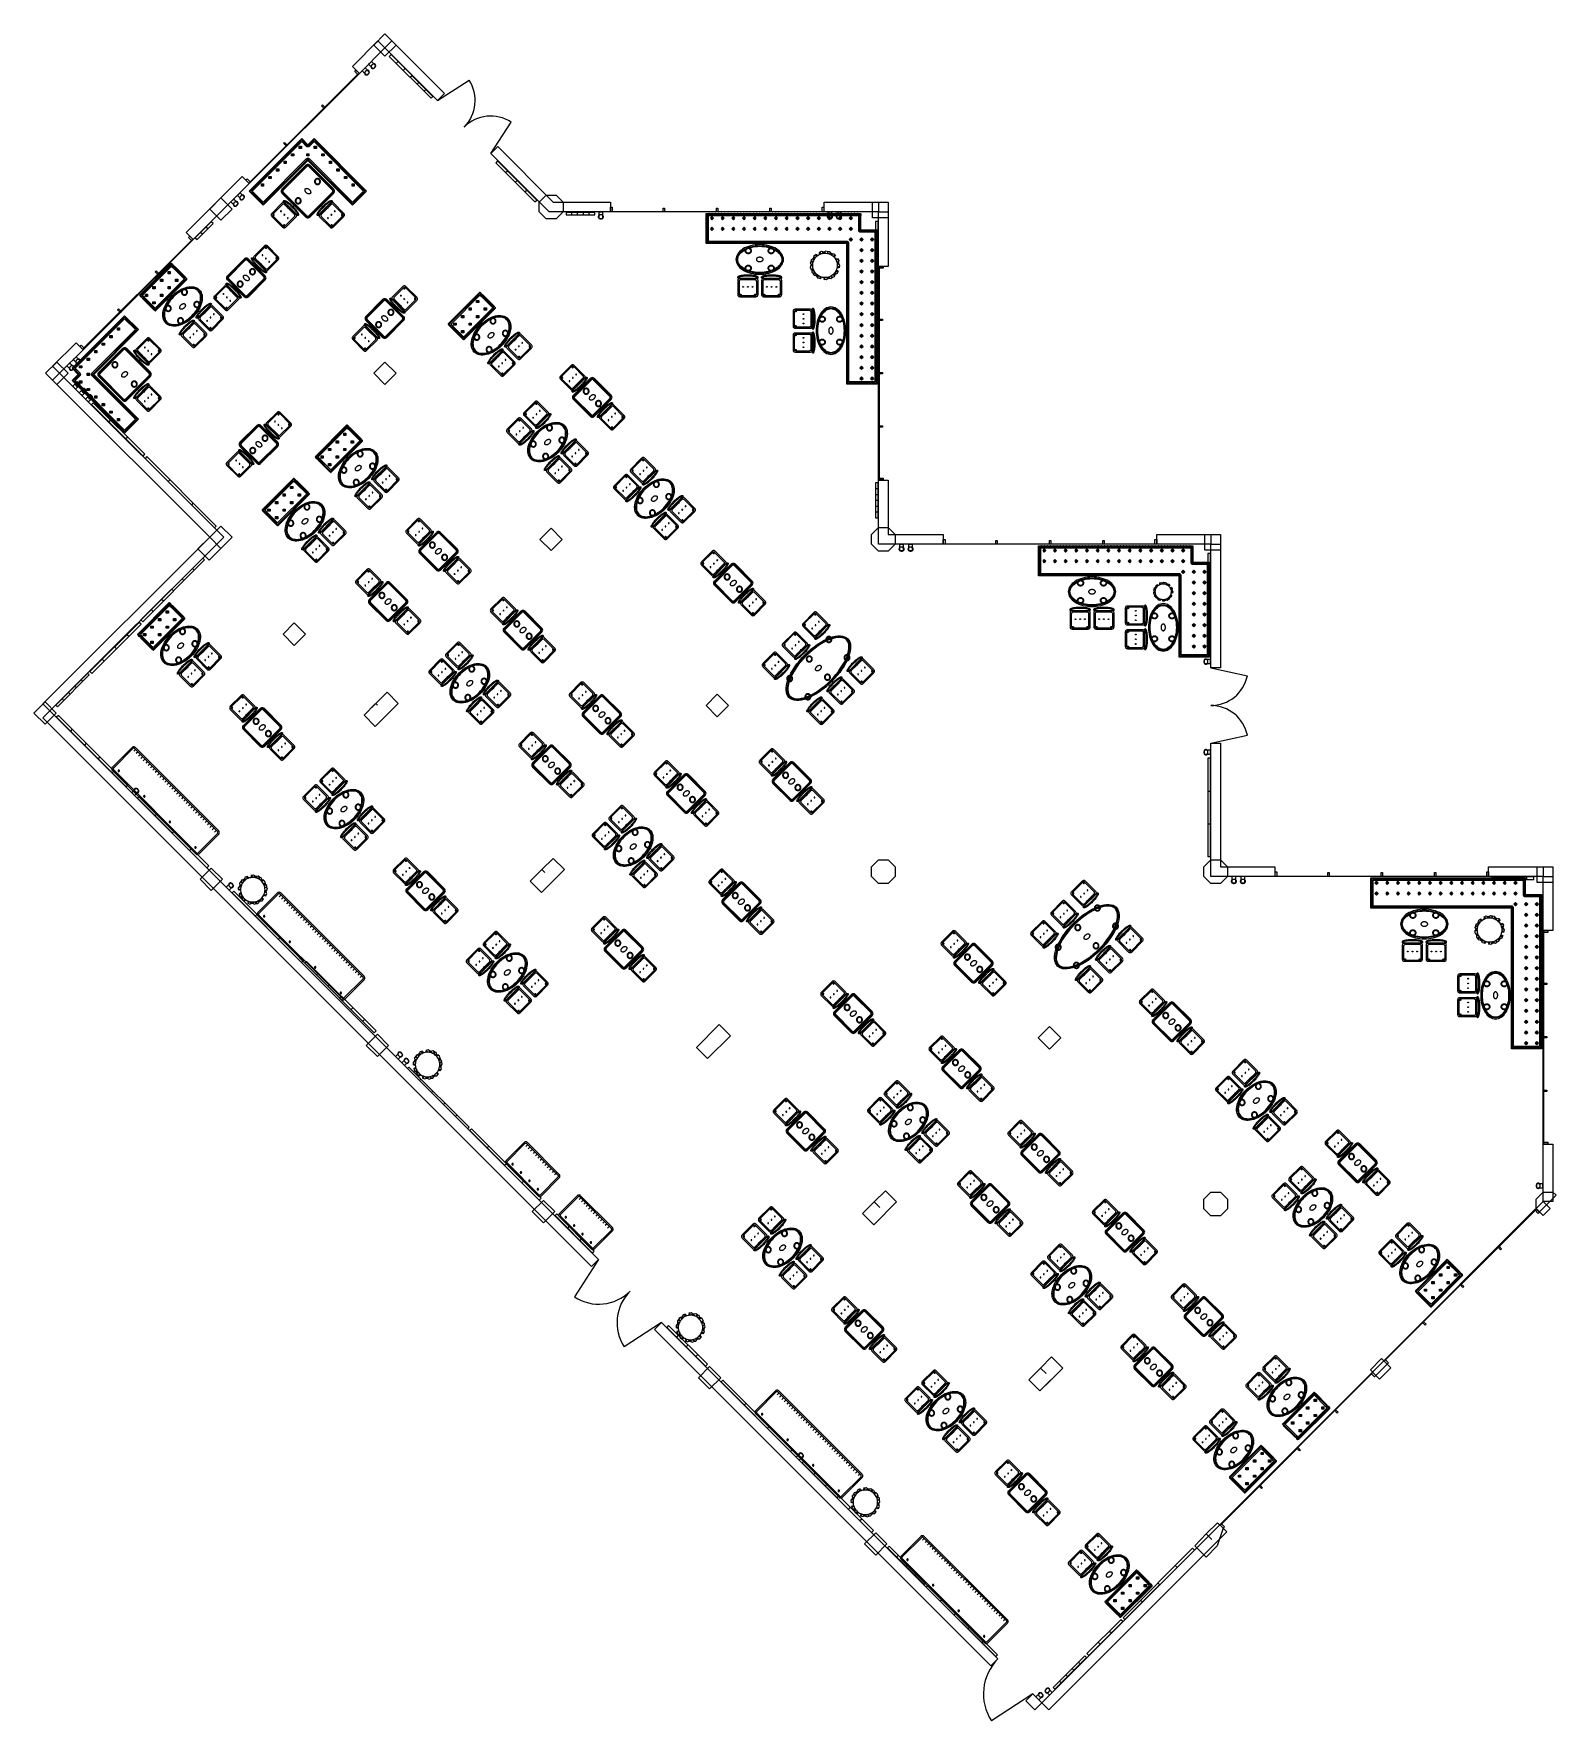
# Model space of a CAD drawing. Header units: metres. Extents: x 2172.2 to 2210.6, y 415.3 to 458.1.
import ezdxf

# ---------------------------------------------------------------- set-up
doc = ezdxf.new("R2010")
doc.units = ezdxf.units.M
for name, color, linetype, lineweight in [('NC_N1_BANQUETTES', 7, 'CONTINUOUS', 13), ('NC_N1_CHAIRS', 7, 'CONTINUOUS', 13), ('NC_N1_COLUMNS', 7, 'CONTINUOUS', 25), ('NC_N1_GLAZING', 7, 'CONTINUOUS', 13), ('NC_N1_PLANTS', 7, 'CONTINUOUS', 13), ('NC_N1_SERVICE', 7, 'CONTINUOUS', 13), ('NC_N1_TABLES', 7, 'CONTINUOUS', 13), ('NC_N1_WALL_DECOR', 7, 'CONTINUOUS', 13), ('NC_N1_WALL_LIGHTS', 7, 'CONTINUOUS', 13), ('NC_N1_WALLS', 7, 'CONTINUOUS', 25)]:
    doc.layers.add(name, color=color, linetype=linetype, lineweight=lineweight)

# ---------------------------------------------------------------- blocks, each defined once
blk = doc.blocks.new('NC_N1_ARCHITECTURE')
at = {"layer": 'NC_N1_COLUMNS', "linetype": 'CONTINUOUS', "lineweight": -2}
for points in [[(-8.96358, 24.092869), (-8.68074, 23.81003), (-8.96358, 23.527191), (-9.246388, 23.810064)], [(-12.827707, 19.663063), (-13.110547, 19.380224), (-13.393355, 19.663097), (-13.110547, 19.945902)], [(-4.888579, 19.414322), (-5.065355, 19.591097), (-5.065322, 19.841131), (-4.888579, 20.01787), (-4.638581, 20.01787), (-4.461805, 19.841095), (-4.461805, 19.591097), (-4.638581, 19.414322)], [(3.361422, 19.841093), (3.761418, 19.841093), (3.761418, 19.441099), (3.36142, 19.441145)], [(-17.257515, 15.798936), (-16.974674, 15.516096), (-17.257515, 15.233257), (-17.540321, 15.51613)], [(-8.68074, 15.516096), (-8.96358, 15.233257), (-9.246388, 15.51613), (-8.96358, 15.798936)], [(-13.110547, 11.08629), (-13.393355, 11.369164), (-13.110547, 11.651969), (-12.827707, 11.369129)], [(-4.48074, 11.316096), (-4.76358, 11.033257), (-5.046388, 11.316131), (-4.76358, 11.598936)], [(3.511421, 11.014322), (3.334645, 11.191097), (3.334678, 11.441131), (3.511421, 11.61787), (3.761419, 11.61787), (3.938195, 11.441095), (3.938195, 11.191097), (3.761419, 11.014322)], [(-13.020992, 11.175842), (-13.407532, 10.789306), (-13.69034, 11.07218), (-13.393366, 11.369152), (-13.110547, 11.08629)], [(12.161418, 11.441093), (12.161418, 11.041099), (11.76142, 11.041145), (11.761422, 11.441093)], [(-10.97166, 8.919112), (-11.254499, 8.636272), (-11.537308, 8.919147), (-11.254499, 9.201951)], [(-9.297087, 7.065432), (-9.193361, 7.169158), (-9.150741, 7.126539), (-9.193356, 7.169164), (-8.910547, 7.451969), (-8.627707, 7.169129), (-9.207532, 6.589305), (-9.49034, 6.87218), (-9.207532, 7.154984)], [(-0.56358, 7.398936), (-0.28074, 7.116096), (-0.56358, 6.833257), (-0.846388, 7.116131)], [(-17.554712, 7.207803), (-17.271873, 6.924963), (-17.554712, 6.642124), (-17.837521, 6.924998)], [(-13.071875, 2.724963), (-13.354713, 2.442124), (-13.637522, 2.724998), (-13.354713, 3.007803)], [(-4.993355, 2.969164), (-4.710547, 3.251969), (-4.427707, 2.969129), (-5.007532, 2.389305), (-5.29034, 2.67218), (-4.993366, 2.969152), (-4.921082, 2.896874)], [(3.761419, 2.614322), (3.511421, 2.614322), (3.334645, 2.791097), (3.334678, 3.041131), (3.511421, 3.217871), (3.761419, 3.217871), (3.938195, 3.041095), (3.938195, 2.791097)], [(11.911421, 2.614322), (11.734645, 2.791097), (11.734677, 3.041131), (11.911421, 3.217871), (12.161419, 3.217871), (12.338195, 3.041095), (12.338195, 2.791097), (12.161419, 2.614322)], [(20.561419, 3.041094), (20.561419, 2.641098), (20.161421, 2.641145), (20.161423, 3.041094)], [(-9.155142, -1.192626), (-8.872302, -1.475465), (-9.155142, -1.758305), (-9.43795, -1.47543)], [(-0.227707, -1.230871), (-0.807532, -1.810695), (-1.09034, -1.52782), (-0.510547, -0.948031)], [(8.11926, -1.283904), (7.83642, -1.566743), (7.553612, -1.283869), (7.83642, -1.001064)], [(-4.672302, -5.675465), (-4.955142, -5.958305), (-5.23795, -5.67543), (-4.955142, -5.392626)], [(3.972293, -5.430871), (3.392468, -6.010695), (3.10966, -5.72782), (3.406613, -5.430871), (3.54805, -5.572274), (3.406645, -5.430836), (3.689453, -5.148031)], [(11.911421, -5.785677), (11.734645, -5.608903), (11.734677, -5.358869), (11.911421, -5.182129), (12.161419, -5.182129), (12.338195, -5.358905), (12.338195, -5.608903), (12.161419, -5.785677)], [(20.134644, -5.608855), (20.134645, -5.358905), (20.31142, -5.182129), (20.561419, -5.182129), (20.642735, -5.263444), (20.21596, -5.690218)], [(7.606645, -9.630836), (7.889453, -9.348031), (8.172293, -9.630871), (7.592468, -10.210694), (7.309659, -9.92782), (7.606613, -9.630871), (7.74805, -9.772274)], [(16.229349, -9.393993), (16.370768, -9.535411), (16.087927, -9.818251), (15.946541, -9.676798)], [(-0.472302, -9.875465), (-0.755142, -10.158305), (-1.03795, -9.87543), (-0.755142, -9.592627)], [(7.875276, -9.92789), (7.592503, -10.210663), (7.68676, -10.116405)], [(11.94096, -13.965218), (11.799574, -13.823766), (12.082382, -13.54096), (12.2238, -13.682378), (12.075308, -14.127855), (11.792468, -14.410695), (11.50966, -14.12782), (11.799553, -13.823812)], [(3.727698, -14.075465), (3.444858, -14.358305), (3.16205, -14.07543), (3.444858, -13.792626)]]:
    blk.add_lwpolyline(points, close=True, dxfattribs=at)
at = {"layer": 'NC_N1_GLAZING', "linetype": 'CONTINUOUS', "lineweight": -2}
for points in [[(-9.626493, 23.076406), (-12.376925, 20.325975), (-12.387531, 20.336582), (-9.637099, 23.087013)], [(2.11142, 19.591097), (-3.23858, 19.591097), (-3.23858, 19.606096), (2.11142, 19.606096)], [(-13.837099, 18.887014), (-13.826492, 18.876408), (-16.576925, 16.125977), (-16.58753, 16.136581)], [(3.52642, 12.841096), (3.51142, 12.841096), (3.51142, 18.191095), (3.52642, 18.191095)], [(10.524808, 11.206096), (10.524808, 11.191096), (5.174808, 11.191096), (5.174808, 11.206096)], [(18.911421, 2.806096), (18.911421, 2.791096), (13.56142, 2.791096), (13.56142, 2.806096)], [(20.32642, -3.945515), (20.31142, -3.945515), (20.31142, 1.404485), (20.32642, 1.404485)], [(16.314201, -9.443487), (16.303595, -9.43288), (20.116966, -5.61951), (20.127573, -5.630117)], [(12.167234, -13.590454), (12.156629, -13.579848), (15.985397, -9.751079), (15.996004, -9.761685)]]:
    blk.add_lwpolyline(points, close=True, dxfattribs=at)
at = {"layer": 'NC_N1_WALLS', "linetype": 'CONTINUOUS', "lineweight": -2}
for points in [[(-9.785592, 23.270863), (-9.140357, 23.916096), (-8.96358, 23.739319), (-9.608815, 23.094086)], [(-8.96358, 23.739319), (-8.786804, 23.916096), (-7.45641, 22.585703), (-7.633187, 22.408926)], [(-9.727609, 23.144997), (-9.695082, 23.177523), (-9.610229, 23.09267), (-9.642756, 23.060144)], [(-10.568145, 22.276176), (-10.544104, 22.300219), (-10.473392, 22.229507), (-10.497435, 22.205465)], [(-11.522739, 21.321583), (-11.498697, 21.345623), (-11.427987, 21.274914), (-11.452028, 21.250872)], [(-3.26358, 19.591097), (-4.815357, 19.591097), (-6.289684, 21.065424), (-6.112907, 21.242199), (-4.711805, 19.841097), (-3.26358, 19.841097)], [(-13.985592, 19.070862), (-12.571379, 20.485075), (-12.394602, 20.308298), (-13.808815, 18.894085)], [(-12.445514, 20.427092), (-12.360661, 20.342239), (-12.393188, 20.309711), (-12.478041, 20.394566)], [(-3.26158, 19.711096), (-3.21558, 19.711096), (-3.21558, 19.591097), (-3.26158, 19.591097)], [(2.08842, 19.711096), (2.13442, 19.711096), (2.13442, 19.591097), (2.08842, 19.591097)], [(2.13642, 19.841097), (3.51142, 19.841097), (3.51142, 19.591097), (2.13642, 19.591097)], [(-1.93058, 19.691095), (-1.89658, 19.691095), (-1.89658, 19.591097), (-1.93058, 19.591097)], [(-0.58058, 19.691095), (-0.54658, 19.691095), (-0.54658, 19.591097), (-0.58058, 19.591097)], [(0.76942, 19.691095), (0.80342, 19.691095), (0.80342, 19.591097), (0.76942, 19.591097)], [(3.51142, 19.591097), (3.76142, 19.591097), (3.76142, 18.216097), (3.51142, 18.216097)], [(-13.927608, 18.944996), (-13.895082, 18.977524), (-13.810229, 18.892672), (-13.842756, 18.860144)], [(-14.768146, 18.076176), (-14.744103, 18.100218), (-14.673393, 18.029507), (-14.697434, 18.005465)], [(3.63142, 18.214096), (3.63142, 18.168097), (3.51142, 18.168097), (3.51142, 18.214096)], [(-15.722739, 17.121582), (-15.698698, 17.145624), (-15.627987, 17.074913), (-15.652029, 17.050871)], [(3.61142, 16.883097), (3.61142, 16.849096), (3.51142, 16.849096), (3.51142, 16.883097)], [(-17.186804, 15.516096), (-17.363581, 15.692873), (-16.771379, 16.285074), (-16.594603, 16.108297)], [(-16.678041, 16.194565), (-16.645514, 16.227093), (-16.560661, 16.142239), (-16.593187, 16.109713)], [(-17.430969, 6.977996), (-17.607746, 7.154773), (-13.39339, 11.369129), (-17.363581, 15.33932), (-17.186804, 15.516096), (-13.039837, 11.369129)], [(3.61142, 15.533096), (3.61142, 15.499096), (3.51142, 15.499096), (3.51142, 15.533096)], [(3.61142, 14.183096), (3.61142, 14.149096), (3.51142, 14.149096), (3.51142, 14.183096)], [(3.63142, 12.864096), (3.63142, 12.818096), (3.51142, 12.818096), (3.51142, 12.864096)], [(3.51142, 11.191096), (3.51142, 12.816096), (3.76142, 12.816096), (3.76142, 11.441096), (5.149808, 11.441096), (5.149808, 11.191096)], [(5.151808, 11.311096), (5.197808, 11.311096), (5.197808, 11.191096), (5.151808, 11.191096)], [(6.482808, 11.291096), (6.516808, 11.291096), (6.516808, 11.191096), (6.482808, 11.191096)], [(7.866808, 11.291096), (7.866808, 11.191096), (7.832808, 11.191096), (7.832808, 11.291096)], [(9.216808, 11.291096), (9.216808, 11.191096), (9.182808, 11.191096), (9.182808, 11.291096)], [(10.501808, 11.311096), (10.547808, 11.311096), (10.547808, 11.191096), (10.501808, 11.191096)], [(10.549808, 11.441096), (11.91142, 11.441096), (11.91142, 11.191096), (10.549808, 11.191096)], [(11.91142, 11.191096), (12.16142, 11.191096), (12.16142, 8.066096), (11.91142, 8.066096)], [(-17.430969, 6.977996), (-3.56182, -6.891153), (-3.738596, -7.06793), (-17.607746, 6.80122)], [(11.91142, 2.791096), (11.91142, 6.166096), (12.16142, 6.166096), (12.16142, 3.041096), (13.53642, 3.041096), (13.53642, 2.791096)], [(20.31142, 2.791096), (18.93642, 2.791096), (18.93642, 3.041096), (20.31142, 3.041096)], [(13.53842, 2.911096), (13.58442, 2.911096), (13.58442, 2.791096), (13.53842, 2.791096)], [(14.86942, 2.891096), (14.90342, 2.891096), (14.90342, 2.791096), (14.86942, 2.791096)], [(16.219419, 2.891096), (16.25342, 2.891096), (16.25342, 2.791096), (16.219419, 2.791096)], [(17.56942, 2.891096), (17.60342, 2.891096), (17.60342, 2.791096), (17.56942, 2.791096)], [(18.93442, 2.911096), (18.93442, 2.791096), (18.88842, 2.791096), (18.88842, 2.911096)], [(20.31142, 2.791096), (20.56142, 2.791096), (20.56142, 1.429485), (20.31142, 1.429485)], [(20.431419, 1.427485), (20.431419, 1.381485), (20.31142, 1.381485), (20.31142, 1.427485)], [(20.411421, 0.096485), (20.411421, 0.062485), (20.31142, 0.062485), (20.31142, 0.096485)], [(20.411421, -1.253515), (20.411421, -1.287515), (20.31142, -1.287515), (20.31142, -1.253515)], [(20.411421, -2.603515), (20.411421, -2.637515), (20.31142, -2.637515), (20.31142, -2.603515)], [(20.431419, -3.922515), (20.431419, -3.968515), (20.31142, -3.968515), (20.31142, -3.922515)], [(20.31142, -5.425056), (20.31142, -3.970515), (20.56142, -3.970515), (20.56142, -5.425056)], [(20.31142, -5.425056), (20.488197, -5.601833), (20.31142, -5.778609), (20.134644, -5.601832)], [(20.218082, -5.688099), (20.185555, -5.720626), (20.100702, -5.635774), (20.13323, -5.603247)], [(19.262781, -6.615117), (19.238739, -6.639158), (19.168028, -6.568448), (19.19207, -6.544406)], [(18.308187, -7.569711), (18.284145, -7.593752), (18.213434, -7.523042), (18.237476, -7.499)], [(6.354817, -17.161343), (-2.147606, -8.65892), (-1.970829, -8.482143), (6.531594, -16.984568)], [(17.353592, -8.524304), (17.329552, -8.548347), (17.258841, -8.477635), (17.282883, -8.453594)], [(16.372185, -9.533998), (16.287333, -9.449144), (16.319859, -9.416617), (16.404711, -9.501471)], [(16.086514, -9.819668), (16.053988, -9.852195), (15.969134, -9.767343), (16.001661, -9.734816)], [(16.179852, -9.910177), (16.003075, -9.733401), (16.285917, -9.450559), (16.462694, -9.627336)], [(15.131212, -10.746685), (15.107171, -10.770726), (15.03646, -10.700016), (15.060502, -10.675974)], [(14.176619, -11.70128), (14.152576, -11.725321), (14.081866, -11.65461), (14.105907, -11.630569)], [(13.222024, -12.655873), (13.197983, -12.679915), (13.127272, -12.609204), (13.151314, -12.585163)], [(7.641751, -18.094725), (12.13895, -13.597526), (12.315727, -13.774302), (7.818528, -18.271502)], [(12.257745, -13.648438), (12.225218, -13.680964), (12.140365, -13.596111), (12.172892, -13.563584)], [(7.464975, -18.271502), (7.2387, -18.045227), (7.415477, -17.86845), (7.641751, -18.094725)]]:
    blk.add_lwpolyline(points, close=True, dxfattribs=at)
blk = doc.blocks.new('NC_N1_DOOR_D0')
at = {"color": 0, "linetype": 'CONTINUOUS'}
blk.add_lwpolyline([(-0.625, 0), (-0.365, 1.223)], dxfattribs=at)
at = {"color": 0}
blk.add_arc((-0.625, 0), 1.25, 0, 78, dxfattribs=at)
blk = doc.blocks.new('NC_N1_DOOR_D1')
at = {"color": 0, "linetype": 'CONTINUOUS'}
for points in [[(-0.95, 0), (-0.752, 0.929)], [(0.95, 0), (0.752, 0.929)]]:
    blk.add_lwpolyline(points, dxfattribs=at)
at = {"color": 0}
for centre, start, end in [((-0.95, 0), 0, 78), ((0.95, 0), 102, 180)]:
    blk.add_arc(centre, 0.95, start, end, dxfattribs=at)
blk = doc.blocks.new('NC_N1_DOOR_D2')
at = {"color": 0, "linetype": 'CONTINUOUS'}
for points in [[(-0.95, 0), (-0.752, 0.929)], [(0.95, 0), (0.752, 0.929)]]:
    blk.add_lwpolyline(points, dxfattribs=at)
at = {"color": 0}
for centre, start, end in [((-0.95, 0), 0, 78), ((0.95, 0), 102, 180)]:
    blk.add_arc(centre, 0.95, start, end, dxfattribs=at)
blk = doc.blocks.new('NC_N1_DOOR_D3')
at = {"color": 0, "linetype": 'CONTINUOUS'}
for points in [[(-1.125, 0), (-0.891, 1.1)], [(1.125, 0), (0.891, 1.1)]]:
    blk.add_lwpolyline(points, dxfattribs=at)
at = {"color": 0}
for centre, start, end in [((-1.125, 0), 0, 78), ((1.125, 0), 102, 180)]:
    blk.add_arc(centre, 1.125, start, end, dxfattribs=at)
blk = doc.blocks.new('NC_N1_UNIQUE_WALL_COMPOSITION_00')
at = {"color": 0, "linetype": 'CONTINUOUS', "lineweight": -2}
blk.add_lwpolyline([(0.284, -0.065), (0.284, 0), (-0.284, 0), (-0.284, -0.065)], close=True, dxfattribs=at)
for points in [[(-0.095, -0.065), (-0.095, 0)], [(0.095, -0.065), (0.095, 0)]]:
    blk.add_lwpolyline(points, dxfattribs=at)
blk = doc.blocks.new('NC_N1_UNIQUE_WALL_COMPOSITION_01')
at = {"color": 0, "linetype": 'CONTINUOUS', "lineweight": -2}
blk.add_lwpolyline([(0.88, -0.065), (0.88, 0), (-0.88, 0), (-0.88, -0.065)], close=True, dxfattribs=at)
for points in [[(-0.44, -0.065), (-0.44, 0)], [(0, -0.065), (0, 0)], [(0.44, -0.065), (0.44, 0)]]:
    blk.add_lwpolyline(points, dxfattribs=at)
blk = doc.blocks.new('NC_N1_UNIQUE_WALL_COMPOSITION_02')
at = {"color": 0, "linetype": 'CONTINUOUS', "lineweight": -2}
blk.add_lwpolyline([(0.362, -0.065), (0.362, 0), (-0.362, 0), (-0.362, -0.065)], close=True, dxfattribs=at)
for points in [[(-0.217, -0.065), (-0.217, 0)], [(-0.072, -0.065), (-0.072, 0)], [(0.072, -0.065), (0.072, 0)], [(0.217, -0.065), (0.217, 0)]]:
    blk.add_lwpolyline(points, dxfattribs=at)
blk = doc.blocks.new('NC_N1_UNIQUE_WALL_COMPOSITION_03')
at = {"color": 0, "linetype": 'CONTINUOUS', "lineweight": -2}
blk.add_lwpolyline([(0.74745, -0.065), (0.74745, 0), (-0.74745, 0), (-0.74745, -0.065)], close=True, dxfattribs=at)
for points in [[(-0.4983, -0.065), (-0.4983, 0)], [(-0.24915, -0.065), (-0.24915, 0)], [(0, -0.065), (0, 0)], [(0.24915, -0.065), (0.24915, 0)], [(0.4983, -0.065), (0.4983, 0)]]:
    blk.add_lwpolyline(points, dxfattribs=at)
blk = doc.blocks.new('NC_N1_UNIQUE_WALL_COMPOSITION_04')
at = {"color": 0, "linetype": 'CONTINUOUS', "lineweight": -2}
blk.add_lwpolyline([(0.923, -0.065), (0.923, 0), (-0.923, 0), (-0.923, -0.065)], close=True, dxfattribs=at)
for points in [[(-0.308, -0.065), (-0.308, 0)], [(0.308, -0.065), (0.308, 0)]]:
    blk.add_lwpolyline(points, dxfattribs=at)
blk = doc.blocks.new('NC_N1_UNIQUE_WALL_COMPOSITION_05')
at = {"color": 0, "linetype": 'CONTINUOUS', "lineweight": -2}
blk.add_lwpolyline([(0.655888, -0.065), (0.655888, 0), (-0.655888, 0), (-0.655888, -0.065)], close=True, dxfattribs=at)
for points in [[(-0.327944, -0.065), (-0.327944, 0)], [(0, -0.065), (0, 0)], [(0.327944, -0.065), (0.327944, 0)]]:
    blk.add_lwpolyline(points, dxfattribs=at)
blk = doc.blocks.new('NC_N1_UNIQUE_WALL_COMPOSITION_06')
at = {"color": 0, "linetype": 'CONTINUOUS', "lineweight": -2}
blk.add_lwpolyline([(0.5675, -0.065), (0.5675, -0.007), (-0.5675, -0.007), (-0.5675, -0.065)], close=True, dxfattribs=at)
for points in [[(-0.3405, -0.065), (-0.3405, -0.007)], [(-0.1135, -0.065), (-0.1135, -0.007)], [(0.1135, -0.065), (0.1135, -0.007)], [(0.3405, -0.065), (0.3405, -0.007)]]:
    blk.add_lwpolyline(points, dxfattribs=at)
blk = doc.blocks.new('NC_N1_UNIQUE_WALL_COMPOSITION_07')
at = {"color": 0, "linetype": 'CONTINUOUS', "lineweight": -2}
blk.add_lwpolyline([(0.44265, -0.065), (0.44265, 0), (-0.44265, 0), (-0.44265, -0.065)], close=True, dxfattribs=at)
for points in [[(-0.2951, -0.065), (-0.2951, 0)], [(-0.14755, -0.065), (-0.14755, 0)], [(0, -0.065), (0, 0)], [(0.14755, -0.065), (0.14755, 0)], [(0.2951, -0.065), (0.2951, 0)]]:
    blk.add_lwpolyline(points, dxfattribs=at)
blk = doc.blocks.new('NC_N1_UNIQUE_WALL_COMPOSITION_08')
at = {"color": 0, "linetype": 'CONTINUOUS', "lineweight": -2}
blk.add_lwpolyline([(0.6648, -0.065), (0.6648, 0), (-0.6648, 0), (-0.6648, -0.065)], close=True, dxfattribs=at)
for points in [[(-0.2216, -0.065), (-0.2216, 0)], [(0.2216, -0.065), (0.2216, 0)]]:
    blk.add_lwpolyline(points, dxfattribs=at)
blk = doc.blocks.new('NC_N1_UNIQUE_WALL_COMPOSITION_09')
at = {"color": 0, "linetype": 'CONTINUOUS', "lineweight": -2}
blk.add_lwpolyline([(0.699194, -0.065), (0.699194, 0), (-0.699194, 0), (-0.699194, -0.065)], close=True, dxfattribs=at)
for points in [[(-0.349597, -0.065), (-0.349597, 0)], [(0, -0.065), (0, 0)], [(0.349597, -0.065), (0.349597, 0)]]:
    blk.add_lwpolyline(points, dxfattribs=at)
blk = doc.blocks.new('NC_N1_UNIQUE_WALL_COMPOSITION_10')
at = {"color": 0, "linetype": 'CONTINUOUS', "lineweight": -2}
blk.add_lwpolyline([(0.533, -0.065), (0.533, 0), (-0.533, 0), (-0.533, -0.065)], close=True, dxfattribs=at)
for points in [[(-0.32, -0.065), (-0.32, 0)], [(-0.107, -0.065), (-0.107, 0)], [(0.107, -0.065), (0.107, 0)], [(0.32, -0.065), (0.32, 0)]]:
    blk.add_lwpolyline(points, dxfattribs=at)
blk = doc.blocks.new('NC_N1_UNIQUE_WALL_COMPOSITION_11')
at = {"color": 0, "linetype": 'CONTINUOUS', "lineweight": -2}
blk.add_lwpolyline([(1.242, -0.065), (1.242, 0), (-1.242, 0), (-1.242, -0.065)], close=True, dxfattribs=at)
for points in [[(-0.828, -0.065), (-0.828, 0)], [(-0.414, -0.065), (-0.414, 0)], [(0, -0.065), (0, 0)], [(0.414, -0.065), (0.414, 0)], [(0.828, -0.065), (0.828, 0)]]:
    blk.add_lwpolyline(points, dxfattribs=at)
blk = doc.blocks.new('NC_N1_UNIQUE_WALL_COMPOSITION_12')
at = {"color": 0, "linetype": 'CONTINUOUS', "lineweight": -2}
blk.add_lwpolyline([(1.242, -0.065), (1.242, 0), (-1.242, 0), (-1.242, -0.065)], close=True, dxfattribs=at)
for points in [[(-0.414, -0.065), (-0.414, 0)], [(0.414, -0.065), (0.414, 0)]]:
    blk.add_lwpolyline(points, dxfattribs=at)
blk = doc.blocks.new('NC_N1_SCONCE')
at = {"color": 0, "linetype": 'CONTINUOUS', "lineweight": -2}
for points in [[(0.05, -0.16), (0.05, 0), (-0.05, 0), (-0.05, -0.16)], [(0.066, -0.12), (0.066, -0.115), (0.065, -0.11), (0.063, -0.105), (0.061, -0.101), (0.058, -0.096), (0.055, -0.092), (0.051, -0.088), (0.047, -0.085), (0.042, -0.081), (0.037, -0.078), (0.031, -0.076), (0.025, -0.074), (0.019, -0.072), (0.013, -0.071), (0.006, -0.07), (0, -0.07), (-0.006, -0.07), (-0.013, -0.071), (-0.019, -0.072), (-0.025, -0.074), (-0.031, -0.076), (-0.037, -0.078), (-0.042, -0.081), (-0.047, -0.085), (-0.051, -0.088), (-0.055, -0.092), (-0.058, -0.096), (-0.061, -0.101), (-0.063, -0.105), (-0.065, -0.11), (-0.066, -0.115), (-0.066, -0.12), (-0.066, -0.125), (-0.065, -0.13), (-0.063, -0.135), (-0.061, -0.139), (-0.058, -0.144), (-0.055, -0.148), (-0.051, -0.152), (-0.047, -0.155), (-0.042, -0.159), (-0.037, -0.162), (-0.031, -0.164), (-0.025, -0.166), (-0.019, -0.168), (-0.013, -0.169), (-0.006, -0.17), (0, -0.17), (0.006, -0.17), (0.013, -0.169), (0.019, -0.168), (0.025, -0.166), (0.031, -0.164), (0.037, -0.162), (0.042, -0.159), (0.047, -0.155), (0.051, -0.152), (0.055, -0.148), (0.058, -0.144), (0.061, -0.139), (0.063, -0.135), (0.065, -0.13), (0.066, -0.125)]]:
    blk.add_lwpolyline(points, close=True, dxfattribs=at)
blk = doc.blocks.new('NC_N1_UNIQUE_WALL_COMPOSITION_13')
at = {"color": 0, "linetype": 'CONTINUOUS', "lineweight": -2}
blk.add_lwpolyline([(0.6925, -0.065), (0.6925, 0), (-0.6925, 0), (-0.6925, -0.065)], close=True, dxfattribs=at)
for points in [[(-0.34625, -0.065), (-0.34625, 0)], [(0, -0.065), (0, 0)], [(0.34625, -0.065), (0.34625, 0)]]:
    blk.add_lwpolyline(points, dxfattribs=at)
blk = doc.blocks.new('NC_N1_UNIQUE_WALL_COMPOSITION_14')
at = {"color": 0, "linetype": 'CONTINUOUS', "lineweight": -2}
blk.add_lwpolyline([(0.5675, -0.065), (0.5675, 0), (-0.5675, 0), (-0.5675, -0.065)], close=True, dxfattribs=at)
for points in [[(-0.3405, -0.065), (-0.3405, 0)], [(-0.1135, -0.065), (-0.1135, 0)], [(0.1135, -0.065), (0.1135, 0)], [(0.3405, -0.065), (0.3405, 0)]]:
    blk.add_lwpolyline(points, dxfattribs=at)
blk = doc.blocks.new('NC_N1_UNIQUE_WALL_COMPOSITION_15')
at = {"color": 0, "linetype": 'CONTINUOUS', "lineweight": -2}
blk.add_lwpolyline([(0.533, -0.065), (0.533, 0), (-0.533, 0), (-0.533, -0.065)], close=True, dxfattribs=at)
for points in [[(-0.355, -0.065), (-0.355, 0)], [(-0.178, -0.065), (-0.178, 0)], [(0, -0.065), (0, 0)], [(0.178, -0.065), (0.178, 0)], [(0.355, -0.065), (0.355, 0)]]:
    blk.add_lwpolyline(points, dxfattribs=at)
blk = doc.blocks.new('NC_N1_UNIQUE_WALL_COMPOSITION_16')
at = {"color": 0, "linetype": 'CONTINUOUS', "lineweight": -2}
blk.add_lwpolyline([(0.607, -0.065), (0.607, 0), (-0.607, 0), (-0.607, -0.065)], close=True, dxfattribs=at)
for points in [[(-0.202, -0.065), (-0.202, 0)], [(0.202, -0.065), (0.202, 0)]]:
    blk.add_lwpolyline(points, dxfattribs=at)
blk = doc.blocks.new('NC_N1_UNIQUE_WALL_COMPOSITION_17')
at = {"color": 0, "linetype": 'CONTINUOUS', "lineweight": -2}
blk.add_lwpolyline([(1.242, -0.065), (1.242, 0), (-1.242, 0), (-1.242, -0.065)], close=True, dxfattribs=at)
for points in [[(-0.621, -0.065), (-0.621, 0)], [(0, -0.065), (0, 0)], [(0.621, -0.065), (0.621, 0)]]:
    blk.add_lwpolyline(points, dxfattribs=at)
blk = doc.blocks.new('NC_N1_UNIQUE_WALL_COMPOSITION_18')
at = {"color": 0, "linetype": 'CONTINUOUS', "lineweight": -2}
blk.add_lwpolyline([(1.242, -0.065), (1.242, 0), (-1.242, 0), (-1.242, -0.065)], close=True, dxfattribs=at)
for points in [[(-0.7452, -0.065), (-0.7452, 0)], [(-0.2484, -0.065), (-0.2484, 0)], [(0.2484, -0.065), (0.2484, 0)], [(0.7452, -0.065), (0.7452, 0)]]:
    blk.add_lwpolyline(points, dxfattribs=at)
blk = doc.blocks.new('NC_N1_UNIQUE_WALL_COMPOSITION_19')
at = {"color": 0, "linetype": 'CONTINUOUS', "lineweight": -2}
blk.add_lwpolyline([(1.242, -0.065), (1.242, 0), (-1.242, 0), (-1.242, -0.065)], close=True, dxfattribs=at)
for points in [[(-0.828, -0.065), (-0.828, 0)], [(-0.414, -0.065), (-0.414, 0)], [(0, -0.065), (0, 0)], [(0.414, -0.065), (0.414, 0)], [(0.828, -0.065), (0.828, 0)]]:
    blk.add_lwpolyline(points, dxfattribs=at)
blk = doc.blocks.new('NC_N1_UNIQUE_WALL_COMPOSITION_20')
at = {"color": 0, "linetype": 'CONTINUOUS', "lineweight": -2}
blk.add_lwpolyline([(1.242, -0.065), (1.242, 0), (-1.242, 0), (-1.242, -0.065)], close=True, dxfattribs=at)
for points in [[(-0.414, -0.065), (-0.414, 0)], [(0.414, -0.065), (0.414, 0)]]:
    blk.add_lwpolyline(points, dxfattribs=at)
blk = doc.blocks.new('NC_N1_UNIQUE_WALL_COMPOSITION_21')
at = {"color": 0, "linetype": 'CONTINUOUS', "lineweight": -2}
blk.add_lwpolyline([(1.242, -0.065), (1.242, 0), (-1.242, 0), (-1.242, -0.065)], close=True, dxfattribs=at)
for points in [[(-0.621, -0.065), (-0.621, 0)], [(0, -0.065), (0, 0)], [(0.621, -0.065), (0.621, 0)]]:
    blk.add_lwpolyline(points, dxfattribs=at)
blk = doc.blocks.new('NC_N1_UNIQUE_WALL_COMPOSITION_22')
at = {"color": 0, "linetype": 'CONTINUOUS', "lineweight": -2}
blk.add_lwpolyline([(1.075, -0.065), (1.075, -0.012736), (-1.075, -0.012736), (-1.075, -0.065)], close=True, dxfattribs=at)
for points in [[(-0.645, -0.065), (-0.645, -0.012736)], [(-0.215, -0.065), (-0.215, -0.012736)], [(0.215, -0.065), (0.215, -0.012736)], [(0.645, -0.065), (0.645, -0.012736)]]:
    blk.add_lwpolyline(points, dxfattribs=at)
blk = doc.blocks.new('NC_N1_UNIQUE_WALL_COMPOSITION_23')
at = {"color": 0, "linetype": 'CONTINUOUS', "lineweight": -2}
blk.add_lwpolyline([(1.242, -0.065), (1.242, 0), (-1.242, 0), (-1.242, -0.065)], close=True, dxfattribs=at)
for points in [[(-0.828, -0.065), (-0.828, 0)], [(-0.414, -0.065), (-0.414, 0)], [(0, -0.065), (0, 0)], [(0.414, -0.065), (0.414, 0)], [(0.828, -0.065), (0.828, 0)]]:
    blk.add_lwpolyline(points, dxfattribs=at)
blk = doc.blocks.new('NC_N1_UNIQUE_WALL_COMPOSITION_24')
at = {"color": 0, "linetype": 'CONTINUOUS', "lineweight": -2}
blk.add_lwpolyline([(1.242, -0.065), (1.242, 0), (-1.242, 0), (-1.242, -0.065)], close=True, dxfattribs=at)
for points in [[(-0.414, -0.065), (-0.414, 0)], [(0.414, -0.065), (0.414, 0)]]:
    blk.add_lwpolyline(points, dxfattribs=at)
blk = doc.blocks.new('NC_N1_UNIQUE_WALL_COMPOSITION_25')
at = {"color": 0, "linetype": 'CONTINUOUS', "lineweight": -2}
blk.add_lwpolyline([(1.242, -0.065), (1.242, 0), (-1.242, 0), (-1.242, -0.065)], close=True, dxfattribs=at)
for points in [[(-0.621, -0.065), (-0.621, 0)], [(0, -0.065), (0, 0)], [(0.621, -0.065), (0.621, 0)]]:
    blk.add_lwpolyline(points, dxfattribs=at)
blk = doc.blocks.new('NC_N1_UNIQUE_WALL_COMPOSITION_26')
at = {"color": 0, "linetype": 'CONTINUOUS', "lineweight": -2}
blk.add_lwpolyline([(1.242, -0.065), (1.242, 0), (-1.242, 0), (-1.242, -0.065)], close=True, dxfattribs=at)
for points in [[(-0.7452, -0.065), (-0.7452, 0)], [(-0.2484, -0.065), (-0.2484, 0)], [(0.2484, -0.065), (0.2484, 0)], [(0.7452, -0.065), (0.7452, 0)]]:
    blk.add_lwpolyline(points, dxfattribs=at)
blk = doc.blocks.new('NC_N1_UNIQUE_WALL_COMPOSITION_27')
at = {"color": 0, "linetype": 'CONTINUOUS', "lineweight": -2}
blk.add_lwpolyline([(1.103088, -0.065), (1.103088, -0.000782), (-1.103088, -0.000782), (-1.103088, -0.065)], close=True, dxfattribs=at)
for points in [[(-0.735392, -0.065), (-0.735392, -0.000782)], [(-0.367696, -0.065), (-0.367696, -0.000782)], [(0, -0.065), (0, -0.000782)], [(0.367696, -0.065), (0.367696, -0.000782)], [(0.735392, -0.065), (0.735392, -0.000782)]]:
    blk.add_lwpolyline(points, dxfattribs=at)
blk = doc.blocks.new('NC_N1_UNIQUE_WALL_COMPOSITION_28')
at = {"color": 0, "linetype": 'CONTINUOUS', "lineweight": -2}
blk.add_lwpolyline([(1.242, -0.065), (1.242, 0), (-1.242, 0), (-1.242, -0.065)], close=True, dxfattribs=at)
for points in [[(-0.414, -0.065), (-0.414, 0)], [(0.414, -0.065), (0.414, 0)]]:
    blk.add_lwpolyline(points, dxfattribs=at)
blk = doc.blocks.new('NC_N1_DINING_TWO_SQUARE')
at = {"color": 0, "linetype": 'CONTINUOUS', "lineweight": -2}
for points in [[(0.3, -0.375), (-0.3, -0.375), (-0.319, -0.372), (-0.338, -0.365), (-0.353, -0.353), (-0.365, -0.338), (-0.372, -0.319), (-0.375, -0.3), (-0.375, 0.3), (-0.372, 0.319), (-0.365, 0.337), (-0.353, 0.353), (-0.338, 0.365), (-0.319, 0.372), (-0.3, 0.375), (0.3, 0.375), (0.319, 0.372), (0.337, 0.365), (0.353, 0.353), (0.365, 0.337), (0.372, 0.319), (0.375, 0.3), (0.375, -0.3), (0.372, -0.319), (0.365, -0.338), (0.353, -0.353), (0.337, -0.365), (0.319, -0.372)], [(0.298, -0.35), (-0.298, -0.35), (-0.313, -0.348), (-0.325, -0.343), (-0.335, -0.335), (-0.343, -0.325), (-0.348, -0.313), (-0.35, -0.298), (-0.35, 0.298), (-0.348, 0.313), (-0.343, 0.325), (-0.335, 0.335), (-0.325, 0.343), (-0.313, 0.348), (-0.298, 0.35), (0.298, 0.35), (0.313, 0.348), (0.325, 0.343), (0.335, 0.335), (0.343, 0.325), (0.348, 0.313), (0.35, 0.298), (0.35, -0.298), (0.348, -0.313), (0.343, -0.325), (0.335, -0.335), (0.325, -0.343), (0.313, -0.348)], [(0.297, -0.332), (-0.297, -0.332), (-0.308, -0.331), (-0.316, -0.327), (-0.322, -0.322), (-0.327, -0.316), (-0.331, -0.308), (-0.332, -0.297), (-0.332, 0.297), (-0.331, 0.308), (-0.327, 0.316), (-0.322, 0.322), (-0.316, 0.327), (-0.308, 0.331), (-0.297, 0.332), (0.297, 0.332), (0.308, 0.331), (0.316, 0.327), (0.322, 0.322), (0.327, 0.316), (0.331, 0.308), (0.332, 0.297), (0.332, -0.297), (0.331, -0.308), (0.327, -0.316), (0.322, -0.322), (0.316, -0.327), (0.308, -0.331)], [(0.085, 0), (0.085, 0.005), (0.083, 0.011), (0.081, 0.016), (0.079, 0.021), (0.075, 0.026), (0.071, 0.031), (0.066, 0.035), (0.06, 0.039), (0.054, 0.043), (0.047, 0.046), (0.04, 0.049), (0.033, 0.051), (0.025, 0.053), (0.017, 0.054), (0.008, 0.055), (0, 0.055), (-0.008, 0.055), (-0.017, 0.054), (-0.025, 0.053), (-0.033, 0.051), (-0.04, 0.049), (-0.047, 0.046), (-0.054, 0.043), (-0.06, 0.039), (-0.066, 0.035), (-0.071, 0.031), (-0.075, 0.026), (-0.079, 0.021), (-0.081, 0.016), (-0.083, 0.011), (-0.085, 0.005), (-0.085, 0), (-0.085, -0.005), (-0.083, -0.011), (-0.081, -0.016), (-0.079, -0.021), (-0.075, -0.026), (-0.071, -0.031), (-0.066, -0.035), (-0.06, -0.039), (-0.054, -0.043), (-0.047, -0.046), (-0.04, -0.049), (-0.033, -0.051), (-0.025, -0.053), (-0.017, -0.054), (-0.008, -0.055), (0, -0.055), (0.008, -0.055), (0.017, -0.054), (0.025, -0.053), (0.033, -0.051), (0.04, -0.049), (0.047, -0.046), (0.054, -0.043), (0.06, -0.039), (0.066, -0.035), (0.071, -0.031), (0.075, -0.026), (0.079, -0.021), (0.081, -0.016), (0.083, -0.011), (0.085, -0.005)], [(0.075, 0.22), (0.075, 0.213), (0.074, 0.205), (0.072, 0.198), (0.069, 0.191), (0.066, 0.185), (0.062, 0.178), (0.058, 0.172), (0.053, 0.167), (0.048, 0.162), (0.042, 0.158), (0.035, 0.154), (0.029, 0.151), (0.022, 0.148), (0.015, 0.146), (0.007, 0.145), (0, 0.145), (-0.007, 0.145), (-0.015, 0.146), (-0.022, 0.148), (-0.029, 0.151), (-0.035, 0.154), (-0.042, 0.158), (-0.048, 0.162), (-0.053, 0.167), (-0.058, 0.172), (-0.062, 0.178), (-0.066, 0.185), (-0.069, 0.191), (-0.072, 0.198), (-0.074, 0.205), (-0.075, 0.213), (-0.075, 0.22), (-0.075, 0.227), (-0.074, 0.235), (-0.072, 0.242), (-0.069, 0.249), (-0.066, 0.255), (-0.062, 0.262), (-0.058, 0.268), (-0.053, 0.273), (-0.048, 0.278), (-0.042, 0.282), (-0.035, 0.286), (-0.029, 0.289), (-0.022, 0.292), (-0.015, 0.294), (-0.007, 0.295), (0, 0.295), (0.007, 0.295), (0.015, 0.294), (0.022, 0.292), (0.029, 0.289), (0.035, 0.286), (0.042, 0.282), (0.048, 0.278), (0.053, 0.273), (0.058, 0.268), (0.062, 0.262), (0.066, 0.255), (0.069, 0.249), (0.072, 0.242), (0.074, 0.235), (0.075, 0.227)], [(0.062, 0.22), (0.062, 0.214), (0.061, 0.208), (0.059, 0.202), (0.057, 0.196), (0.055, 0.191), (0.052, 0.186), (0.048, 0.181), (0.044, 0.176), (0.039, 0.172), (0.034, 0.168), (0.029, 0.165), (0.024, 0.163), (0.018, 0.161), (0.012, 0.159), (0.006, 0.158), (0, 0.158), (-0.006, 0.158), (-0.012, 0.159), (-0.018, 0.161), (-0.024, 0.163), (-0.029, 0.165), (-0.034, 0.168), (-0.039, 0.172), (-0.044, 0.176), (-0.048, 0.181), (-0.052, 0.186), (-0.055, 0.191), (-0.057, 0.196), (-0.059, 0.202), (-0.061, 0.208), (-0.062, 0.214), (-0.062, 0.22), (-0.062, 0.226), (-0.061, 0.232), (-0.059, 0.238), (-0.057, 0.244), (-0.055, 0.249), (-0.052, 0.254), (-0.048, 0.259), (-0.044, 0.264), (-0.039, 0.268), (-0.034, 0.272), (-0.029, 0.275), (-0.024, 0.277), (-0.018, 0.279), (-0.012, 0.281), (-0.006, 0.282), (0, 0.282), (0.006, 0.282), (0.012, 0.281), (0.018, 0.279), (0.024, 0.277), (0.029, 0.275), (0.034, 0.272), (0.039, 0.268), (0.044, 0.264), (0.048, 0.259), (0.052, 0.254), (0.055, 0.249), (0.057, 0.244), (0.059, 0.238), (0.061, 0.232), (0.062, 0.226)], [(0.075, -0.22), (0.075, -0.227), (0.074, -0.235), (0.072, -0.242), (0.069, -0.249), (0.066, -0.255), (0.062, -0.262), (0.058, -0.268), (0.053, -0.273), (0.048, -0.278), (0.042, -0.282), (0.035, -0.286), (0.029, -0.289), (0.022, -0.292), (0.015, -0.294), (0.007, -0.295), (0, -0.295), (-0.007, -0.295), (-0.015, -0.294), (-0.022, -0.292), (-0.029, -0.289), (-0.035, -0.286), (-0.042, -0.282), (-0.048, -0.278), (-0.053, -0.273), (-0.058, -0.268), (-0.062, -0.262), (-0.066, -0.255), (-0.069, -0.249), (-0.072, -0.242), (-0.074, -0.235), (-0.075, -0.227), (-0.075, -0.22), (-0.075, -0.213), (-0.074, -0.205), (-0.072, -0.198), (-0.069, -0.191), (-0.066, -0.185), (-0.062, -0.178), (-0.058, -0.172), (-0.053, -0.167), (-0.048, -0.162), (-0.042, -0.158), (-0.035, -0.154), (-0.029, -0.151), (-0.022, -0.148), (-0.015, -0.146), (-0.007, -0.145), (0, -0.145), (0.007, -0.145), (0.015, -0.146), (0.022, -0.148), (0.029, -0.151), (0.035, -0.154), (0.042, -0.158), (0.048, -0.162), (0.053, -0.167), (0.058, -0.172), (0.062, -0.178), (0.066, -0.185), (0.069, -0.191), (0.072, -0.198), (0.074, -0.205), (0.075, -0.213)], [(0.062, -0.22), (0.062, -0.226), (0.061, -0.232), (0.059, -0.238), (0.057, -0.244), (0.055, -0.249), (0.052, -0.254), (0.048, -0.259), (0.044, -0.264), (0.039, -0.268), (0.034, -0.272), (0.029, -0.275), (0.024, -0.277), (0.018, -0.279), (0.012, -0.281), (0.006, -0.282), (0, -0.282), (-0.006, -0.282), (-0.012, -0.281), (-0.018, -0.279), (-0.024, -0.277), (-0.029, -0.275), (-0.034, -0.272), (-0.039, -0.268), (-0.044, -0.264), (-0.048, -0.259), (-0.052, -0.254), (-0.055, -0.249), (-0.057, -0.244), (-0.059, -0.238), (-0.061, -0.232), (-0.062, -0.226), (-0.062, -0.22), (-0.062, -0.214), (-0.061, -0.208), (-0.059, -0.202), (-0.057, -0.196), (-0.055, -0.191), (-0.052, -0.186), (-0.048, -0.181), (-0.044, -0.176), (-0.039, -0.172), (-0.034, -0.168), (-0.029, -0.165), (-0.024, -0.163), (-0.018, -0.161), (-0.012, -0.159), (-0.006, -0.158), (0, -0.158), (0.006, -0.158), (0.012, -0.159), (0.018, -0.161), (0.024, -0.163), (0.029, -0.165), (0.034, -0.168), (0.039, -0.172), (0.044, -0.176), (0.048, -0.181), (0.052, -0.186), (0.055, -0.191), (0.057, -0.196), (0.059, -0.202), (0.061, -0.208), (0.062, -0.214)]]:
    blk.add_lwpolyline(points, close=True, dxfattribs=at)
blk = doc.blocks.new('NC_N1_CHAIR_OLIVE')
at = {"color": 0, "linetype": 'CONTINUOUS', "lineweight": -2}
for points in [[(0.262, 0.222), (0.261, 0.228), (0.257, 0.233), (0.251, 0.239), (0.242, 0.244), (0.231, 0.249), (0.218, 0.254), (0.203, 0.258), (0.185, 0.262), (0.166, 0.266), (0.146, 0.269), (0.124, 0.272), (0.1, 0.275), (0.076, 0.277), (0.051, 0.278), (0.026, 0.279), (0, 0.279), (-0.026, 0.279), (-0.051, 0.278), (-0.076, 0.277), (-0.1, 0.275), (-0.124, 0.272), (-0.146, 0.269), (-0.166, 0.266), (-0.185, 0.262), (-0.203, 0.258), (-0.218, 0.254), (-0.231, 0.249), (-0.242, 0.244), (-0.251, 0.239), (-0.257, 0.233), (-0.261, 0.228), (-0.262, 0.222), (-0.261, 0.216), (-0.257, 0.211), (-0.251, 0.205), (-0.242, 0.2), (-0.231, 0.195), (-0.218, 0.19), (-0.203, 0.186), (-0.185, 0.182), (-0.166, 0.178), (-0.146, 0.175), (-0.124, 0.172), (-0.1, 0.169), (-0.076, 0.167), (-0.051, 0.166), (-0.026, 0.165), (0, 0.165), (0.026, 0.165), (0.051, 0.166), (0.076, 0.167), (0.1, 0.169), (0.124, 0.172), (0.146, 0.175), (0.166, 0.178), (0.185, 0.182), (0.203, 0.186), (0.218, 0.19), (0.231, 0.195), (0.242, 0.2), (0.251, 0.205), (0.257, 0.211), (0.261, 0.216)], [(0.193, -0.275), (-0.193, -0.275), (-0.207, -0.273), (-0.221, -0.268), (-0.232, -0.259), (-0.241, -0.248), (-0.246, -0.234), (-0.248, -0.22), (-0.248, 0.15), (-0.246, 0.164), (-0.241, 0.177), (-0.232, 0.189), (-0.221, 0.198), (-0.207, 0.203), (-0.193, 0.205), (0.193, 0.205), (0.207, 0.203), (0.221, 0.198), (0.232, 0.189), (0.241, 0.177), (0.246, 0.164), (0.248, 0.15), (0.248, -0.22), (0.246, -0.234), (0.241, -0.248), (0.232, -0.259), (0.221, -0.268), (0.207, -0.273)], [(0.235, 0.222), (0.234, 0.225), (0.23, 0.228), (0.225, 0.231), (0.217, 0.234), (0.207, 0.237), (0.195, 0.239), (0.182, 0.242), (0.166, 0.244), (0.149, 0.246), (0.131, 0.248), (0.111, 0.249), (0.09, 0.251), (0.068, 0.252), (0.046, 0.252), (0.023, 0.253), (0, 0.253), (-0.023, 0.253), (-0.046, 0.252), (-0.068, 0.252), (-0.09, 0.251), (-0.111, 0.249), (-0.131, 0.248), (-0.149, 0.246), (-0.166, 0.244), (-0.182, 0.242), (-0.195, 0.239), (-0.207, 0.237), (-0.217, 0.234), (-0.225, 0.231), (-0.23, 0.228), (-0.234, 0.225), (-0.235, 0.222), (-0.234, 0.219), (-0.23, 0.216), (-0.225, 0.213), (-0.217, 0.21), (-0.207, 0.207), (-0.195, 0.205), (-0.182, 0.202), (-0.166, 0.2), (-0.149, 0.198), (-0.131, 0.196), (-0.111, 0.195), (-0.09, 0.193), (-0.068, 0.192), (-0.046, 0.192), (-0.023, 0.191), (0, 0.191), (0.023, 0.191), (0.046, 0.192), (0.068, 0.192), (0.09, 0.193), (0.111, 0.195), (0.131, 0.196), (0.149, 0.198), (0.166, 0.2), (0.182, 0.202), (0.195, 0.205), (0.207, 0.207), (0.217, 0.21), (0.225, 0.213), (0.23, 0.216), (0.234, 0.219)], [(0.175, -0.247), (-0.175, -0.247), (-0.185, -0.246), (-0.195, -0.242), (-0.203, -0.235), (-0.21, -0.227), (-0.214, -0.217), (-0.215, -0.207), (-0.215, 0.126), (-0.214, 0.136), (-0.21, 0.146), (-0.203, 0.154), (-0.195, 0.161), (-0.185, 0.165), (-0.175, 0.166), (0.175, 0.166), (0.185, 0.165), (0.195, 0.161), (0.203, 0.154), (0.21, 0.146), (0.214, 0.136), (0.215, 0.126), (0.215, -0.207), (0.214, -0.217), (0.21, -0.227), (0.203, -0.235), (0.195, -0.242), (0.185, -0.246)], [(-0.172, -0.218), (-0.172, -0.22), (-0.172, -0.222), (-0.173, -0.223), (-0.173, -0.225), (-0.174, -0.226), (-0.175, -0.228), (-0.176, -0.229), (-0.177, -0.231), (-0.179, -0.232), (-0.18, -0.233), (-0.182, -0.234), (-0.183, -0.235), (-0.185, -0.235), (-0.186, -0.236), (-0.188, -0.236), (-0.19, -0.236), (-0.192, -0.236), (-0.194, -0.236), (-0.195, -0.235), (-0.197, -0.235), (-0.198, -0.234), (-0.2, -0.233), (-0.201, -0.232), (-0.203, -0.231), (-0.204, -0.229), (-0.205, -0.228), (-0.206, -0.226), (-0.207, -0.225), (-0.207, -0.223), (-0.208, -0.222), (-0.208, -0.22), (-0.208, -0.218), (-0.208, -0.216), (-0.208, -0.214), (-0.207, -0.213), (-0.207, -0.211), (-0.206, -0.21), (-0.205, -0.208), (-0.204, -0.207), (-0.203, -0.205), (-0.201, -0.204), (-0.2, -0.203), (-0.198, -0.202), (-0.197, -0.201), (-0.195, -0.201), (-0.194, -0.2), (-0.192, -0.2), (-0.19, -0.2), (-0.188, -0.2), (-0.186, -0.2), (-0.185, -0.201), (-0.183, -0.201), (-0.182, -0.202), (-0.18, -0.203), (-0.179, -0.204), (-0.177, -0.205), (-0.176, -0.207), (-0.175, -0.208), (-0.174, -0.21), (-0.173, -0.211), (-0.173, -0.213), (-0.172, -0.214), (-0.172, -0.216)], [(-0.111, -0.02), (-0.111, -0.021), (-0.111, -0.022), (-0.111, -0.023), (-0.112, -0.023), (-0.112, -0.024), (-0.113, -0.025), (-0.113, -0.026), (-0.114, -0.026), (-0.114, -0.027), (-0.115, -0.027), (-0.116, -0.028), (-0.117, -0.028), (-0.117, -0.029), (-0.118, -0.029), (-0.119, -0.029), (-0.12, -0.029), (-0.121, -0.029), (-0.122, -0.029), (-0.123, -0.029), (-0.123, -0.028), (-0.124, -0.028), (-0.125, -0.027), (-0.126, -0.027), (-0.126, -0.026), (-0.127, -0.026), (-0.127, -0.025), (-0.128, -0.024), (-0.128, -0.023), (-0.129, -0.023), (-0.129, -0.022), (-0.129, -0.021), (-0.129, -0.02), (-0.129, -0.019), (-0.129, -0.018), (-0.129, -0.017), (-0.128, -0.017), (-0.128, -0.016), (-0.127, -0.015), (-0.127, -0.014), (-0.126, -0.014), (-0.126, -0.013), (-0.125, -0.013), (-0.124, -0.012), (-0.123, -0.012), (-0.123, -0.011), (-0.122, -0.011), (-0.121, -0.011), (-0.12, -0.011), (-0.119, -0.011), (-0.118, -0.011), (-0.117, -0.011), (-0.117, -0.012), (-0.116, -0.012), (-0.115, -0.013), (-0.114, -0.013), (-0.114, -0.014), (-0.113, -0.014), (-0.113, -0.015), (-0.112, -0.016), (-0.112, -0.017), (-0.111, -0.017), (-0.111, -0.018), (-0.111, -0.019)], [(0.009, -0.02), (0.009, -0.021), (0.009, -0.022), (0.009, -0.023), (0.008, -0.023), (0.008, -0.024), (0.007, -0.025), (0.007, -0.026), (0.006, -0.026), (0.006, -0.027), (0.005, -0.027), (0.004, -0.028), (0.003, -0.028), (0.003, -0.029), (0.002, -0.029), (0.001, -0.029), (0, -0.029), (-0.001, -0.029), (-0.002, -0.029), (-0.003, -0.029), (-0.003, -0.028), (-0.004, -0.028), (-0.005, -0.027), (-0.006, -0.027), (-0.006, -0.026), (-0.007, -0.026), (-0.007, -0.025), (-0.008, -0.024), (-0.008, -0.023), (-0.009, -0.023), (-0.009, -0.022), (-0.009, -0.021), (-0.009, -0.02), (-0.009, -0.019), (-0.009, -0.018), (-0.009, -0.017), (-0.008, -0.017), (-0.008, -0.016), (-0.007, -0.015), (-0.007, -0.014), (-0.006, -0.014), (-0.006, -0.013), (-0.005, -0.013), (-0.004, -0.012), (-0.003, -0.012), (-0.003, -0.011), (-0.002, -0.011), (-0.001, -0.011), (0, -0.011), (0.001, -0.011), (0.002, -0.011), (0.003, -0.011), (0.003, -0.012), (0.004, -0.012), (0.005, -0.013), (0.006, -0.013), (0.006, -0.014), (0.007, -0.014), (0.007, -0.015), (0.008, -0.016), (0.008, -0.017), (0.009, -0.017), (0.009, -0.018), (0.009, -0.019)], [(0.129, -0.02), (0.129, -0.021), (0.129, -0.022), (0.129, -0.023), (0.128, -0.023), (0.128, -0.024), (0.127, -0.025), (0.127, -0.026), (0.126, -0.026), (0.126, -0.027), (0.125, -0.027), (0.124, -0.028), (0.123, -0.028), (0.123, -0.029), (0.122, -0.029), (0.121, -0.029), (0.12, -0.029), (0.119, -0.029), (0.118, -0.029), (0.117, -0.029), (0.117, -0.028), (0.116, -0.028), (0.115, -0.027), (0.114, -0.027), (0.114, -0.026), (0.113, -0.026), (0.113, -0.025), (0.112, -0.024), (0.112, -0.023), (0.111, -0.023), (0.111, -0.022), (0.111, -0.021), (0.111, -0.02), (0.111, -0.019), (0.111, -0.018), (0.111, -0.017), (0.112, -0.017), (0.112, -0.016), (0.113, -0.015), (0.113, -0.014), (0.114, -0.014), (0.114, -0.013), (0.115, -0.013), (0.116, -0.012), (0.117, -0.012), (0.117, -0.011), (0.118, -0.011), (0.119, -0.011), (0.12, -0.011), (0.121, -0.011), (0.122, -0.011), (0.123, -0.011), (0.123, -0.012), (0.124, -0.012), (0.125, -0.013), (0.126, -0.013), (0.126, -0.014), (0.127, -0.014), (0.127, -0.015), (0.128, -0.016), (0.128, -0.017), (0.129, -0.017), (0.129, -0.018), (0.129, -0.019)], [(0.208, -0.218), (0.208, -0.22), (0.208, -0.222), (0.207, -0.223), (0.207, -0.225), (0.206, -0.226), (0.205, -0.228), (0.204, -0.229), (0.203, -0.231), (0.201, -0.232), (0.2, -0.233), (0.198, -0.234), (0.197, -0.235), (0.195, -0.235), (0.194, -0.236), (0.192, -0.236), (0.19, -0.236), (0.188, -0.236), (0.186, -0.236), (0.185, -0.235), (0.183, -0.235), (0.182, -0.234), (0.18, -0.233), (0.179, -0.232), (0.177, -0.231), (0.176, -0.229), (0.175, -0.228), (0.174, -0.226), (0.173, -0.225), (0.173, -0.223), (0.172, -0.222), (0.172, -0.22), (0.172, -0.218), (0.172, -0.216), (0.172, -0.214), (0.173, -0.213), (0.173, -0.211), (0.174, -0.21), (0.175, -0.208), (0.176, -0.207), (0.177, -0.205), (0.179, -0.204), (0.18, -0.203), (0.182, -0.202), (0.183, -0.201), (0.185, -0.201), (0.186, -0.2), (0.188, -0.2), (0.19, -0.2), (0.192, -0.2), (0.194, -0.2), (0.195, -0.201), (0.197, -0.201), (0.198, -0.202), (0.2, -0.203), (0.201, -0.204), (0.203, -0.205), (0.204, -0.207), (0.205, -0.208), (0.206, -0.21), (0.207, -0.211), (0.207, -0.213), (0.208, -0.214), (0.208, -0.216)]]:
    blk.add_lwpolyline(points, close=True, dxfattribs=at)
blk = doc.blocks.new('NC_N1_DINING_2')
at = {"color": 0, "linetype": 'CONTINUOUS', "lineweight": -2}
for points in [[(0.6, 0), (0.597, 0.037), (0.588, 0.073), (0.574, 0.109), (0.554, 0.144), (0.529, 0.177), (0.499, 0.208), (0.464, 0.238), (0.424, 0.265), (0.381, 0.29), (0.333, 0.312), (0.283, 0.331), (0.23, 0.346), (0.174, 0.359), (0.117, 0.368), (0.059, 0.373), (0, 0.375), (-0.059, 0.373), (-0.117, 0.368), (-0.174, 0.359), (-0.23, 0.346), (-0.283, 0.331), (-0.333, 0.312), (-0.381, 0.29), (-0.424, 0.265), (-0.464, 0.238), (-0.499, 0.208), (-0.529, 0.177), (-0.554, 0.144), (-0.574, 0.109), (-0.588, 0.073), (-0.597, 0.037), (-0.6, 0), (-0.597, -0.037), (-0.588, -0.073), (-0.574, -0.109), (-0.554, -0.144), (-0.529, -0.177), (-0.499, -0.208), (-0.464, -0.238), (-0.424, -0.265), (-0.381, -0.29), (-0.333, -0.312), (-0.283, -0.331), (-0.23, -0.346), (-0.174, -0.359), (-0.117, -0.368), (-0.059, -0.373), (0, -0.375), (0.059, -0.373), (0.117, -0.368), (0.174, -0.359), (0.23, -0.346), (0.283, -0.331), (0.333, -0.312), (0.381, -0.29), (0.424, -0.265), (0.464, -0.238), (0.499, -0.208), (0.529, -0.177), (0.554, -0.144), (0.574, -0.109), (0.588, -0.073), (0.597, -0.037)], [(0.575, 0), (0.572, -0.033), (0.565, -0.066), (0.552, -0.098), (0.533, -0.13), (0.51, -0.161), (0.482, -0.19), (0.449, -0.218), (0.411, -0.244), (0.369, -0.268), (0.324, -0.289), (0.275, -0.307), (0.223, -0.322), (0.17, -0.334), (0.114, -0.343), (0.057, -0.348), (0, -0.35), (-0.057, -0.348), (-0.114, -0.343), (-0.17, -0.334), (-0.223, -0.322), (-0.275, -0.307), (-0.324, -0.289), (-0.369, -0.268), (-0.411, -0.244), (-0.449, -0.218), (-0.482, -0.19), (-0.51, -0.161), (-0.533, -0.13), (-0.552, -0.098), (-0.565, -0.066), (-0.572, -0.033), (-0.575, 0), (-0.572, 0.033), (-0.565, 0.066), (-0.552, 0.098), (-0.533, 0.13), (-0.51, 0.161), (-0.482, 0.19), (-0.449, 0.218), (-0.411, 0.244), (-0.369, 0.268), (-0.324, 0.289), (-0.275, 0.307), (-0.223, 0.322), (-0.17, 0.334), (-0.114, 0.343), (-0.057, 0.348), (0, 0.35), (0.057, 0.348), (0.114, 0.343), (0.17, 0.334), (0.223, 0.322), (0.275, 0.307), (0.324, 0.289), (0.369, 0.268), (0.411, 0.244), (0.449, 0.218), (0.482, 0.19), (0.51, 0.161), (0.533, 0.13), (0.552, 0.098), (0.565, 0.066), (0.572, 0.033)], [(0.557, 0), (0.555, -0.03), (0.547, -0.06), (0.535, -0.09), (0.518, -0.12), (0.496, -0.149), (0.469, -0.177), (0.438, -0.204), (0.401, -0.229), (0.361, -0.252), (0.317, -0.272), (0.269, -0.29), (0.219, -0.305), (0.166, -0.317), (0.112, -0.325), (0.056, -0.33), (0, -0.332), (-0.056, -0.33), (-0.112, -0.325), (-0.166, -0.317), (-0.219, -0.305), (-0.269, -0.29), (-0.317, -0.272), (-0.361, -0.252), (-0.401, -0.229), (-0.438, -0.204), (-0.469, -0.177), (-0.496, -0.149), (-0.518, -0.12), (-0.535, -0.09), (-0.547, -0.06), (-0.555, -0.03), (-0.557, 0), (-0.555, 0.03), (-0.547, 0.06), (-0.535, 0.09), (-0.518, 0.12), (-0.496, 0.149), (-0.469, 0.177), (-0.438, 0.204), (-0.401, 0.229), (-0.361, 0.252), (-0.317, 0.272), (-0.269, 0.29), (-0.219, 0.305), (-0.166, 0.317), (-0.112, 0.325), (-0.056, 0.33), (0, 0.332), (0.056, 0.33), (0.112, 0.325), (0.166, 0.317), (0.219, 0.305), (0.269, 0.29), (0.317, 0.272), (0.361, 0.252), (0.401, 0.229), (0.438, 0.204), (0.469, 0.177), (0.496, 0.149), (0.518, 0.12), (0.535, 0.09), (0.547, 0.06), (0.555, 0.03)], [(-0.215, 0.22), (-0.215, 0.213), (-0.216, 0.205), (-0.218, 0.198), (-0.221, 0.191), (-0.224, 0.185), (-0.228, 0.178), (-0.232, 0.172), (-0.237, 0.167), (-0.242, 0.162), (-0.248, 0.158), (-0.255, 0.154), (-0.261, 0.151), (-0.268, 0.148), (-0.275, 0.146), (-0.283, 0.145), (-0.29, 0.145), (-0.297, 0.145), (-0.305, 0.146), (-0.312, 0.148), (-0.319, 0.151), (-0.325, 0.154), (-0.332, 0.158), (-0.338, 0.162), (-0.343, 0.167), (-0.348, 0.172), (-0.352, 0.178), (-0.356, 0.185), (-0.359, 0.191), (-0.362, 0.198), (-0.364, 0.205), (-0.365, 0.213), (-0.365, 0.22), (-0.365, 0.227), (-0.364, 0.235), (-0.362, 0.242), (-0.359, 0.249), (-0.356, 0.255), (-0.352, 0.262), (-0.348, 0.268), (-0.343, 0.273), (-0.338, 0.278), (-0.332, 0.282), (-0.325, 0.286), (-0.319, 0.289), (-0.312, 0.292), (-0.305, 0.294), (-0.297, 0.295), (-0.29, 0.295), (-0.283, 0.295), (-0.275, 0.294), (-0.268, 0.292), (-0.261, 0.289), (-0.255, 0.286), (-0.248, 0.282), (-0.242, 0.278), (-0.237, 0.273), (-0.232, 0.268), (-0.228, 0.262), (-0.224, 0.255), (-0.221, 0.249), (-0.218, 0.242), (-0.216, 0.235), (-0.215, 0.227)], [(-0.228, 0.22), (-0.228, 0.214), (-0.229, 0.208), (-0.231, 0.202), (-0.233, 0.196), (-0.235, 0.191), (-0.238, 0.186), (-0.242, 0.181), (-0.246, 0.176), (-0.251, 0.172), (-0.256, 0.168), (-0.261, 0.165), (-0.266, 0.163), (-0.272, 0.161), (-0.278, 0.159), (-0.284, 0.158), (-0.29, 0.158), (-0.296, 0.158), (-0.302, 0.159), (-0.308, 0.161), (-0.314, 0.163), (-0.319, 0.165), (-0.324, 0.168), (-0.329, 0.172), (-0.334, 0.176), (-0.338, 0.181), (-0.342, 0.186), (-0.345, 0.191), (-0.347, 0.196), (-0.349, 0.202), (-0.351, 0.208), (-0.352, 0.214), (-0.352, 0.22), (-0.352, 0.226), (-0.351, 0.232), (-0.349, 0.238), (-0.347, 0.244), (-0.345, 0.249), (-0.342, 0.254), (-0.338, 0.259), (-0.334, 0.264), (-0.329, 0.268), (-0.324, 0.272), (-0.319, 0.275), (-0.314, 0.277), (-0.308, 0.279), (-0.302, 0.281), (-0.296, 0.282), (-0.29, 0.282), (-0.284, 0.282), (-0.278, 0.281), (-0.272, 0.279), (-0.266, 0.277), (-0.261, 0.275), (-0.256, 0.272), (-0.251, 0.268), (-0.246, 0.264), (-0.242, 0.259), (-0.238, 0.254), (-0.235, 0.249), (-0.233, 0.244), (-0.231, 0.238), (-0.229, 0.232), (-0.228, 0.226)], [(0.085, 0), (0.085, 0.005), (0.083, 0.011), (0.081, 0.016), (0.079, 0.021), (0.075, 0.026), (0.071, 0.031), (0.066, 0.035), (0.06, 0.039), (0.054, 0.043), (0.047, 0.046), (0.04, 0.049), (0.033, 0.051), (0.025, 0.053), (0.017, 0.054), (0.008, 0.055), (0, 0.055), (-0.008, 0.055), (-0.017, 0.054), (-0.025, 0.053), (-0.033, 0.051), (-0.04, 0.049), (-0.047, 0.046), (-0.054, 0.043), (-0.06, 0.039), (-0.066, 0.035), (-0.071, 0.031), (-0.075, 0.026), (-0.079, 0.021), (-0.081, 0.016), (-0.083, 0.011), (-0.085, 0.005), (-0.085, 0), (-0.085, -0.005), (-0.083, -0.011), (-0.081, -0.016), (-0.079, -0.021), (-0.075, -0.026), (-0.071, -0.031), (-0.066, -0.035), (-0.06, -0.039), (-0.054, -0.043), (-0.047, -0.046), (-0.04, -0.049), (-0.033, -0.051), (-0.025, -0.053), (-0.017, -0.054), (-0.008, -0.055), (0, -0.055), (0.008, -0.055), (0.017, -0.054), (0.025, -0.053), (0.033, -0.051), (0.04, -0.049), (0.047, -0.046), (0.054, -0.043), (0.06, -0.039), (0.066, -0.035), (0.071, -0.031), (0.075, -0.026), (0.079, -0.021), (0.081, -0.016), (0.083, -0.011), (0.085, -0.005)], [(0.365, 0.22), (0.365, 0.213), (0.364, 0.205), (0.362, 0.198), (0.359, 0.191), (0.356, 0.185), (0.352, 0.178), (0.348, 0.172), (0.343, 0.167), (0.338, 0.162), (0.332, 0.158), (0.325, 0.154), (0.319, 0.151), (0.312, 0.148), (0.305, 0.146), (0.297, 0.145), (0.29, 0.145), (0.283, 0.145), (0.275, 0.146), (0.268, 0.148), (0.261, 0.151), (0.255, 0.154), (0.248, 0.158), (0.242, 0.162), (0.237, 0.167), (0.232, 0.172), (0.228, 0.178), (0.224, 0.185), (0.221, 0.191), (0.218, 0.198), (0.216, 0.205), (0.215, 0.213), (0.215, 0.22), (0.215, 0.227), (0.216, 0.235), (0.218, 0.242), (0.221, 0.249), (0.224, 0.255), (0.228, 0.262), (0.232, 0.268), (0.237, 0.273), (0.242, 0.278), (0.248, 0.282), (0.255, 0.286), (0.261, 0.289), (0.268, 0.292), (0.275, 0.294), (0.283, 0.295), (0.29, 0.295), (0.297, 0.295), (0.305, 0.294), (0.312, 0.292), (0.319, 0.289), (0.325, 0.286), (0.332, 0.282), (0.338, 0.278), (0.343, 0.273), (0.348, 0.268), (0.352, 0.262), (0.356, 0.255), (0.359, 0.249), (0.362, 0.242), (0.364, 0.235), (0.365, 0.227)], [(0.352, 0.22), (0.352, 0.214), (0.351, 0.208), (0.349, 0.202), (0.347, 0.196), (0.345, 0.191), (0.342, 0.186), (0.338, 0.181), (0.334, 0.176), (0.329, 0.172), (0.324, 0.168), (0.319, 0.165), (0.314, 0.163), (0.308, 0.161), (0.302, 0.159), (0.296, 0.158), (0.29, 0.158), (0.284, 0.158), (0.278, 0.159), (0.272, 0.161), (0.266, 0.163), (0.261, 0.165), (0.256, 0.168), (0.251, 0.172), (0.246, 0.176), (0.242, 0.181), (0.238, 0.186), (0.235, 0.191), (0.233, 0.196), (0.231, 0.202), (0.229, 0.208), (0.228, 0.214), (0.228, 0.22), (0.228, 0.226), (0.229, 0.232), (0.231, 0.238), (0.233, 0.244), (0.235, 0.249), (0.238, 0.254), (0.242, 0.259), (0.246, 0.264), (0.251, 0.268), (0.256, 0.272), (0.261, 0.275), (0.266, 0.277), (0.272, 0.279), (0.278, 0.281), (0.284, 0.282), (0.29, 0.282), (0.296, 0.282), (0.302, 0.281), (0.308, 0.279), (0.314, 0.277), (0.319, 0.275), (0.324, 0.272), (0.329, 0.268), (0.334, 0.264), (0.338, 0.259), (0.342, 0.254), (0.345, 0.249), (0.347, 0.244), (0.349, 0.238), (0.351, 0.232), (0.352, 0.226)], [(-0.215, -0.22), (-0.215, -0.227), (-0.216, -0.235), (-0.218, -0.242), (-0.221, -0.249), (-0.224, -0.255), (-0.228, -0.262), (-0.232, -0.268), (-0.237, -0.273), (-0.242, -0.278), (-0.248, -0.282), (-0.255, -0.286), (-0.261, -0.289), (-0.268, -0.292), (-0.275, -0.294), (-0.283, -0.295), (-0.29, -0.295), (-0.297, -0.295), (-0.305, -0.294), (-0.312, -0.292), (-0.319, -0.289), (-0.325, -0.286), (-0.332, -0.282), (-0.338, -0.278), (-0.343, -0.273), (-0.348, -0.268), (-0.352, -0.262), (-0.356, -0.255), (-0.359, -0.249), (-0.362, -0.242), (-0.364, -0.235), (-0.365, -0.227), (-0.365, -0.22), (-0.365, -0.213), (-0.364, -0.205), (-0.362, -0.198), (-0.359, -0.191), (-0.356, -0.185), (-0.352, -0.178), (-0.348, -0.172), (-0.343, -0.167), (-0.338, -0.162), (-0.332, -0.158), (-0.325, -0.154), (-0.319, -0.151), (-0.312, -0.148), (-0.305, -0.146), (-0.297, -0.145), (-0.29, -0.145), (-0.283, -0.145), (-0.275, -0.146), (-0.268, -0.148), (-0.261, -0.151), (-0.255, -0.154), (-0.248, -0.158), (-0.242, -0.162), (-0.237, -0.167), (-0.232, -0.172), (-0.228, -0.178), (-0.224, -0.185), (-0.221, -0.191), (-0.218, -0.198), (-0.216, -0.205), (-0.215, -0.213)], [(-0.228, -0.22), (-0.228, -0.226), (-0.229, -0.232), (-0.231, -0.238), (-0.233, -0.244), (-0.235, -0.249), (-0.238, -0.254), (-0.242, -0.259), (-0.246, -0.264), (-0.251, -0.268), (-0.256, -0.272), (-0.261, -0.275), (-0.266, -0.277), (-0.272, -0.279), (-0.278, -0.281), (-0.284, -0.282), (-0.29, -0.282), (-0.296, -0.282), (-0.302, -0.281), (-0.308, -0.279), (-0.314, -0.277), (-0.319, -0.275), (-0.324, -0.272), (-0.329, -0.268), (-0.334, -0.264), (-0.338, -0.259), (-0.342, -0.254), (-0.345, -0.249), (-0.347, -0.244), (-0.349, -0.238), (-0.351, -0.232), (-0.352, -0.226), (-0.352, -0.22), (-0.352, -0.214), (-0.351, -0.208), (-0.349, -0.202), (-0.347, -0.196), (-0.345, -0.191), (-0.342, -0.186), (-0.338, -0.181), (-0.334, -0.176), (-0.329, -0.172), (-0.324, -0.168), (-0.319, -0.165), (-0.314, -0.163), (-0.308, -0.161), (-0.302, -0.159), (-0.296, -0.158), (-0.29, -0.158), (-0.284, -0.158), (-0.278, -0.159), (-0.272, -0.161), (-0.266, -0.163), (-0.261, -0.165), (-0.256, -0.168), (-0.251, -0.172), (-0.246, -0.176), (-0.242, -0.181), (-0.238, -0.186), (-0.235, -0.191), (-0.233, -0.196), (-0.231, -0.202), (-0.229, -0.208), (-0.228, -0.214)], [(0.365, -0.22), (0.365, -0.227), (0.364, -0.235), (0.362, -0.242), (0.359, -0.249), (0.356, -0.255), (0.352, -0.262), (0.348, -0.268), (0.343, -0.273), (0.338, -0.278), (0.332, -0.282), (0.325, -0.286), (0.319, -0.289), (0.312, -0.292), (0.305, -0.294), (0.297, -0.295), (0.29, -0.295), (0.283, -0.295), (0.275, -0.294), (0.268, -0.292), (0.261, -0.289), (0.255, -0.286), (0.248, -0.282), (0.242, -0.278), (0.237, -0.273), (0.232, -0.268), (0.228, -0.262), (0.224, -0.255), (0.221, -0.249), (0.218, -0.242), (0.216, -0.235), (0.215, -0.227), (0.215, -0.22), (0.215, -0.213), (0.216, -0.205), (0.218, -0.198), (0.221, -0.191), (0.224, -0.185), (0.228, -0.178), (0.232, -0.172), (0.237, -0.167), (0.242, -0.162), (0.248, -0.158), (0.255, -0.154), (0.261, -0.151), (0.268, -0.148), (0.275, -0.146), (0.283, -0.145), (0.29, -0.145), (0.297, -0.145), (0.305, -0.146), (0.312, -0.148), (0.319, -0.151), (0.325, -0.154), (0.332, -0.158), (0.338, -0.162), (0.343, -0.167), (0.348, -0.172), (0.352, -0.178), (0.356, -0.185), (0.359, -0.191), (0.362, -0.198), (0.364, -0.205), (0.365, -0.213)], [(0.352, -0.22), (0.352, -0.226), (0.351, -0.232), (0.349, -0.238), (0.347, -0.244), (0.345, -0.249), (0.342, -0.254), (0.338, -0.259), (0.334, -0.264), (0.329, -0.268), (0.324, -0.272), (0.319, -0.275), (0.314, -0.277), (0.308, -0.279), (0.302, -0.281), (0.296, -0.282), (0.29, -0.282), (0.284, -0.282), (0.278, -0.281), (0.272, -0.279), (0.266, -0.277), (0.261, -0.275), (0.256, -0.272), (0.251, -0.268), (0.246, -0.264), (0.242, -0.259), (0.238, -0.254), (0.235, -0.249), (0.233, -0.244), (0.231, -0.238), (0.229, -0.232), (0.228, -0.226), (0.228, -0.22), (0.228, -0.214), (0.229, -0.208), (0.231, -0.202), (0.233, -0.196), (0.235, -0.191), (0.238, -0.186), (0.242, -0.181), (0.246, -0.176), (0.251, -0.172), (0.256, -0.168), (0.261, -0.165), (0.266, -0.163), (0.272, -0.161), (0.278, -0.159), (0.284, -0.158), (0.29, -0.158), (0.296, -0.158), (0.302, -0.159), (0.308, -0.161), (0.314, -0.163), (0.319, -0.165), (0.324, -0.168), (0.329, -0.172), (0.334, -0.176), (0.338, -0.181), (0.342, -0.186), (0.345, -0.191), (0.347, -0.196), (0.349, -0.202), (0.351, -0.208), (0.352, -0.214)]]:
    blk.add_lwpolyline(points, close=True, dxfattribs=at)
blk = doc.blocks.new('NC_N1_CHAIR_IVORY')
at = {"color": 0, "linetype": 'CONTINUOUS', "lineweight": -2}
for points in [[(0.262, 0.222), (0.261, 0.228), (0.257, 0.233), (0.251, 0.239), (0.242, 0.244), (0.231, 0.249), (0.218, 0.254), (0.203, 0.258), (0.185, 0.262), (0.166, 0.266), (0.146, 0.269), (0.124, 0.272), (0.1, 0.275), (0.076, 0.277), (0.051, 0.278), (0.026, 0.279), (0, 0.279), (-0.026, 0.279), (-0.051, 0.278), (-0.076, 0.277), (-0.1, 0.275), (-0.124, 0.272), (-0.146, 0.269), (-0.166, 0.266), (-0.185, 0.262), (-0.203, 0.258), (-0.218, 0.254), (-0.231, 0.249), (-0.242, 0.244), (-0.251, 0.239), (-0.257, 0.233), (-0.261, 0.228), (-0.262, 0.222), (-0.261, 0.216), (-0.257, 0.211), (-0.251, 0.205), (-0.242, 0.2), (-0.231, 0.195), (-0.218, 0.19), (-0.203, 0.186), (-0.185, 0.182), (-0.166, 0.178), (-0.146, 0.175), (-0.124, 0.172), (-0.1, 0.169), (-0.076, 0.167), (-0.051, 0.166), (-0.026, 0.165), (0, 0.165), (0.026, 0.165), (0.051, 0.166), (0.076, 0.167), (0.1, 0.169), (0.124, 0.172), (0.146, 0.175), (0.166, 0.178), (0.185, 0.182), (0.203, 0.186), (0.218, 0.19), (0.231, 0.195), (0.242, 0.2), (0.251, 0.205), (0.257, 0.211), (0.261, 0.216)], [(0.193, -0.275), (-0.193, -0.275), (-0.207, -0.273), (-0.221, -0.268), (-0.232, -0.259), (-0.241, -0.248), (-0.246, -0.234), (-0.248, -0.22), (-0.248, 0.15), (-0.246, 0.164), (-0.241, 0.177), (-0.232, 0.189), (-0.221, 0.198), (-0.207, 0.203), (-0.193, 0.205), (0.193, 0.205), (0.207, 0.203), (0.221, 0.198), (0.232, 0.189), (0.241, 0.177), (0.246, 0.164), (0.248, 0.15), (0.248, -0.22), (0.246, -0.234), (0.241, -0.248), (0.232, -0.259), (0.221, -0.268), (0.207, -0.273)], [(0.235, 0.222), (0.234, 0.225), (0.23, 0.228), (0.225, 0.231), (0.217, 0.234), (0.207, 0.237), (0.195, 0.239), (0.182, 0.242), (0.166, 0.244), (0.149, 0.246), (0.131, 0.248), (0.111, 0.249), (0.09, 0.251), (0.068, 0.252), (0.046, 0.252), (0.023, 0.253), (0, 0.253), (-0.023, 0.253), (-0.046, 0.252), (-0.068, 0.252), (-0.09, 0.251), (-0.111, 0.249), (-0.131, 0.248), (-0.149, 0.246), (-0.166, 0.244), (-0.182, 0.242), (-0.195, 0.239), (-0.207, 0.237), (-0.217, 0.234), (-0.225, 0.231), (-0.23, 0.228), (-0.234, 0.225), (-0.235, 0.222), (-0.234, 0.219), (-0.23, 0.216), (-0.225, 0.213), (-0.217, 0.21), (-0.207, 0.207), (-0.195, 0.205), (-0.182, 0.202), (-0.166, 0.2), (-0.149, 0.198), (-0.131, 0.196), (-0.111, 0.195), (-0.09, 0.193), (-0.068, 0.192), (-0.046, 0.192), (-0.023, 0.191), (0, 0.191), (0.023, 0.191), (0.046, 0.192), (0.068, 0.192), (0.09, 0.193), (0.111, 0.195), (0.131, 0.196), (0.149, 0.198), (0.166, 0.2), (0.182, 0.202), (0.195, 0.205), (0.207, 0.207), (0.217, 0.21), (0.225, 0.213), (0.23, 0.216), (0.234, 0.219)], [(0.175, -0.247), (-0.175, -0.247), (-0.185, -0.246), (-0.195, -0.242), (-0.203, -0.235), (-0.21, -0.227), (-0.214, -0.217), (-0.215, -0.207), (-0.215, 0.126), (-0.214, 0.136), (-0.21, 0.146), (-0.203, 0.154), (-0.195, 0.161), (-0.185, 0.165), (-0.175, 0.166), (0.175, 0.166), (0.185, 0.165), (0.195, 0.161), (0.203, 0.154), (0.21, 0.146), (0.214, 0.136), (0.215, 0.126), (0.215, -0.207), (0.214, -0.217), (0.21, -0.227), (0.203, -0.235), (0.195, -0.242), (0.185, -0.246)], [(-0.172, -0.218), (-0.172, -0.22), (-0.172, -0.222), (-0.173, -0.223), (-0.173, -0.225), (-0.174, -0.226), (-0.175, -0.228), (-0.176, -0.229), (-0.177, -0.231), (-0.179, -0.232), (-0.18, -0.233), (-0.182, -0.234), (-0.183, -0.235), (-0.185, -0.235), (-0.186, -0.236), (-0.188, -0.236), (-0.19, -0.236), (-0.192, -0.236), (-0.194, -0.236), (-0.195, -0.235), (-0.197, -0.235), (-0.198, -0.234), (-0.2, -0.233), (-0.201, -0.232), (-0.203, -0.231), (-0.204, -0.229), (-0.205, -0.228), (-0.206, -0.226), (-0.207, -0.225), (-0.207, -0.223), (-0.208, -0.222), (-0.208, -0.22), (-0.208, -0.218), (-0.208, -0.216), (-0.208, -0.214), (-0.207, -0.213), (-0.207, -0.211), (-0.206, -0.21), (-0.205, -0.208), (-0.204, -0.207), (-0.203, -0.205), (-0.201, -0.204), (-0.2, -0.203), (-0.198, -0.202), (-0.197, -0.201), (-0.195, -0.201), (-0.194, -0.2), (-0.192, -0.2), (-0.19, -0.2), (-0.188, -0.2), (-0.186, -0.2), (-0.185, -0.201), (-0.183, -0.201), (-0.182, -0.202), (-0.18, -0.203), (-0.179, -0.204), (-0.177, -0.205), (-0.176, -0.207), (-0.175, -0.208), (-0.174, -0.21), (-0.173, -0.211), (-0.173, -0.213), (-0.172, -0.214), (-0.172, -0.216)], [(-0.111, -0.02), (-0.111, -0.021), (-0.111, -0.022), (-0.111, -0.023), (-0.112, -0.023), (-0.112, -0.024), (-0.113, -0.025), (-0.113, -0.026), (-0.114, -0.026), (-0.114, -0.027), (-0.115, -0.027), (-0.116, -0.028), (-0.117, -0.028), (-0.117, -0.029), (-0.118, -0.029), (-0.119, -0.029), (-0.12, -0.029), (-0.121, -0.029), (-0.122, -0.029), (-0.123, -0.029), (-0.123, -0.028), (-0.124, -0.028), (-0.125, -0.027), (-0.126, -0.027), (-0.126, -0.026), (-0.127, -0.026), (-0.127, -0.025), (-0.128, -0.024), (-0.128, -0.023), (-0.129, -0.023), (-0.129, -0.022), (-0.129, -0.021), (-0.129, -0.02), (-0.129, -0.019), (-0.129, -0.018), (-0.129, -0.017), (-0.128, -0.017), (-0.128, -0.016), (-0.127, -0.015), (-0.127, -0.014), (-0.126, -0.014), (-0.126, -0.013), (-0.125, -0.013), (-0.124, -0.012), (-0.123, -0.012), (-0.123, -0.011), (-0.122, -0.011), (-0.121, -0.011), (-0.12, -0.011), (-0.119, -0.011), (-0.118, -0.011), (-0.117, -0.011), (-0.117, -0.012), (-0.116, -0.012), (-0.115, -0.013), (-0.114, -0.013), (-0.114, -0.014), (-0.113, -0.014), (-0.113, -0.015), (-0.112, -0.016), (-0.112, -0.017), (-0.111, -0.017), (-0.111, -0.018), (-0.111, -0.019)], [(0.009, -0.02), (0.009, -0.021), (0.009, -0.022), (0.009, -0.023), (0.008, -0.023), (0.008, -0.024), (0.007, -0.025), (0.007, -0.026), (0.006, -0.026), (0.006, -0.027), (0.005, -0.027), (0.004, -0.028), (0.003, -0.028), (0.003, -0.029), (0.002, -0.029), (0.001, -0.029), (0, -0.029), (-0.001, -0.029), (-0.002, -0.029), (-0.003, -0.029), (-0.003, -0.028), (-0.004, -0.028), (-0.005, -0.027), (-0.006, -0.027), (-0.006, -0.026), (-0.007, -0.026), (-0.007, -0.025), (-0.008, -0.024), (-0.008, -0.023), (-0.009, -0.023), (-0.009, -0.022), (-0.009, -0.021), (-0.009, -0.02), (-0.009, -0.019), (-0.009, -0.018), (-0.009, -0.017), (-0.008, -0.017), (-0.008, -0.016), (-0.007, -0.015), (-0.007, -0.014), (-0.006, -0.014), (-0.006, -0.013), (-0.005, -0.013), (-0.004, -0.012), (-0.003, -0.012), (-0.003, -0.011), (-0.002, -0.011), (-0.001, -0.011), (0, -0.011), (0.001, -0.011), (0.002, -0.011), (0.003, -0.011), (0.003, -0.012), (0.004, -0.012), (0.005, -0.013), (0.006, -0.013), (0.006, -0.014), (0.007, -0.014), (0.007, -0.015), (0.008, -0.016), (0.008, -0.017), (0.009, -0.017), (0.009, -0.018), (0.009, -0.019)], [(0.129, -0.02), (0.129, -0.021), (0.129, -0.022), (0.129, -0.023), (0.128, -0.023), (0.128, -0.024), (0.127, -0.025), (0.127, -0.026), (0.126, -0.026), (0.126, -0.027), (0.125, -0.027), (0.124, -0.028), (0.123, -0.028), (0.123, -0.029), (0.122, -0.029), (0.121, -0.029), (0.12, -0.029), (0.119, -0.029), (0.118, -0.029), (0.117, -0.029), (0.117, -0.028), (0.116, -0.028), (0.115, -0.027), (0.114, -0.027), (0.114, -0.026), (0.113, -0.026), (0.113, -0.025), (0.112, -0.024), (0.112, -0.023), (0.111, -0.023), (0.111, -0.022), (0.111, -0.021), (0.111, -0.02), (0.111, -0.019), (0.111, -0.018), (0.111, -0.017), (0.112, -0.017), (0.112, -0.016), (0.113, -0.015), (0.113, -0.014), (0.114, -0.014), (0.114, -0.013), (0.115, -0.013), (0.116, -0.012), (0.117, -0.012), (0.117, -0.011), (0.118, -0.011), (0.119, -0.011), (0.12, -0.011), (0.121, -0.011), (0.122, -0.011), (0.123, -0.011), (0.123, -0.012), (0.124, -0.012), (0.125, -0.013), (0.126, -0.013), (0.126, -0.014), (0.127, -0.014), (0.127, -0.015), (0.128, -0.016), (0.128, -0.017), (0.129, -0.017), (0.129, -0.018), (0.129, -0.019)], [(0.208, -0.218), (0.208, -0.22), (0.208, -0.222), (0.207, -0.223), (0.207, -0.225), (0.206, -0.226), (0.205, -0.228), (0.204, -0.229), (0.203, -0.231), (0.201, -0.232), (0.2, -0.233), (0.198, -0.234), (0.197, -0.235), (0.195, -0.235), (0.194, -0.236), (0.192, -0.236), (0.19, -0.236), (0.188, -0.236), (0.186, -0.236), (0.185, -0.235), (0.183, -0.235), (0.182, -0.234), (0.18, -0.233), (0.179, -0.232), (0.177, -0.231), (0.176, -0.229), (0.175, -0.228), (0.174, -0.226), (0.173, -0.225), (0.173, -0.223), (0.172, -0.222), (0.172, -0.22), (0.172, -0.218), (0.172, -0.216), (0.172, -0.214), (0.173, -0.213), (0.173, -0.211), (0.174, -0.21), (0.175, -0.208), (0.176, -0.207), (0.177, -0.205), (0.179, -0.204), (0.18, -0.203), (0.182, -0.202), (0.183, -0.201), (0.185, -0.201), (0.186, -0.2), (0.188, -0.2), (0.19, -0.2), (0.192, -0.2), (0.194, -0.2), (0.195, -0.201), (0.197, -0.201), (0.198, -0.202), (0.2, -0.203), (0.201, -0.204), (0.203, -0.205), (0.204, -0.207), (0.205, -0.208), (0.206, -0.21), (0.207, -0.211), (0.207, -0.213), (0.208, -0.214), (0.208, -0.216)]]:
    blk.add_lwpolyline(points, close=True, dxfattribs=at)
blk = doc.blocks.new('NC_N1_TABLE_SIX')
at = {"color": 0, "linetype": 'CONTINUOUS', "lineweight": -2}
for points in [[(1.05, 0), (1.045, 0.047), (1.03, 0.094), (1.005, 0.139), (0.97, 0.184), (0.926, 0.226), (0.873, 0.267), (0.812, 0.305), (0.742, 0.339), (0.666, 0.371), (0.583, 0.399), (0.495, 0.423), (0.402, 0.443), (0.305, 0.459), (0.205, 0.471), (0.103, 0.478), (0, 0.48), (-0.103, 0.478), (-0.205, 0.471), (-0.305, 0.459), (-0.402, 0.443), (-0.495, 0.423), (-0.583, 0.399), (-0.666, 0.371), (-0.742, 0.339), (-0.812, 0.305), (-0.873, 0.267), (-0.926, 0.226), (-0.97, 0.184), (-1.005, 0.139), (-1.03, 0.094), (-1.045, 0.047), (-1.05, 0), (-1.045, -0.047), (-1.03, -0.094), (-1.005, -0.139), (-0.97, -0.184), (-0.926, -0.226), (-0.873, -0.267), (-0.812, -0.305), (-0.742, -0.339), (-0.666, -0.371), (-0.583, -0.399), (-0.495, -0.423), (-0.402, -0.443), (-0.305, -0.459), (-0.205, -0.471), (-0.103, -0.478), (0, -0.48), (0.103, -0.478), (0.205, -0.471), (0.305, -0.459), (0.402, -0.443), (0.495, -0.423), (0.583, -0.399), (0.666, -0.371), (0.742, -0.339), (0.812, -0.305), (0.873, -0.267), (0.926, -0.226), (0.97, -0.184), (1.005, -0.139), (1.03, -0.094), (1.045, -0.047)], [(1.025, 0), (1.02, -0.042), (1.007, -0.084), (0.984, -0.126), (0.951, -0.167), (0.91, -0.207), (0.859, -0.246), (0.799, -0.283), (0.732, -0.317), (0.657, -0.348), (0.576, -0.375), (0.489, -0.399), (0.397, -0.419), (0.301, -0.435), (0.203, -0.446), (0.102, -0.453), (0, -0.455), (-0.102, -0.453), (-0.203, -0.446), (-0.301, -0.435), (-0.397, -0.419), (-0.489, -0.399), (-0.576, -0.375), (-0.657, -0.348), (-0.732, -0.317), (-0.799, -0.283), (-0.859, -0.246), (-0.91, -0.207), (-0.951, -0.167), (-0.984, -0.126), (-1.007, -0.084), (-1.02, -0.042), (-1.025, 0), (-1.02, 0.042), (-1.007, 0.084), (-0.984, 0.126), (-0.951, 0.167), (-0.91, 0.207), (-0.859, 0.246), (-0.799, 0.283), (-0.732, 0.317), (-0.657, 0.348), (-0.576, 0.375), (-0.489, 0.399), (-0.397, 0.419), (-0.301, 0.435), (-0.203, 0.446), (-0.102, 0.453), (0, 0.455), (0.102, 0.453), (0.203, 0.446), (0.301, 0.435), (0.397, 0.419), (0.489, 0.399), (0.576, 0.375), (0.657, 0.348), (0.732, 0.317), (0.799, 0.283), (0.859, 0.246), (0.91, 0.207), (0.951, 0.167), (0.984, 0.126), (1.007, 0.084), (1.02, 0.042)], [(1.007, 0), (1.003, -0.038), (0.99, -0.077), (0.969, -0.116), (0.938, -0.155), (0.898, -0.194), (0.849, -0.231), (0.791, -0.267), (0.725, -0.3), (0.651, -0.331), (0.571, -0.358), (0.485, -0.382), (0.394, -0.401), (0.299, -0.417), (0.201, -0.428), (0.101, -0.435), (0, -0.437), (-0.101, -0.435), (-0.201, -0.428), (-0.299, -0.417), (-0.394, -0.401), (-0.485, -0.382), (-0.571, -0.358), (-0.651, -0.331), (-0.725, -0.3), (-0.791, -0.267), (-0.849, -0.231), (-0.898, -0.194), (-0.938, -0.155), (-0.969, -0.116), (-0.99, -0.077), (-1.003, -0.038), (-1.007, 0), (-1.003, 0.038), (-0.99, 0.077), (-0.969, 0.116), (-0.938, 0.155), (-0.898, 0.194), (-0.849, 0.231), (-0.791, 0.267), (-0.725, 0.3), (-0.651, 0.331), (-0.571, 0.358), (-0.485, 0.382), (-0.394, 0.401), (-0.299, 0.417), (-0.201, 0.428), (-0.101, 0.435), (0, 0.437), (0.101, 0.435), (0.201, 0.428), (0.299, 0.417), (0.394, 0.401), (0.485, 0.382), (0.571, 0.358), (0.651, 0.331), (0.725, 0.3), (0.791, 0.267), (0.849, 0.231), (0.898, 0.194), (0.938, 0.155), (0.969, 0.116), (0.99, 0.077), (1.003, 0.038)], [(-0.625, 0.325), (-0.625, 0.318), (-0.626, 0.31), (-0.628, 0.303), (-0.631, 0.296), (-0.634, 0.29), (-0.638, 0.283), (-0.642, 0.277), (-0.647, 0.272), (-0.652, 0.267), (-0.658, 0.263), (-0.665, 0.259), (-0.671, 0.256), (-0.678, 0.253), (-0.685, 0.251), (-0.693, 0.25), (-0.7, 0.25), (-0.707, 0.25), (-0.715, 0.251), (-0.722, 0.253), (-0.729, 0.256), (-0.735, 0.259), (-0.742, 0.263), (-0.748, 0.267), (-0.753, 0.272), (-0.758, 0.277), (-0.762, 0.283), (-0.766, 0.29), (-0.769, 0.296), (-0.772, 0.303), (-0.774, 0.31), (-0.775, 0.318), (-0.775, 0.325), (-0.775, 0.332), (-0.774, 0.34), (-0.772, 0.347), (-0.769, 0.354), (-0.766, 0.36), (-0.762, 0.367), (-0.758, 0.373), (-0.753, 0.378), (-0.748, 0.383), (-0.742, 0.387), (-0.735, 0.391), (-0.729, 0.394), (-0.722, 0.397), (-0.715, 0.399), (-0.707, 0.4), (-0.7, 0.4), (-0.693, 0.4), (-0.685, 0.399), (-0.678, 0.397), (-0.671, 0.394), (-0.665, 0.391), (-0.658, 0.387), (-0.652, 0.383), (-0.647, 0.378), (-0.642, 0.373), (-0.638, 0.367), (-0.634, 0.36), (-0.631, 0.354), (-0.628, 0.347), (-0.626, 0.34), (-0.625, 0.332)], [(-0.638, 0.325), (-0.638, 0.319), (-0.639, 0.313), (-0.641, 0.307), (-0.643, 0.301), (-0.645, 0.296), (-0.648, 0.291), (-0.652, 0.286), (-0.656, 0.281), (-0.661, 0.277), (-0.666, 0.273), (-0.671, 0.27), (-0.676, 0.268), (-0.682, 0.266), (-0.688, 0.264), (-0.694, 0.263), (-0.7, 0.263), (-0.706, 0.263), (-0.712, 0.264), (-0.718, 0.266), (-0.724, 0.268), (-0.729, 0.27), (-0.734, 0.273), (-0.739, 0.277), (-0.744, 0.281), (-0.748, 0.286), (-0.752, 0.291), (-0.755, 0.296), (-0.757, 0.301), (-0.759, 0.307), (-0.761, 0.313), (-0.762, 0.319), (-0.762, 0.325), (-0.762, 0.331), (-0.761, 0.337), (-0.759, 0.343), (-0.757, 0.349), (-0.755, 0.354), (-0.752, 0.359), (-0.748, 0.364), (-0.744, 0.369), (-0.739, 0.373), (-0.734, 0.377), (-0.729, 0.38), (-0.724, 0.382), (-0.718, 0.384), (-0.712, 0.386), (-0.706, 0.387), (-0.7, 0.387), (-0.694, 0.387), (-0.688, 0.386), (-0.682, 0.384), (-0.676, 0.382), (-0.671, 0.38), (-0.666, 0.377), (-0.661, 0.373), (-0.656, 0.369), (-0.652, 0.364), (-0.648, 0.359), (-0.645, 0.354), (-0.643, 0.349), (-0.641, 0.343), (-0.639, 0.337), (-0.638, 0.331)], [(0.085, 0), (0.085, 0.005), (0.083, 0.011), (0.081, 0.016), (0.079, 0.021), (0.075, 0.026), (0.071, 0.031), (0.066, 0.035), (0.06, 0.039), (0.054, 0.043), (0.047, 0.046), (0.04, 0.049), (0.033, 0.051), (0.025, 0.053), (0.017, 0.054), (0.008, 0.055), (0, 0.055), (-0.008, 0.055), (-0.017, 0.054), (-0.025, 0.053), (-0.033, 0.051), (-0.04, 0.049), (-0.047, 0.046), (-0.054, 0.043), (-0.06, 0.039), (-0.066, 0.035), (-0.071, 0.031), (-0.075, 0.026), (-0.079, 0.021), (-0.081, 0.016), (-0.083, 0.011), (-0.085, 0.005), (-0.085, 0), (-0.085, -0.005), (-0.083, -0.011), (-0.081, -0.016), (-0.079, -0.021), (-0.075, -0.026), (-0.071, -0.031), (-0.066, -0.035), (-0.06, -0.039), (-0.054, -0.043), (-0.047, -0.046), (-0.04, -0.049), (-0.033, -0.051), (-0.025, -0.053), (-0.017, -0.054), (-0.008, -0.055), (0, -0.055), (0.008, -0.055), (0.017, -0.054), (0.025, -0.053), (0.033, -0.051), (0.04, -0.049), (0.047, -0.046), (0.054, -0.043), (0.06, -0.039), (0.066, -0.035), (0.071, -0.031), (0.075, -0.026), (0.079, -0.021), (0.081, -0.016), (0.083, -0.011), (0.085, -0.005)], [(0.075, 0.325), (0.075, 0.318), (0.074, 0.31), (0.072, 0.303), (0.069, 0.296), (0.066, 0.29), (0.062, 0.283), (0.058, 0.277), (0.053, 0.272), (0.048, 0.267), (0.042, 0.263), (0.035, 0.259), (0.029, 0.256), (0.022, 0.253), (0.015, 0.251), (0.007, 0.25), (0, 0.25), (-0.007, 0.25), (-0.015, 0.251), (-0.022, 0.253), (-0.029, 0.256), (-0.035, 0.259), (-0.042, 0.263), (-0.048, 0.267), (-0.053, 0.272), (-0.058, 0.277), (-0.062, 0.283), (-0.066, 0.29), (-0.069, 0.296), (-0.072, 0.303), (-0.074, 0.31), (-0.075, 0.318), (-0.075, 0.325), (-0.075, 0.332), (-0.074, 0.34), (-0.072, 0.347), (-0.069, 0.354), (-0.066, 0.36), (-0.062, 0.367), (-0.058, 0.373), (-0.053, 0.378), (-0.048, 0.383), (-0.042, 0.387), (-0.035, 0.391), (-0.029, 0.394), (-0.022, 0.397), (-0.015, 0.399), (-0.007, 0.4), (0, 0.4), (0.007, 0.4), (0.015, 0.399), (0.022, 0.397), (0.029, 0.394), (0.035, 0.391), (0.042, 0.387), (0.048, 0.383), (0.053, 0.378), (0.058, 0.373), (0.062, 0.367), (0.066, 0.36), (0.069, 0.354), (0.072, 0.347), (0.074, 0.34), (0.075, 0.332)], [(0.062, 0.325), (0.062, 0.319), (0.061, 0.313), (0.059, 0.307), (0.057, 0.301), (0.055, 0.296), (0.052, 0.291), (0.048, 0.286), (0.044, 0.281), (0.039, 0.277), (0.034, 0.273), (0.029, 0.27), (0.024, 0.268), (0.018, 0.266), (0.012, 0.264), (0.006, 0.263), (0, 0.263), (-0.006, 0.263), (-0.012, 0.264), (-0.018, 0.266), (-0.024, 0.268), (-0.029, 0.27), (-0.034, 0.273), (-0.039, 0.277), (-0.044, 0.281), (-0.048, 0.286), (-0.052, 0.291), (-0.055, 0.296), (-0.057, 0.301), (-0.059, 0.307), (-0.061, 0.313), (-0.062, 0.319), (-0.062, 0.325), (-0.062, 0.331), (-0.061, 0.337), (-0.059, 0.343), (-0.057, 0.349), (-0.055, 0.354), (-0.052, 0.359), (-0.048, 0.364), (-0.044, 0.369), (-0.039, 0.373), (-0.034, 0.377), (-0.029, 0.38), (-0.024, 0.382), (-0.018, 0.384), (-0.012, 0.386), (-0.006, 0.387), (0, 0.387), (0.006, 0.387), (0.012, 0.386), (0.018, 0.384), (0.024, 0.382), (0.029, 0.38), (0.034, 0.377), (0.039, 0.373), (0.044, 0.369), (0.048, 0.364), (0.052, 0.359), (0.055, 0.354), (0.057, 0.349), (0.059, 0.343), (0.061, 0.337), (0.062, 0.331)], [(0.775, 0.325), (0.775, 0.318), (0.774, 0.31), (0.772, 0.303), (0.769, 0.296), (0.766, 0.29), (0.762, 0.283), (0.758, 0.277), (0.753, 0.272), (0.748, 0.267), (0.742, 0.263), (0.735, 0.259), (0.729, 0.256), (0.722, 0.253), (0.715, 0.251), (0.707, 0.25), (0.7, 0.25), (0.693, 0.25), (0.685, 0.251), (0.678, 0.253), (0.671, 0.256), (0.665, 0.259), (0.658, 0.263), (0.652, 0.267), (0.647, 0.272), (0.642, 0.277), (0.638, 0.283), (0.634, 0.29), (0.631, 0.296), (0.628, 0.303), (0.626, 0.31), (0.625, 0.318), (0.625, 0.325), (0.625, 0.332), (0.626, 0.34), (0.628, 0.347), (0.631, 0.354), (0.634, 0.36), (0.638, 0.367), (0.642, 0.373), (0.647, 0.378), (0.652, 0.383), (0.658, 0.387), (0.665, 0.391), (0.671, 0.394), (0.678, 0.397), (0.685, 0.399), (0.693, 0.4), (0.7, 0.4), (0.707, 0.4), (0.715, 0.399), (0.722, 0.397), (0.729, 0.394), (0.735, 0.391), (0.742, 0.387), (0.748, 0.383), (0.753, 0.378), (0.758, 0.373), (0.762, 0.367), (0.766, 0.36), (0.769, 0.354), (0.772, 0.347), (0.774, 0.34), (0.775, 0.332)], [(0.762, 0.325), (0.762, 0.319), (0.761, 0.313), (0.759, 0.307), (0.757, 0.301), (0.755, 0.296), (0.752, 0.291), (0.748, 0.286), (0.744, 0.281), (0.739, 0.277), (0.734, 0.273), (0.729, 0.27), (0.724, 0.268), (0.718, 0.266), (0.712, 0.264), (0.706, 0.263), (0.7, 0.263), (0.694, 0.263), (0.688, 0.264), (0.682, 0.266), (0.676, 0.268), (0.671, 0.27), (0.666, 0.273), (0.661, 0.277), (0.656, 0.281), (0.652, 0.286), (0.648, 0.291), (0.645, 0.296), (0.643, 0.301), (0.641, 0.307), (0.639, 0.313), (0.638, 0.319), (0.638, 0.325), (0.638, 0.331), (0.639, 0.337), (0.641, 0.343), (0.643, 0.349), (0.645, 0.354), (0.648, 0.359), (0.652, 0.364), (0.656, 0.369), (0.661, 0.373), (0.666, 0.377), (0.671, 0.38), (0.676, 0.382), (0.682, 0.384), (0.688, 0.386), (0.694, 0.387), (0.7, 0.387), (0.706, 0.387), (0.712, 0.386), (0.718, 0.384), (0.724, 0.382), (0.729, 0.38), (0.734, 0.377), (0.739, 0.373), (0.744, 0.369), (0.748, 0.364), (0.752, 0.359), (0.755, 0.354), (0.757, 0.349), (0.759, 0.343), (0.761, 0.337), (0.762, 0.331)], [(-0.625, -0.325), (-0.625, -0.332), (-0.626, -0.34), (-0.628, -0.347), (-0.631, -0.354), (-0.634, -0.36), (-0.638, -0.367), (-0.642, -0.373), (-0.647, -0.378), (-0.652, -0.383), (-0.658, -0.387), (-0.665, -0.391), (-0.671, -0.394), (-0.678, -0.397), (-0.685, -0.399), (-0.693, -0.4), (-0.7, -0.4), (-0.707, -0.4), (-0.715, -0.399), (-0.722, -0.397), (-0.729, -0.394), (-0.735, -0.391), (-0.742, -0.387), (-0.748, -0.383), (-0.753, -0.378), (-0.758, -0.373), (-0.762, -0.367), (-0.766, -0.36), (-0.769, -0.354), (-0.772, -0.347), (-0.774, -0.34), (-0.775, -0.332), (-0.775, -0.325), (-0.775, -0.318), (-0.774, -0.31), (-0.772, -0.303), (-0.769, -0.296), (-0.766, -0.29), (-0.762, -0.283), (-0.758, -0.277), (-0.753, -0.272), (-0.748, -0.267), (-0.742, -0.263), (-0.735, -0.259), (-0.729, -0.256), (-0.722, -0.253), (-0.715, -0.251), (-0.707, -0.25), (-0.7, -0.25), (-0.693, -0.25), (-0.685, -0.251), (-0.678, -0.253), (-0.671, -0.256), (-0.665, -0.259), (-0.658, -0.263), (-0.652, -0.267), (-0.647, -0.272), (-0.642, -0.277), (-0.638, -0.283), (-0.634, -0.29), (-0.631, -0.296), (-0.628, -0.303), (-0.626, -0.31), (-0.625, -0.318)], [(-0.638, -0.325), (-0.638, -0.331), (-0.639, -0.337), (-0.641, -0.343), (-0.643, -0.349), (-0.645, -0.354), (-0.648, -0.359), (-0.652, -0.364), (-0.656, -0.369), (-0.661, -0.373), (-0.666, -0.377), (-0.671, -0.38), (-0.676, -0.382), (-0.682, -0.384), (-0.688, -0.386), (-0.694, -0.387), (-0.7, -0.387), (-0.706, -0.387), (-0.712, -0.386), (-0.718, -0.384), (-0.724, -0.382), (-0.729, -0.38), (-0.734, -0.377), (-0.739, -0.373), (-0.744, -0.369), (-0.748, -0.364), (-0.752, -0.359), (-0.755, -0.354), (-0.757, -0.349), (-0.759, -0.343), (-0.761, -0.337), (-0.762, -0.331), (-0.762, -0.325), (-0.762, -0.319), (-0.761, -0.313), (-0.759, -0.307), (-0.757, -0.301), (-0.755, -0.296), (-0.752, -0.291), (-0.748, -0.286), (-0.744, -0.281), (-0.739, -0.277), (-0.734, -0.273), (-0.729, -0.27), (-0.724, -0.268), (-0.718, -0.266), (-0.712, -0.264), (-0.706, -0.263), (-0.7, -0.263), (-0.694, -0.263), (-0.688, -0.264), (-0.682, -0.266), (-0.676, -0.268), (-0.671, -0.27), (-0.666, -0.273), (-0.661, -0.277), (-0.656, -0.281), (-0.652, -0.286), (-0.648, -0.291), (-0.645, -0.296), (-0.643, -0.301), (-0.641, -0.307), (-0.639, -0.313), (-0.638, -0.319)], [(0.075, -0.325), (0.075, -0.332), (0.074, -0.34), (0.072, -0.347), (0.069, -0.354), (0.066, -0.36), (0.062, -0.367), (0.058, -0.373), (0.053, -0.378), (0.048, -0.383), (0.042, -0.387), (0.035, -0.391), (0.029, -0.394), (0.022, -0.397), (0.015, -0.399), (0.007, -0.4), (0, -0.4), (-0.007, -0.4), (-0.015, -0.399), (-0.022, -0.397), (-0.029, -0.394), (-0.035, -0.391), (-0.042, -0.387), (-0.048, -0.383), (-0.053, -0.378), (-0.058, -0.373), (-0.062, -0.367), (-0.066, -0.36), (-0.069, -0.354), (-0.072, -0.347), (-0.074, -0.34), (-0.075, -0.332), (-0.075, -0.325), (-0.075, -0.318), (-0.074, -0.31), (-0.072, -0.303), (-0.069, -0.296), (-0.066, -0.29), (-0.062, -0.283), (-0.058, -0.277), (-0.053, -0.272), (-0.048, -0.267), (-0.042, -0.263), (-0.035, -0.259), (-0.029, -0.256), (-0.022, -0.253), (-0.015, -0.251), (-0.007, -0.25), (0, -0.25), (0.007, -0.25), (0.015, -0.251), (0.022, -0.253), (0.029, -0.256), (0.035, -0.259), (0.042, -0.263), (0.048, -0.267), (0.053, -0.272), (0.058, -0.277), (0.062, -0.283), (0.066, -0.29), (0.069, -0.296), (0.072, -0.303), (0.074, -0.31), (0.075, -0.318)], [(0.062, -0.325), (0.062, -0.331), (0.061, -0.337), (0.059, -0.343), (0.057, -0.349), (0.055, -0.354), (0.052, -0.359), (0.048, -0.364), (0.044, -0.369), (0.039, -0.373), (0.034, -0.377), (0.029, -0.38), (0.024, -0.382), (0.018, -0.384), (0.012, -0.386), (0.006, -0.387), (0, -0.387), (-0.006, -0.387), (-0.012, -0.386), (-0.018, -0.384), (-0.024, -0.382), (-0.029, -0.38), (-0.034, -0.377), (-0.039, -0.373), (-0.044, -0.369), (-0.048, -0.364), (-0.052, -0.359), (-0.055, -0.354), (-0.057, -0.349), (-0.059, -0.343), (-0.061, -0.337), (-0.062, -0.331), (-0.062, -0.325), (-0.062, -0.319), (-0.061, -0.313), (-0.059, -0.307), (-0.057, -0.301), (-0.055, -0.296), (-0.052, -0.291), (-0.048, -0.286), (-0.044, -0.281), (-0.039, -0.277), (-0.034, -0.273), (-0.029, -0.27), (-0.024, -0.268), (-0.018, -0.266), (-0.012, -0.264), (-0.006, -0.263), (0, -0.263), (0.006, -0.263), (0.012, -0.264), (0.018, -0.266), (0.024, -0.268), (0.029, -0.27), (0.034, -0.273), (0.039, -0.277), (0.044, -0.281), (0.048, -0.286), (0.052, -0.291), (0.055, -0.296), (0.057, -0.301), (0.059, -0.307), (0.061, -0.313), (0.062, -0.319)], [(0.775, -0.325), (0.775, -0.332), (0.774, -0.34), (0.772, -0.347), (0.769, -0.354), (0.766, -0.36), (0.762, -0.367), (0.758, -0.373), (0.753, -0.378), (0.748, -0.383), (0.742, -0.387), (0.735, -0.391), (0.729, -0.394), (0.722, -0.397), (0.715, -0.399), (0.707, -0.4), (0.7, -0.4), (0.693, -0.4), (0.685, -0.399), (0.678, -0.397), (0.671, -0.394), (0.665, -0.391), (0.658, -0.387), (0.652, -0.383), (0.647, -0.378), (0.642, -0.373), (0.638, -0.367), (0.634, -0.36), (0.631, -0.354), (0.628, -0.347), (0.626, -0.34), (0.625, -0.332), (0.625, -0.325), (0.625, -0.318), (0.626, -0.31), (0.628, -0.303), (0.631, -0.296), (0.634, -0.29), (0.638, -0.283), (0.642, -0.277), (0.647, -0.272), (0.652, -0.267), (0.658, -0.263), (0.665, -0.259), (0.671, -0.256), (0.678, -0.253), (0.685, -0.251), (0.693, -0.25), (0.7, -0.25), (0.707, -0.25), (0.715, -0.251), (0.722, -0.253), (0.729, -0.256), (0.735, -0.259), (0.742, -0.263), (0.748, -0.267), (0.753, -0.272), (0.758, -0.277), (0.762, -0.283), (0.766, -0.29), (0.769, -0.296), (0.772, -0.303), (0.774, -0.31), (0.775, -0.318)], [(0.762, -0.325), (0.762, -0.331), (0.761, -0.337), (0.759, -0.343), (0.757, -0.349), (0.755, -0.354), (0.752, -0.359), (0.748, -0.364), (0.744, -0.369), (0.739, -0.373), (0.734, -0.377), (0.729, -0.38), (0.724, -0.382), (0.718, -0.384), (0.712, -0.386), (0.706, -0.387), (0.7, -0.387), (0.694, -0.387), (0.688, -0.386), (0.682, -0.384), (0.676, -0.382), (0.671, -0.38), (0.666, -0.377), (0.661, -0.373), (0.656, -0.369), (0.652, -0.364), (0.648, -0.359), (0.645, -0.354), (0.643, -0.349), (0.641, -0.343), (0.639, -0.337), (0.638, -0.331), (0.638, -0.325), (0.638, -0.319), (0.639, -0.313), (0.641, -0.307), (0.643, -0.301), (0.645, -0.296), (0.648, -0.291), (0.652, -0.286), (0.656, -0.281), (0.661, -0.277), (0.666, -0.273), (0.671, -0.27), (0.676, -0.268), (0.682, -0.266), (0.688, -0.264), (0.694, -0.263), (0.7, -0.263), (0.706, -0.263), (0.712, -0.264), (0.718, -0.266), (0.724, -0.268), (0.729, -0.27), (0.734, -0.273), (0.739, -0.277), (0.744, -0.281), (0.748, -0.286), (0.752, -0.291), (0.755, -0.296), (0.757, -0.301), (0.759, -0.307), (0.761, -0.313), (0.762, -0.319)]]:
    blk.add_lwpolyline(points, close=True, dxfattribs=at)
blk = doc.blocks.new('NC_N1_PERIMETER_BENCH_2')
at = {"color": 0, "linetype": 'CONTINUOUS', "lineweight": -2}
for points in [[(-0.575, -0.261), (-0.575, -0.249), (-0.572, -0.239), (-0.57, -0.236), (-0.57, -0.199), (-0.575, -0.18), (-0.575, 0.22), (-0.57, 0.239), (-0.57, 0.255), (-0.568, 0.262), (-0.562, 0.268), (-0.555, 0.27), (0.555, 0.27), (0.562, 0.268), (0.568, 0.262), (0.57, 0.255), (0.57, 0.239), (0.575, 0.22), (0.575, -0.18), (0.57, -0.199), (0.57, -0.236), (0.572, -0.239), (0.575, -0.249), (0.575, -0.261), (0.572, -0.271), (0.57, -0.274), (0.57, -0.275), (0.57, -0.285), (0.568, -0.291), (0.564, -0.296), (0.558, -0.297), (-0.558, -0.297), (-0.564, -0.296), (-0.568, -0.291), (-0.57, -0.285), (-0.57, -0.275), (-0.57, -0.274), (-0.572, -0.271)], [(-0.549, -0.259), (-0.55, -0.257), (-0.55, -0.253), (-0.549, -0.251), (-0.549, -0.25), (-0.548, -0.248), (-0.547, -0.246), (-0.546, -0.244), (-0.545, -0.241), (-0.545, -0.239), (-0.545, -0.236), (-0.545, -0.199), (-0.545, -0.197), (-0.545, -0.194), (-0.546, -0.192), (-0.55, -0.177), (-0.55, 0.217), (-0.546, 0.232), (-0.545, 0.234), (-0.545, 0.237), (-0.545, 0.239), (-0.545, 0.245), (0.545, 0.245), (0.545, 0.239), (0.545, 0.237), (0.545, 0.234), (0.546, 0.232), (0.55, 0.217), (0.55, -0.177), (0.546, -0.192), (0.545, -0.194), (0.545, -0.197), (0.545, -0.199), (0.545, -0.236), (0.545, -0.239), (0.545, -0.241), (0.546, -0.244), (0.547, -0.246), (0.548, -0.248), (0.549, -0.25), (0.549, -0.251), (0.55, -0.253), (0.55, -0.257), (0.549, -0.259), (0.549, -0.26), (0.548, -0.262), (0.547, -0.264), (0.546, -0.266), (0.545, -0.268), (0.545, -0.271), (0.545, -0.272), (-0.545, -0.272), (-0.545, -0.271), (-0.545, -0.268), (-0.546, -0.266), (-0.547, -0.264), (-0.548, -0.262), (-0.549, -0.26)], [(-0.515, -0.242), (-0.515, -0.242), (-0.515, -0.236), (-0.515, -0.199), (-0.515, -0.194), (-0.516, -0.189), (-0.517, -0.184), (-0.52, -0.173), (-0.52, 0.213), (-0.519, 0.215), (0.519, 0.215), (0.52, 0.213), (0.52, -0.173), (0.517, -0.184), (0.516, -0.189), (0.515, -0.194), (0.515, -0.199), (0.515, -0.236), (0.515, -0.242), (0.515, -0.242)], [(-0.445, 0.063), (-0.405, 0.103), (-0.445, 0.143), (-0.485, 0.103)], [(-0.437, 0.103), (-0.437, 0.102), (-0.437, 0.101), (-0.437, 0.1), (-0.438, 0.099), (-0.438, 0.099), (-0.438, 0.098), (-0.439, 0.097), (-0.439, 0.097), (-0.44, 0.096), (-0.441, 0.096), (-0.441, 0.095), (-0.442, 0.095), (-0.443, 0.095), (-0.443, 0.095), (-0.444, 0.095), (-0.445, 0.095), (-0.446, 0.095), (-0.447, 0.095), (-0.447, 0.095), (-0.448, 0.095), (-0.449, 0.095), (-0.449, 0.096), (-0.45, 0.096), (-0.451, 0.097), (-0.451, 0.097), (-0.452, 0.098), (-0.452, 0.099), (-0.452, 0.099), (-0.453, 0.1), (-0.453, 0.101), (-0.453, 0.102), (-0.453, 0.103), (-0.453, 0.103), (-0.453, 0.104), (-0.453, 0.105), (-0.452, 0.106), (-0.452, 0.106), (-0.452, 0.107), (-0.451, 0.108), (-0.451, 0.108), (-0.45, 0.109), (-0.449, 0.109), (-0.449, 0.11), (-0.448, 0.11), (-0.447, 0.11), (-0.447, 0.11), (-0.446, 0.11), (-0.445, 0.111), (-0.444, 0.11), (-0.443, 0.11), (-0.443, 0.11), (-0.442, 0.11), (-0.441, 0.11), (-0.441, 0.109), (-0.44, 0.109), (-0.439, 0.108), (-0.439, 0.108), (-0.438, 0.107), (-0.438, 0.106), (-0.438, 0.106), (-0.437, 0.105), (-0.437, 0.104), (-0.437, 0.103)], [(-0.175, 0.063), (-0.135, 0.103), (-0.175, 0.143), (-0.215, 0.103)], [(-0.167, 0.103), (-0.167, 0.102), (-0.167, 0.101), (-0.167, 0.1), (-0.168, 0.099), (-0.168, 0.099), (-0.168, 0.098), (-0.169, 0.097), (-0.169, 0.097), (-0.17, 0.096), (-0.171, 0.096), (-0.171, 0.095), (-0.172, 0.095), (-0.173, 0.095), (-0.173, 0.095), (-0.174, 0.095), (-0.175, 0.095), (-0.176, 0.095), (-0.177, 0.095), (-0.177, 0.095), (-0.178, 0.095), (-0.179, 0.095), (-0.179, 0.096), (-0.18, 0.096), (-0.181, 0.097), (-0.181, 0.097), (-0.182, 0.098), (-0.182, 0.099), (-0.182, 0.099), (-0.183, 0.1), (-0.183, 0.101), (-0.183, 0.102), (-0.183, 0.103), (-0.183, 0.103), (-0.183, 0.104), (-0.183, 0.105), (-0.182, 0.106), (-0.182, 0.106), (-0.182, 0.107), (-0.181, 0.108), (-0.181, 0.108), (-0.18, 0.109), (-0.179, 0.109), (-0.179, 0.11), (-0.178, 0.11), (-0.177, 0.11), (-0.177, 0.11), (-0.176, 0.11), (-0.175, 0.111), (-0.174, 0.11), (-0.173, 0.11), (-0.173, 0.11), (-0.172, 0.11), (-0.171, 0.11), (-0.171, 0.109), (-0.17, 0.109), (-0.169, 0.108), (-0.169, 0.108), (-0.168, 0.107), (-0.168, 0.106), (-0.168, 0.106), (-0.167, 0.105), (-0.167, 0.104), (-0.167, 0.103)], [(0.095, 0.063), (0.135, 0.103), (0.095, 0.143), (0.055, 0.103)], [(0.103, 0.103), (0.103, 0.102), (0.103, 0.101), (0.103, 0.1), (0.102, 0.099), (0.102, 0.099), (0.102, 0.098), (0.101, 0.097), (0.101, 0.097), (0.1, 0.096), (0.099, 0.096), (0.099, 0.095), (0.098, 0.095), (0.097, 0.095), (0.097, 0.095), (0.096, 0.095), (0.095, 0.095), (0.094, 0.095), (0.093, 0.095), (0.093, 0.095), (0.092, 0.095), (0.091, 0.095), (0.091, 0.096), (0.09, 0.096), (0.089, 0.097), (0.089, 0.097), (0.088, 0.098), (0.088, 0.099), (0.088, 0.099), (0.087, 0.1), (0.087, 0.101), (0.087, 0.102), (0.087, 0.103), (0.087, 0.103), (0.087, 0.104), (0.087, 0.105), (0.088, 0.106), (0.088, 0.106), (0.088, 0.107), (0.089, 0.108), (0.089, 0.108), (0.09, 0.109), (0.091, 0.109), (0.091, 0.11), (0.092, 0.11), (0.093, 0.11), (0.093, 0.11), (0.094, 0.11), (0.095, 0.111), (0.096, 0.11), (0.097, 0.11), (0.097, 0.11), (0.098, 0.11), (0.099, 0.11), (0.099, 0.109), (0.1, 0.109), (0.101, 0.108), (0.101, 0.108), (0.102, 0.107), (0.102, 0.106), (0.102, 0.106), (0.103, 0.105), (0.103, 0.104), (0.103, 0.103)], [(0.365, 0.063), (0.405, 0.103), (0.365, 0.143), (0.325, 0.103)], [(0.373, 0.103), (0.373, 0.102), (0.373, 0.101), (0.373, 0.1), (0.372, 0.099), (0.372, 0.099), (0.372, 0.098), (0.371, 0.097), (0.371, 0.097), (0.37, 0.096), (0.369, 0.096), (0.369, 0.095), (0.368, 0.095), (0.367, 0.095), (0.367, 0.095), (0.366, 0.095), (0.365, 0.095), (0.364, 0.095), (0.363, 0.095), (0.363, 0.095), (0.362, 0.095), (0.361, 0.095), (0.361, 0.096), (0.36, 0.096), (0.359, 0.097), (0.359, 0.097), (0.358, 0.098), (0.358, 0.099), (0.358, 0.099), (0.357, 0.1), (0.357, 0.101), (0.357, 0.102), (0.357, 0.103), (0.357, 0.103), (0.357, 0.104), (0.357, 0.105), (0.358, 0.106), (0.358, 0.106), (0.358, 0.107), (0.359, 0.108), (0.359, 0.108), (0.36, 0.109), (0.361, 0.109), (0.361, 0.11), (0.362, 0.11), (0.363, 0.11), (0.363, 0.11), (0.364, 0.11), (0.365, 0.111), (0.366, 0.11), (0.367, 0.11), (0.367, 0.11), (0.368, 0.11), (0.369, 0.11), (0.369, 0.109), (0.37, 0.109), (0.371, 0.108), (0.371, 0.108), (0.372, 0.107), (0.372, 0.106), (0.372, 0.106), (0.373, 0.105), (0.373, 0.104), (0.373, 0.103)], [(-0.445, -0.207), (-0.405, -0.167), (-0.445, -0.127), (-0.485, -0.167)], [(-0.437, -0.167), (-0.437, -0.168), (-0.437, -0.169), (-0.437, -0.17), (-0.438, -0.171), (-0.438, -0.171), (-0.438, -0.172), (-0.439, -0.173), (-0.439, -0.173), (-0.44, -0.174), (-0.441, -0.174), (-0.441, -0.175), (-0.442, -0.175), (-0.443, -0.175), (-0.443, -0.175), (-0.444, -0.175), (-0.445, -0.175), (-0.446, -0.175), (-0.447, -0.175), (-0.447, -0.175), (-0.448, -0.175), (-0.449, -0.175), (-0.449, -0.174), (-0.45, -0.174), (-0.451, -0.173), (-0.451, -0.173), (-0.452, -0.172), (-0.452, -0.171), (-0.452, -0.171), (-0.453, -0.17), (-0.453, -0.169), (-0.453, -0.168), (-0.453, -0.167), (-0.453, -0.167), (-0.453, -0.166), (-0.453, -0.165), (-0.452, -0.164), (-0.452, -0.164), (-0.452, -0.163), (-0.451, -0.162), (-0.451, -0.162), (-0.45, -0.161), (-0.449, -0.161), (-0.449, -0.16), (-0.448, -0.16), (-0.447, -0.16), (-0.447, -0.16), (-0.446, -0.16), (-0.445, -0.159), (-0.444, -0.16), (-0.443, -0.16), (-0.443, -0.16), (-0.442, -0.16), (-0.441, -0.16), (-0.441, -0.161), (-0.44, -0.161), (-0.439, -0.162), (-0.439, -0.162), (-0.438, -0.163), (-0.438, -0.164), (-0.438, -0.164), (-0.437, -0.165), (-0.437, -0.166), (-0.437, -0.167)], [(-0.175, -0.207), (-0.135, -0.167), (-0.175, -0.127), (-0.215, -0.167)], [(-0.167, -0.167), (-0.167, -0.168), (-0.167, -0.169), (-0.167, -0.17), (-0.168, -0.171), (-0.168, -0.171), (-0.168, -0.172), (-0.169, -0.173), (-0.169, -0.173), (-0.17, -0.174), (-0.171, -0.174), (-0.171, -0.175), (-0.172, -0.175), (-0.173, -0.175), (-0.173, -0.175), (-0.174, -0.175), (-0.175, -0.175), (-0.176, -0.175), (-0.177, -0.175), (-0.177, -0.175), (-0.178, -0.175), (-0.179, -0.175), (-0.179, -0.174), (-0.18, -0.174), (-0.181, -0.173), (-0.181, -0.173), (-0.182, -0.172), (-0.182, -0.171), (-0.182, -0.171), (-0.183, -0.17), (-0.183, -0.169), (-0.183, -0.168), (-0.183, -0.167), (-0.183, -0.167), (-0.183, -0.166), (-0.183, -0.165), (-0.182, -0.164), (-0.182, -0.164), (-0.182, -0.163), (-0.181, -0.162), (-0.181, -0.162), (-0.18, -0.161), (-0.179, -0.161), (-0.179, -0.16), (-0.178, -0.16), (-0.177, -0.16), (-0.177, -0.16), (-0.176, -0.16), (-0.175, -0.159), (-0.174, -0.16), (-0.173, -0.16), (-0.173, -0.16), (-0.172, -0.16), (-0.171, -0.16), (-0.171, -0.161), (-0.17, -0.161), (-0.169, -0.162), (-0.169, -0.162), (-0.168, -0.163), (-0.168, -0.164), (-0.168, -0.164), (-0.167, -0.165), (-0.167, -0.166), (-0.167, -0.167)], [(0.095, -0.207), (0.135, -0.167), (0.095, -0.127), (0.055, -0.167)], [(0.103, -0.167), (0.103, -0.168), (0.103, -0.169), (0.103, -0.17), (0.102, -0.171), (0.102, -0.171), (0.102, -0.172), (0.101, -0.173), (0.101, -0.173), (0.1, -0.174), (0.099, -0.174), (0.099, -0.175), (0.098, -0.175), (0.097, -0.175), (0.097, -0.175), (0.096, -0.175), (0.095, -0.175), (0.094, -0.175), (0.093, -0.175), (0.093, -0.175), (0.092, -0.175), (0.091, -0.175), (0.091, -0.174), (0.09, -0.174), (0.089, -0.173), (0.089, -0.173), (0.088, -0.172), (0.088, -0.171), (0.088, -0.171), (0.087, -0.17), (0.087, -0.169), (0.087, -0.168), (0.087, -0.167), (0.087, -0.167), (0.087, -0.166), (0.087, -0.165), (0.088, -0.164), (0.088, -0.164), (0.088, -0.163), (0.089, -0.162), (0.089, -0.162), (0.09, -0.161), (0.091, -0.161), (0.091, -0.16), (0.092, -0.16), (0.093, -0.16), (0.093, -0.16), (0.094, -0.16), (0.095, -0.159), (0.096, -0.16), (0.097, -0.16), (0.097, -0.16), (0.098, -0.16), (0.099, -0.16), (0.099, -0.161), (0.1, -0.161), (0.101, -0.162), (0.101, -0.162), (0.102, -0.163), (0.102, -0.164), (0.102, -0.164), (0.103, -0.165), (0.103, -0.166), (0.103, -0.167)], [(0.365, -0.207), (0.405, -0.167), (0.365, -0.127), (0.325, -0.167)], [(0.373, -0.167), (0.373, -0.168), (0.373, -0.169), (0.373, -0.17), (0.372, -0.171), (0.372, -0.171), (0.372, -0.172), (0.371, -0.173), (0.371, -0.173), (0.37, -0.174), (0.369, -0.174), (0.369, -0.175), (0.368, -0.175), (0.367, -0.175), (0.367, -0.175), (0.366, -0.175), (0.365, -0.175), (0.364, -0.175), (0.363, -0.175), (0.363, -0.175), (0.362, -0.175), (0.361, -0.175), (0.361, -0.174), (0.36, -0.174), (0.359, -0.173), (0.359, -0.173), (0.358, -0.172), (0.358, -0.171), (0.358, -0.171), (0.357, -0.17), (0.357, -0.169), (0.357, -0.168), (0.357, -0.167), (0.357, -0.167), (0.357, -0.166), (0.357, -0.165), (0.358, -0.164), (0.358, -0.164), (0.358, -0.163), (0.359, -0.162), (0.359, -0.162), (0.36, -0.161), (0.361, -0.161), (0.361, -0.16), (0.362, -0.16), (0.363, -0.16), (0.363, -0.16), (0.364, -0.16), (0.365, -0.159), (0.366, -0.16), (0.367, -0.16), (0.367, -0.16), (0.368, -0.16), (0.369, -0.16), (0.369, -0.161), (0.37, -0.161), (0.371, -0.162), (0.371, -0.162), (0.372, -0.163), (0.372, -0.164), (0.372, -0.164), (0.373, -0.165), (0.373, -0.166), (0.373, -0.167)]]:
    blk.add_lwpolyline(points, close=True, dxfattribs=at)
blk = doc.blocks.new('NC_N1_TRIANGLE_L_BANQUETTE')
at = {"color": 0, "linetype": 'CONTINUOUS', "lineweight": -2}
for points in [[(0.027, 0.92), (0.027, 0.929), (0.035, 0.929), (0.035, 1), (0.027, 1), (0.027, 1.009), (0.035, 1.009), (0.035, 1.08), (0.027, 1.08), (0.027, 1.089), (0.035, 1.089), (0.035, 1.16), (0.027, 1.16), (0.027, 1.169), (0.035, 1.169), (0.035, 1.24), (0.027, 1.24), (0.027, 1.249), (0.035, 1.249), (0.035, 1.32), (0.027, 1.32), (0.027, 1.329), (0.035, 1.329), (0.035, 1.4), (0.027, 1.4), (0.027, 1.409), (0.035, 1.409), (0.035, 1.48), (0.027, 1.48), (0.027, 1.489), (0.035, 1.489), (0.035, 1.56), (0.027, 1.56), (0.027, 1.569), (0.035, 1.569), (0.035, 1.64), (0.027, 1.64), (0.027, 1.649), (0.035, 1.649), (0.035, 1.72), (0.027, 1.72), (0.027, 1.729), (0.035, 1.729), (0.035, 1.8), (0.027, 1.8), (0.027, 1.809), (0.035, 1.809), (0.035, 1.88), (0.027, 1.88), (0.027, 1.889), (0.035, 1.889), (0.035, 1.96), (0.027, 1.96), (0.027, 1.969), (0.035, 1.969), (0.035, 2.04), (0.027, 2.04), (0.027, 2.049), (0.035, 2.049), (0.035, 2.12), (0.027, 2.12), (0.027, 2.129), (0.035, 2.129), (0.035, 2.2), (0.027, 2.2), (0.027, 2.209), (0.035, 2.209), (0.035, 2.28), (0.027, 2.28), (0.027, 2.289), (0.035, 2.289), (0.035, 2.36), (0.027, 2.36), (0.027, 2.369), (0.035, 2.369), (0.035, 2.44), (0.027, 2.44), (0.027, 2.449), (0.035, 2.449), (0.035, 2.52), (0.027, 2.52), (0.027, 2.529), (0.035, 2.529), (0.035, 2.6), (0.027, 2.6), (0.027, 2.609), (0.035, 2.609), (0.035, 2.68), (0.027, 2.68), (0.027, 2.689), (0.035, 2.689), (0.035, 2.76), (0.027, 2.76), (0.027, 2.769), (0.035, 2.769), (0.035, 2.84), (0.027, 2.84), (0.027, 2.849), (0.035, 2.849), (0.035, 2.92), (0.027, 2.92), (0.027, 2.929), (0.035, 2.929), (0.035, 3), (0.027, 3), (0.027, 3.009), (0.035, 3.009), (0.035, 3.08), (0.027, 3.08), (0.027, 3.089), (0.035, 3.089), (0.035, 3.16), (0.027, 3.16), (0.027, 3.169), (0.035, 3.169), (0.035, 3.24), (0.027, 3.24), (0.027, 3.249), (0.035, 3.249), (0.035, 3.32), (0.027, 3.32), (0.027, 3.329), (0.035, 3.329), (0.035, 3.4), (0.027, 3.4), (0.027, 3.409), (0.035, 3.409), (0.035, 3.48), (0.027, 3.48), (0.027, 3.489), (0.035, 3.489), (0.035, 3.56), (0.027, 3.56), (0.027, 3.569), (0.035, 3.569), (0.035, 3.64), (0.027, 3.64), (0.027, 3.649), (0.035, 3.649), (0.035, 3.72), (0.027, 3.72), (0.027, 3.729), (0.035, 3.729), (0.035, 3.8), (0.027, 3.8), (0.027, 3.809), (0.035, 3.809), (0.035, 3.88), (0.027, 3.88), (0.027, 3.889), (0.035, 3.889), (0.035, 3.96), (0.027, 3.96), (0.027, 3.969), (0.035, 3.969), (0.035, 4.04), (0.027, 4.04), (0.027, 4.049), (0.035, 4.049), (0.035, 4.12), (0.027, 4.12), (0.027, 4.129), (0.035, 4.129), (0.035, 4.2), (0.027, 4.2), (0.027, 4.209), (0.035, 4.209), (0.035, 4.28), (0.027, 4.28), (0.027, 4.289), (0.035, 4.289), (0.035, 4.35), (0.8, 4.35), (0.8, 0.8), (4.35, 0.8), (4.35, 0.035), (4.289, 0.035), (4.289, 0.027), (4.28, 0.027), (4.28, 0.035), (4.209, 0.035), (4.209, 0.027), (4.2, 0.027), (4.2, 0.035), (4.129, 0.035), (4.129, 0.027), (4.12, 0.027), (4.12, 0.035), (4.049, 0.035), (4.049, 0.027), (4.04, 0.027), (4.04, 0.035), (3.969, 0.035), (3.969, 0.027), (3.96, 0.027), (3.96, 0.035), (3.889, 0.035), (3.889, 0.027), (3.88, 0.027), (3.88, 0.035), (3.809, 0.035), (3.809, 0.027), (3.8, 0.027), (3.8, 0.035), (3.729, 0.035), (3.729, 0.027), (3.72, 0.027), (3.72, 0.035), (3.649, 0.035), (3.649, 0.027), (3.64, 0.027), (3.64, 0.035), (3.569, 0.035), (3.569, 0.027), (3.56, 0.027), (3.56, 0.035), (3.489, 0.035), (3.489, 0.027), (3.48, 0.027), (3.48, 0.035), (3.409, 0.035), (3.409, 0.027), (3.4, 0.027), (3.4, 0.035), (3.329, 0.035), (3.329, 0.027), (3.32, 0.027), (3.32, 0.035), (3.249, 0.035), (3.249, 0.027), (3.24, 0.027), (3.24, 0.035), (3.169, 0.035), (3.169, 0.027), (3.16, 0.027), (3.16, 0.035), (3.089, 0.035), (3.089, 0.027), (3.08, 0.027), (3.08, 0.035), (3.009, 0.035), (3.009, 0.027), (3, 0.027), (3, 0.035), (2.929, 0.035), (2.929, 0.027), (2.92, 0.027), (2.92, 0.035), (2.849, 0.035), (2.849, 0.027), (2.84, 0.027), (2.84, 0.035), (2.769, 0.035), (2.769, 0.027), (2.76, 0.027), (2.76, 0.035), (2.689, 0.035), (2.689, 0.027), (2.68, 0.027), (2.68, 0.035), (2.609, 0.035), (2.609, 0.027), (2.6, 0.027), (2.6, 0.035), (2.529, 0.035), (2.529, 0.027), (2.52, 0.027), (2.52, 0.035), (2.449, 0.035), (2.449, 0.027), (2.44, 0.027), (2.44, 0.035), (2.369, 0.035), (2.369, 0.027), (2.36, 0.027), (2.36, 0.035), (2.289, 0.035), (2.289, 0.027), (2.28, 0.027), (2.28, 0.035), (2.209, 0.035), (2.209, 0.027), (2.2, 0.027), (2.2, 0.035), (2.129, 0.035), (2.129, 0.027), (2.12, 0.027), (2.12, 0.035), (2.049, 0.035), (2.049, 0.027), (2.04, 0.027), (2.04, 0.035), (1.969, 0.035), (1.969, 0.027), (1.96, 0.027), (1.96, 0.035), (1.889, 0.035), (1.889, 0.027), (1.88, 0.027), (1.88, 0.035), (1.809, 0.035), (1.809, 0.027), (1.8, 0.027), (1.8, 0.035), (1.729, 0.035), (1.729, 0.027), (1.72, 0.027), (1.72, 0.035), (1.649, 0.035), (1.649, 0.027), (1.64, 0.027), (1.64, 0.035), (1.569, 0.035), (1.569, 0.027), (1.56, 0.027), (1.56, 0.035), (1.489, 0.035), (1.489, 0.027), (1.48, 0.027), (1.48, 0.035), (1.409, 0.035), (1.409, 0.027), (1.4, 0.027), (1.4, 0.035), (1.329, 0.035), (1.329, 0.027), (1.32, 0.027), (1.32, 0.035), (1.249, 0.035), (1.249, 0.027), (1.24, 0.027), (1.24, 0.035), (1.169, 0.035), (1.169, 0.027), (1.16, 0.027), (1.16, 0.035), (1.089, 0.035), (1.089, 0.027), (1.08, 0.027), (1.08, 0.035), (1.009, 0.035), (1.009, 0.027), (1, 0.027), (1, 0.035), (0.929, 0.035), (0.929, 0.027), (0.92, 0.027), (0.92, 0.035), (0.849, 0.035), (0.849, 0.027), (0.84, 0.027), (0.84, 0.035), (0.769, 0.035), (0.769, 0.027), (0.76, 0.027), (0.76, 0.035), (0.689, 0.035), (0.689, 0.027), (0.68, 0.027), (0.68, 0.035), (0.609, 0.035), (0.609, 0.027), (0.6, 0.027), (0.6, 0.035), (0.529, 0.035), (0.529, 0.027), (0.52, 0.027), (0.52, 0.035), (0.45, 0.035), (0.45, 0.048), (0.448, 0.048), (0.448, 0.092), (0.45, 0.092), (0.45, 0.45), (0.035, 0.45), (0.035, 0.52), (0.027, 0.52), (0.027, 0.529), (0.035, 0.529), (0.035, 0.6), (0.027, 0.6), (0.027, 0.609), (0.035, 0.609), (0.035, 0.68), (0.027, 0.68), (0.027, 0.689), (0.035, 0.689), (0.035, 0.76), (0.027, 0.76), (0.027, 0.769), (0.035, 0.769), (0.035, 0.84), (0.027, 0.84), (0.027, 0.849), (0.035, 0.849), (0.035, 0.92)], [(0.06, 0.925), (0.06, 0.927), (0.06, 0.929), (0.06, 1), (0.06, 1.002), (0.06, 1.004), (0.06, 1.007), (0.06, 1.009), (0.06, 1.08), (0.06, 1.082), (0.06, 1.085), (0.06, 1.087), (0.06, 1.089), (0.06, 1.16), (0.06, 1.162), (0.06, 1.164), (0.06, 1.167), (0.06, 1.169), (0.06, 1.24), (0.06, 1.242), (0.06, 1.244), (0.06, 1.247), (0.06, 1.249), (0.06, 1.32), (0.06, 1.322), (0.06, 1.325), (0.06, 1.327), (0.06, 1.329), (0.06, 1.4), (0.06, 1.402), (0.06, 1.405), (0.06, 1.407), (0.06, 1.409), (0.06, 1.48), (0.06, 1.482), (0.06, 1.485), (0.06, 1.487), (0.06, 1.489), (0.06, 1.56), (0.06, 1.562), (0.06, 1.565), (0.06, 1.567), (0.06, 1.569), (0.06, 1.64), (0.06, 1.642), (0.06, 1.644), (0.06, 1.647), (0.06, 1.649), (0.06, 1.72), (0.06, 1.722), (0.06, 1.724), (0.06, 1.727), (0.06, 1.729), (0.06, 1.8), (0.06, 1.802), (0.06, 1.804), (0.06, 1.807), (0.06, 1.809), (0.06, 1.88), (0.06, 1.882), (0.06, 1.885), (0.06, 1.887), (0.06, 1.889), (0.06, 1.96), (0.06, 1.962), (0.06, 1.964), (0.06, 1.967), (0.06, 1.969), (0.06, 2.04), (0.06, 2.042), (0.06, 2.044), (0.06, 2.047), (0.06, 2.049), (0.06, 2.12), (0.06, 2.122), (0.06, 2.124), (0.06, 2.127), (0.06, 2.129), (0.06, 2.2), (0.06, 2.202), (0.06, 2.204), (0.06, 2.207), (0.06, 2.209), (0.06, 2.28), (0.06, 2.282), (0.06, 2.284), (0.06, 2.287), (0.06, 2.289), (0.06, 2.36), (0.06, 2.362), (0.06, 2.365), (0.06, 2.367), (0.06, 2.369), (0.06, 2.44), (0.06, 2.442), (0.06, 2.444), (0.06, 2.447), (0.06, 2.449), (0.06, 2.52), (0.06, 2.522), (0.06, 2.524), (0.06, 2.527), (0.06, 2.529), (0.06, 2.6), (0.06, 2.602), (0.06, 2.604), (0.06, 2.607), (0.06, 2.609), (0.06, 2.68), (0.06, 2.682), (0.06, 2.684), (0.06, 2.687), (0.06, 2.689), (0.06, 2.76), (0.06, 2.762), (0.06, 2.764), (0.06, 2.767), (0.06, 2.769), (0.06, 2.84), (0.06, 2.842), (0.06, 2.845), (0.06, 2.847), (0.06, 2.849), (0.06, 2.92), (0.06, 2.922), (0.06, 2.924), (0.06, 2.927), (0.06, 2.929), (0.06, 3), (0.06, 3.002), (0.06, 3.004), (0.06, 3.007), (0.06, 3.009), (0.06, 3.08), (0.06, 3.082), (0.06, 3.085), (0.06, 3.087), (0.06, 3.089), (0.06, 3.16), (0.06, 3.162), (0.06, 3.164), (0.06, 3.167), (0.06, 3.169), (0.06, 3.24), (0.06, 3.242), (0.06, 3.244), (0.06, 3.247), (0.06, 3.249), (0.06, 3.32), (0.06, 3.322), (0.06, 3.325), (0.06, 3.327), (0.06, 3.329), (0.06, 3.4), (0.06, 3.402), (0.06, 3.404), (0.06, 3.407), (0.06, 3.409), (0.06, 3.48), (0.06, 3.482), (0.06, 3.484), (0.06, 3.487), (0.06, 3.489), (0.06, 3.56), (0.06, 3.562), (0.06, 3.564), (0.06, 3.567), (0.06, 3.569), (0.06, 3.64), (0.06, 3.642), (0.06, 3.644), (0.06, 3.647), (0.06, 3.649), (0.06, 3.72), (0.06, 3.722), (0.06, 3.724), (0.06, 3.727), (0.06, 3.729), (0.06, 3.8), (0.06, 3.802), (0.06, 3.804), (0.06, 3.807), (0.06, 3.809), (0.06, 3.88), (0.06, 3.882), (0.06, 3.884), (0.06, 3.887), (0.06, 3.889), (0.06, 3.96), (0.06, 3.962), (0.06, 3.964), (0.06, 3.967), (0.06, 3.969), (0.06, 4.04), (0.06, 4.042), (0.06, 4.045), (0.06, 4.047), (0.06, 4.049), (0.06, 4.12), (0.06, 4.122), (0.06, 4.124), (0.06, 4.127), (0.06, 4.129), (0.06, 4.2), (0.06, 4.202), (0.06, 4.204), (0.06, 4.207), (0.06, 4.209), (0.06, 4.28), (0.06, 4.282), (0.06, 4.284), (0.06, 4.287), (0.06, 4.289), (0.06, 4.325), (0.775, 4.325), (0.775, 0.8), (0.775, 0.798), (0.775, 0.795), (0.776, 0.793), (0.777, 0.79), (0.778, 0.788), (0.779, 0.786), (0.781, 0.784), (0.782, 0.782), (0.784, 0.781), (0.786, 0.779), (0.788, 0.778), (0.79, 0.777), (0.793, 0.776), (0.795, 0.775), (0.798, 0.775), (0.8, 0.775), (4.325, 0.775), (4.325, 0.06), (4.289, 0.06), (4.287, 0.06), (4.284, 0.06), (4.282, 0.06), (4.28, 0.06), (4.209, 0.06), (4.207, 0.06), (4.204, 0.06), (4.202, 0.06), (4.2, 0.06), (4.129, 0.06), (4.127, 0.06), (4.124, 0.06), (4.122, 0.06), (4.12, 0.06), (4.049, 0.06), (4.047, 0.06), (4.045, 0.06), (4.042, 0.06), (4.04, 0.06), (3.969, 0.06), (3.967, 0.06), (3.964, 0.06), (3.962, 0.06), (3.96, 0.06), (3.889, 0.06), (3.887, 0.06), (3.884, 0.06), (3.882, 0.06), (3.88, 0.06), (3.809, 0.06), (3.807, 0.06), (3.804, 0.06), (3.802, 0.06), (3.8, 0.06), (3.729, 0.06), (3.727, 0.06), (3.724, 0.06), (3.722, 0.06), (3.72, 0.06), (3.649, 0.06), (3.647, 0.06), (3.644, 0.06), (3.642, 0.06), (3.64, 0.06), (3.569, 0.06), (3.567, 0.06), (3.564, 0.06), (3.562, 0.06), (3.56, 0.06), (3.489, 0.06), (3.487, 0.06), (3.484, 0.06), (3.482, 0.06), (3.48, 0.06), (3.409, 0.06), (3.407, 0.06), (3.404, 0.06), (3.402, 0.06), (3.4, 0.06), (3.329, 0.06), (3.327, 0.06), (3.325, 0.06), (3.322, 0.06), (3.32, 0.06), (3.249, 0.06), (3.247, 0.06), (3.244, 0.06), (3.242, 0.06), (3.24, 0.06), (3.169, 0.06), (3.167, 0.06), (3.164, 0.06), (3.162, 0.06), (3.16, 0.06), (3.089, 0.06), (3.087, 0.06), (3.085, 0.06), (3.082, 0.06), (3.08, 0.06), (3.009, 0.06), (3.007, 0.06), (3.004, 0.06), (3.002, 0.06), (3, 0.06), (2.929, 0.06), (2.927, 0.06), (2.924, 0.06), (2.922, 0.06), (2.92, 0.06), (2.849, 0.06), (2.847, 0.06), (2.845, 0.06), (2.842, 0.06), (2.84, 0.06), (2.769, 0.06), (2.767, 0.06), (2.764, 0.06), (2.762, 0.06), (2.76, 0.06), (2.689, 0.06), (2.687, 0.06), (2.684, 0.06), (2.682, 0.06), (2.68, 0.06), (2.609, 0.06), (2.607, 0.06), (2.604, 0.06), (2.602, 0.06), (2.6, 0.06), (2.529, 0.06), (2.527, 0.06), (2.524, 0.06), (2.522, 0.06), (2.52, 0.06), (2.449, 0.06), (2.447, 0.06), (2.444, 0.06), (2.442, 0.06), (2.44, 0.06), (2.369, 0.06), (2.367, 0.06), (2.365, 0.06), (2.362, 0.06), (2.36, 0.06), (2.289, 0.06), (2.287, 0.06), (2.284, 0.06), (2.282, 0.06), (2.28, 0.06), (2.209, 0.06), (2.207, 0.06), (2.204, 0.06), (2.202, 0.06), (2.2, 0.06), (2.129, 0.06), (2.127, 0.06), (2.124, 0.06), (2.122, 0.06), (2.12, 0.06), (2.049, 0.06), (2.047, 0.06), (2.044, 0.06), (2.042, 0.06), (2.04, 0.06), (1.969, 0.06), (1.967, 0.06), (1.964, 0.06), (1.962, 0.06), (1.96, 0.06), (1.889, 0.06), (1.887, 0.06), (1.885, 0.06), (1.882, 0.06), (1.88, 0.06), (1.809, 0.06), (1.807, 0.06), (1.804, 0.06), (1.802, 0.06), (1.8, 0.06), (1.729, 0.06), (1.727, 0.06), (1.724, 0.06), (1.722, 0.06), (1.72, 0.06), (1.649, 0.06), (1.647, 0.06), (1.644, 0.06), (1.642, 0.06), (1.64, 0.06), (1.569, 0.06), (1.567, 0.06), (1.565, 0.06), (1.562, 0.06), (1.56, 0.06), (1.489, 0.06), (1.487, 0.06), (1.485, 0.06), (1.482, 0.06), (1.48, 0.06), (1.409, 0.06), (1.407, 0.06), (1.405, 0.06), (1.402, 0.06), (1.4, 0.06), (1.329, 0.06), (1.327, 0.06), (1.325, 0.06), (1.322, 0.06), (1.32, 0.06), (1.249, 0.06), (1.247, 0.06), (1.244, 0.06), (1.242, 0.06), (1.24, 0.06), (1.169, 0.06), (1.167, 0.06), (1.164, 0.06), (1.162, 0.06), (1.16, 0.06), (1.089, 0.06), (1.087, 0.06), (1.085, 0.06), (1.082, 0.06), (1.08, 0.06), (1.009, 0.06), (1.007, 0.06), (1.004, 0.06), (1.002, 0.06), (1, 0.06), (0.929, 0.06), (0.927, 0.06), (0.925, 0.06), (0.922, 0.06), (0.92, 0.06), (0.849, 0.06), (0.847, 0.06), (0.844, 0.06), (0.842, 0.06), (0.84, 0.06), (0.769, 0.06), (0.767, 0.06), (0.764, 0.06), (0.762, 0.06), (0.76, 0.06), (0.689, 0.06), (0.687, 0.06), (0.684, 0.06), (0.682, 0.06), (0.68, 0.06), (0.609, 0.06), (0.607, 0.06), (0.605, 0.06), (0.602, 0.06), (0.6, 0.06), (0.529, 0.06), (0.527, 0.06), (0.524, 0.06), (0.522, 0.06), (0.52, 0.06), (0.473, 0.06), (0.473, 0.082), (0.473, 0.082), (0.474, 0.085), (0.475, 0.087), (0.475, 0.09), (0.475, 0.092), (0.475, 0.45), (0.475, 0.452), (0.475, 0.455), (0.474, 0.457), (0.473, 0.46), (0.472, 0.462), (0.471, 0.464), (0.469, 0.466), (0.468, 0.468), (0.466, 0.469), (0.464, 0.471), (0.462, 0.472), (0.46, 0.473), (0.457, 0.474), (0.455, 0.475), (0.452, 0.475), (0.45, 0.475), (0.06, 0.475), (0.06, 0.52), (0.06, 0.522), (0.06, 0.524), (0.06, 0.527), (0.06, 0.529), (0.06, 0.6), (0.06, 0.602), (0.06, 0.605), (0.06, 0.607), (0.06, 0.609), (0.06, 0.68), (0.06, 0.682), (0.06, 0.684), (0.06, 0.687), (0.06, 0.689), (0.06, 0.76), (0.06, 0.762), (0.06, 0.764), (0.06, 0.767), (0.06, 0.769), (0.06, 0.84), (0.06, 0.842), (0.06, 0.844), (0.06, 0.847), (0.06, 0.849), (0.06, 0.92), (0.06, 0.922)], [(0.09, 0.844), (0.09, 0.849), (0.09, 0.92), (0.09, 0.925), (0.09, 0.929), (0.09, 1), (0.09, 1.004), (0.09, 1.009), (0.09, 1.08), (0.09, 1.085), (0.09, 1.089), (0.09, 1.16), (0.09, 1.164), (0.09, 1.169), (0.09, 1.24), (0.09, 1.244), (0.09, 1.249), (0.09, 1.32), (0.09, 1.325), (0.09, 1.329), (0.09, 1.4), (0.09, 1.405), (0.09, 1.409), (0.09, 1.48), (0.09, 1.485), (0.09, 1.489), (0.09, 1.56), (0.09, 1.565), (0.09, 1.569), (0.09, 1.64), (0.09, 1.644), (0.09, 1.649), (0.09, 1.72), (0.09, 1.724), (0.09, 1.729), (0.09, 1.8), (0.09, 1.804), (0.09, 1.809), (0.09, 1.88), (0.09, 1.885), (0.09, 1.889), (0.09, 1.96), (0.09, 1.964), (0.09, 1.969), (0.09, 2.04), (0.09, 2.044), (0.09, 2.049), (0.09, 2.12), (0.09, 2.124), (0.09, 2.129), (0.09, 2.2), (0.09, 2.204), (0.09, 2.209), (0.09, 2.28), (0.09, 2.284), (0.09, 2.289), (0.09, 2.36), (0.09, 2.365), (0.09, 2.369), (0.09, 2.44), (0.09, 2.444), (0.09, 2.449), (0.09, 2.52), (0.09, 2.524), (0.09, 2.529), (0.09, 2.6), (0.09, 2.604), (0.09, 2.609), (0.09, 2.68), (0.09, 2.684), (0.09, 2.689), (0.09, 2.76), (0.09, 2.764), (0.09, 2.769), (0.09, 2.84), (0.09, 2.845), (0.09, 2.849), (0.09, 2.92), (0.09, 2.924), (0.09, 2.929), (0.09, 3), (0.09, 3.004), (0.09, 3.009), (0.09, 3.08), (0.09, 3.085), (0.09, 3.089), (0.09, 3.16), (0.09, 3.164), (0.09, 3.169), (0.09, 3.24), (0.09, 3.244), (0.09, 3.249), (0.09, 3.32), (0.09, 3.325), (0.09, 3.329), (0.09, 3.4), (0.09, 3.404), (0.09, 3.409), (0.09, 3.48), (0.09, 3.484), (0.09, 3.489), (0.09, 3.56), (0.09, 3.564), (0.09, 3.569), (0.09, 3.64), (0.09, 3.644), (0.09, 3.649), (0.09, 3.72), (0.09, 3.724), (0.09, 3.729), (0.09, 3.8), (0.09, 3.804), (0.09, 3.809), (0.09, 3.88), (0.09, 3.884), (0.09, 3.889), (0.09, 3.96), (0.09, 3.964), (0.09, 3.969), (0.09, 4.04), (0.09, 4.045), (0.09, 4.049), (0.09, 4.12), (0.09, 4.124), (0.09, 4.129), (0.09, 4.2), (0.09, 4.204), (0.09, 4.209), (0.09, 4.28), (0.09, 4.284), (0.09, 4.289), (0.09, 4.295), (0.745, 4.295), (0.745, 0.8), (0.745, 0.795), (0.746, 0.789), (0.747, 0.784), (0.749, 0.779), (0.751, 0.774), (0.754, 0.769), (0.757, 0.765), (0.761, 0.761), (0.765, 0.757), (0.769, 0.754), (0.774, 0.751), (0.779, 0.749), (0.784, 0.747), (0.789, 0.746), (0.795, 0.745), (0.8, 0.745), (4.295, 0.745), (4.295, 0.09), (4.289, 0.09), (4.284, 0.09), (4.28, 0.09), (4.209, 0.09), (4.204, 0.09), (4.2, 0.09), (4.129, 0.09), (4.124, 0.09), (4.12, 0.09), (4.049, 0.09), (4.045, 0.09), (4.04, 0.09), (3.969, 0.09), (3.964, 0.09), (3.96, 0.09), (3.889, 0.09), (3.884, 0.09), (3.88, 0.09), (3.809, 0.09), (3.804, 0.09), (3.8, 0.09), (3.729, 0.09), (3.724, 0.09), (3.72, 0.09), (3.649, 0.09), (3.644, 0.09), (3.64, 0.09), (3.569, 0.09), (3.564, 0.09), (3.56, 0.09), (3.489, 0.09), (3.484, 0.09), (3.48, 0.09), (3.409, 0.09), (3.404, 0.09), (3.4, 0.09), (3.329, 0.09), (3.325, 0.09), (3.32, 0.09), (3.249, 0.09), (3.244, 0.09), (3.24, 0.09), (3.169, 0.09), (3.164, 0.09), (3.16, 0.09), (3.089, 0.09), (3.085, 0.09), (3.08, 0.09), (3.009, 0.09), (3.004, 0.09), (3, 0.09), (2.929, 0.09), (2.924, 0.09), (2.92, 0.09), (2.849, 0.09), (2.845, 0.09), (2.84, 0.09), (2.769, 0.09), (2.764, 0.09), (2.76, 0.09), (2.689, 0.09), (2.684, 0.09), (2.68, 0.09), (2.609, 0.09), (2.604, 0.09), (2.6, 0.09), (2.529, 0.09), (2.524, 0.09), (2.52, 0.09), (2.449, 0.09), (2.444, 0.09), (2.44, 0.09), (2.369, 0.09), (2.365, 0.09), (2.36, 0.09), (2.289, 0.09), (2.284, 0.09), (2.28, 0.09), (2.209, 0.09), (2.204, 0.09), (2.2, 0.09), (2.129, 0.09), (2.124, 0.09), (2.12, 0.09), (2.049, 0.09), (2.044, 0.09), (2.04, 0.09), (1.969, 0.09), (1.964, 0.09), (1.96, 0.09), (1.889, 0.09), (1.885, 0.09), (1.88, 0.09), (1.809, 0.09), (1.804, 0.09), (1.8, 0.09), (1.729, 0.09), (1.724, 0.09), (1.72, 0.09), (1.649, 0.09), (1.644, 0.09), (1.64, 0.09), (1.569, 0.09), (1.565, 0.09), (1.56, 0.09), (1.489, 0.09), (1.485, 0.09), (1.48, 0.09), (1.409, 0.09), (1.405, 0.09), (1.4, 0.09), (1.329, 0.09), (1.325, 0.09), (1.32, 0.09), (1.249, 0.09), (1.244, 0.09), (1.24, 0.09), (1.169, 0.09), (1.164, 0.09), (1.16, 0.09), (1.089, 0.09), (1.085, 0.09), (1.08, 0.09), (1.009, 0.09), (1.004, 0.09), (1, 0.09), (0.929, 0.09), (0.925, 0.09), (0.92, 0.09), (0.849, 0.09), (0.844, 0.09), (0.84, 0.09), (0.769, 0.09), (0.764, 0.09), (0.76, 0.09), (0.689, 0.09), (0.684, 0.09), (0.68, 0.09), (0.609, 0.09), (0.605, 0.09), (0.6, 0.09), (0.529, 0.09), (0.524, 0.09), (0.52, 0.09), (0.505, 0.09), (0.505, 0.092), (0.505, 0.45), (0.505, 0.455), (0.504, 0.461), (0.503, 0.466), (0.501, 0.471), (0.499, 0.476), (0.496, 0.481), (0.493, 0.485), (0.489, 0.489), (0.485, 0.493), (0.481, 0.496), (0.476, 0.499), (0.471, 0.501), (0.466, 0.503), (0.461, 0.504), (0.455, 0.505), (0.45, 0.505), (0.09, 0.505), (0.09, 0.52), (0.09, 0.524), (0.09, 0.529), (0.09, 0.6), (0.09, 0.605), (0.09, 0.609), (0.09, 0.68), (0.09, 0.684), (0.09, 0.689), (0.09, 0.76), (0.09, 0.764), (0.09, 0.769), (0.09, 0.84)], [(0.157, 4.167), (0.197, 4.207), (0.157, 4.247), (0.117, 4.207)], [(0.157, 3.897), (0.197, 3.937), (0.157, 3.977), (0.117, 3.937)], [(0.165, 4.207), (0.165, 4.206), (0.165, 4.205), (0.165, 4.205), (0.164, 4.204), (0.164, 4.203), (0.164, 4.203), (0.163, 4.202), (0.163, 4.201), (0.162, 4.201), (0.161, 4.2), (0.161, 4.2), (0.16, 4.2), (0.159, 4.199), (0.159, 4.199), (0.158, 4.199), (0.157, 4.199), (0.156, 4.199), (0.155, 4.199), (0.155, 4.199), (0.154, 4.2), (0.153, 4.2), (0.153, 4.2), (0.152, 4.201), (0.151, 4.201), (0.151, 4.202), (0.15, 4.203), (0.15, 4.203), (0.15, 4.204), (0.149, 4.205), (0.149, 4.205), (0.149, 4.206), (0.149, 4.207), (0.149, 4.208), (0.149, 4.209), (0.149, 4.209), (0.15, 4.21), (0.15, 4.211), (0.15, 4.211), (0.151, 4.212), (0.151, 4.213), (0.152, 4.213), (0.153, 4.214), (0.153, 4.214), (0.154, 4.214), (0.155, 4.215), (0.155, 4.215), (0.156, 4.215), (0.157, 4.215), (0.158, 4.215), (0.159, 4.215), (0.159, 4.215), (0.16, 4.214), (0.161, 4.214), (0.161, 4.214), (0.162, 4.213), (0.163, 4.213), (0.163, 4.212), (0.164, 4.211), (0.164, 4.211), (0.164, 4.21), (0.165, 4.209), (0.165, 4.209), (0.165, 4.208)], [(0.165, 3.937), (0.165, 3.936), (0.165, 3.935), (0.165, 3.935), (0.164, 3.934), (0.164, 3.933), (0.164, 3.933), (0.163, 3.932), (0.163, 3.931), (0.162, 3.931), (0.161, 3.93), (0.161, 3.93), (0.16, 3.93), (0.159, 3.929), (0.159, 3.929), (0.158, 3.929), (0.157, 3.929), (0.156, 3.929), (0.155, 3.929), (0.155, 3.929), (0.154, 3.93), (0.153, 3.93), (0.153, 3.93), (0.152, 3.931), (0.151, 3.931), (0.151, 3.932), (0.15, 3.933), (0.15, 3.933), (0.15, 3.934), (0.149, 3.935), (0.149, 3.935), (0.149, 3.936), (0.149, 3.937), (0.149, 3.938), (0.149, 3.939), (0.149, 3.939), (0.15, 3.94), (0.15, 3.941), (0.15, 3.941), (0.151, 3.942), (0.151, 3.943), (0.152, 3.943), (0.153, 3.944), (0.153, 3.944), (0.154, 3.944), (0.155, 3.945), (0.155, 3.945), (0.156, 3.945), (0.157, 3.945), (0.158, 3.945), (0.159, 3.945), (0.159, 3.945), (0.16, 3.944), (0.161, 3.944), (0.161, 3.944), (0.162, 3.943), (0.163, 3.943), (0.163, 3.942), (0.164, 3.941), (0.164, 3.941), (0.164, 3.94), (0.165, 3.939), (0.165, 3.939), (0.165, 3.938)], [(0.427, 4.167), (0.467, 4.207), (0.427, 4.247), (0.387, 4.207)], [(0.427, 3.897), (0.467, 3.937), (0.427, 3.977), (0.387, 3.937)], [(0.435, 4.207), (0.435, 4.206), (0.435, 4.205), (0.435, 4.205), (0.434, 4.204), (0.434, 4.203), (0.434, 4.203), (0.433, 4.202), (0.433, 4.201), (0.432, 4.201), (0.431, 4.2), (0.431, 4.2), (0.43, 4.2), (0.429, 4.199), (0.429, 4.199), (0.428, 4.199), (0.427, 4.199), (0.426, 4.199), (0.425, 4.199), (0.425, 4.199), (0.424, 4.2), (0.423, 4.2), (0.423, 4.2), (0.422, 4.201), (0.421, 4.201), (0.421, 4.202), (0.42, 4.203), (0.42, 4.203), (0.42, 4.204), (0.419, 4.205), (0.419, 4.205), (0.419, 4.206), (0.419, 4.207), (0.419, 4.208), (0.419, 4.209), (0.419, 4.209), (0.42, 4.21), (0.42, 4.211), (0.42, 4.211), (0.421, 4.212), (0.421, 4.213), (0.422, 4.213), (0.423, 4.214), (0.423, 4.214), (0.424, 4.214), (0.425, 4.215), (0.425, 4.215), (0.426, 4.215), (0.427, 4.215), (0.428, 4.215), (0.429, 4.215), (0.429, 4.215), (0.43, 4.214), (0.431, 4.214), (0.431, 4.214), (0.432, 4.213), (0.433, 4.213), (0.433, 4.212), (0.434, 4.211), (0.434, 4.211), (0.434, 4.21), (0.435, 4.209), (0.435, 4.209), (0.435, 4.208)], [(0.435, 3.937), (0.435, 3.936), (0.435, 3.935), (0.435, 3.935), (0.434, 3.934), (0.434, 3.933), (0.434, 3.933), (0.433, 3.932), (0.433, 3.931), (0.432, 3.931), (0.431, 3.93), (0.431, 3.93), (0.43, 3.93), (0.429, 3.929), (0.429, 3.929), (0.428, 3.929), (0.427, 3.929), (0.426, 3.929), (0.425, 3.929), (0.425, 3.929), (0.424, 3.93), (0.423, 3.93), (0.423, 3.93), (0.422, 3.931), (0.421, 3.931), (0.421, 3.932), (0.42, 3.933), (0.42, 3.933), (0.42, 3.934), (0.419, 3.935), (0.419, 3.935), (0.419, 3.936), (0.419, 3.937), (0.419, 3.938), (0.419, 3.939), (0.419, 3.939), (0.42, 3.94), (0.42, 3.941), (0.42, 3.941), (0.421, 3.942), (0.421, 3.943), (0.422, 3.943), (0.423, 3.944), (0.423, 3.944), (0.424, 3.944), (0.425, 3.945), (0.425, 3.945), (0.426, 3.945), (0.427, 3.945), (0.428, 3.945), (0.429, 3.945), (0.429, 3.945), (0.43, 3.944), (0.431, 3.944), (0.431, 3.944), (0.432, 3.943), (0.433, 3.943), (0.433, 3.942), (0.434, 3.941), (0.434, 3.941), (0.434, 3.94), (0.435, 3.939), (0.435, 3.939), (0.435, 3.938)], [(0.157, 3.627), (0.197, 3.667), (0.157, 3.707), (0.117, 3.667)], [(0.157, 3.357), (0.197, 3.397), (0.157, 3.437), (0.117, 3.397)], [(0.165, 3.667), (0.165, 3.666), (0.165, 3.665), (0.165, 3.665), (0.164, 3.664), (0.164, 3.663), (0.164, 3.663), (0.163, 3.662), (0.163, 3.661), (0.162, 3.661), (0.161, 3.66), (0.161, 3.66), (0.16, 3.66), (0.159, 3.659), (0.159, 3.659), (0.158, 3.659), (0.157, 3.659), (0.156, 3.659), (0.155, 3.659), (0.155, 3.659), (0.154, 3.66), (0.153, 3.66), (0.153, 3.66), (0.152, 3.661), (0.151, 3.661), (0.151, 3.662), (0.15, 3.663), (0.15, 3.663), (0.15, 3.664), (0.149, 3.665), (0.149, 3.665), (0.149, 3.666), (0.149, 3.667), (0.149, 3.668), (0.149, 3.669), (0.149, 3.669), (0.15, 3.67), (0.15, 3.671), (0.15, 3.671), (0.151, 3.672), (0.151, 3.673), (0.152, 3.673), (0.153, 3.674), (0.153, 3.674), (0.154, 3.674), (0.155, 3.675), (0.155, 3.675), (0.156, 3.675), (0.157, 3.675), (0.158, 3.675), (0.159, 3.675), (0.159, 3.675), (0.16, 3.674), (0.161, 3.674), (0.161, 3.674), (0.162, 3.673), (0.163, 3.673), (0.163, 3.672), (0.164, 3.671), (0.164, 3.671), (0.164, 3.67), (0.165, 3.669), (0.165, 3.669), (0.165, 3.668)], [(0.427, 3.627), (0.467, 3.667), (0.427, 3.707), (0.387, 3.667)], [(0.427, 3.357), (0.467, 3.397), (0.427, 3.437), (0.387, 3.397)], [(0.435, 3.667), (0.435, 3.666), (0.435, 3.665), (0.435, 3.665), (0.434, 3.664), (0.434, 3.663), (0.434, 3.663), (0.433, 3.662), (0.433, 3.661), (0.432, 3.661), (0.431, 3.66), (0.431, 3.66), (0.43, 3.66), (0.429, 3.659), (0.429, 3.659), (0.428, 3.659), (0.427, 3.659), (0.426, 3.659), (0.425, 3.659), (0.425, 3.659), (0.424, 3.66), (0.423, 3.66), (0.423, 3.66), (0.422, 3.661), (0.421, 3.661), (0.421, 3.662), (0.42, 3.663), (0.42, 3.663), (0.42, 3.664), (0.419, 3.665), (0.419, 3.665), (0.419, 3.666), (0.419, 3.667), (0.419, 3.668), (0.419, 3.669), (0.419, 3.669), (0.42, 3.67), (0.42, 3.671), (0.42, 3.671), (0.421, 3.672), (0.421, 3.673), (0.422, 3.673), (0.423, 3.674), (0.423, 3.674), (0.424, 3.674), (0.425, 3.675), (0.425, 3.675), (0.426, 3.675), (0.427, 3.675), (0.428, 3.675), (0.429, 3.675), (0.429, 3.675), (0.43, 3.674), (0.431, 3.674), (0.431, 3.674), (0.432, 3.673), (0.433, 3.673), (0.433, 3.672), (0.434, 3.671), (0.434, 3.671), (0.434, 3.67), (0.435, 3.669), (0.435, 3.669), (0.435, 3.668)], [(0.157, 3.087), (0.197, 3.127), (0.157, 3.167), (0.117, 3.127)], [(0.165, 3.397), (0.165, 3.396), (0.165, 3.395), (0.165, 3.395), (0.164, 3.394), (0.164, 3.393), (0.164, 3.393), (0.163, 3.392), (0.163, 3.391), (0.162, 3.391), (0.161, 3.39), (0.161, 3.39), (0.16, 3.39), (0.159, 3.389), (0.159, 3.389), (0.158, 3.389), (0.157, 3.389), (0.156, 3.389), (0.155, 3.389), (0.155, 3.389), (0.154, 3.39), (0.153, 3.39), (0.153, 3.39), (0.152, 3.391), (0.151, 3.391), (0.151, 3.392), (0.15, 3.393), (0.15, 3.393), (0.15, 3.394), (0.149, 3.395), (0.149, 3.395), (0.149, 3.396), (0.149, 3.397), (0.149, 3.398), (0.149, 3.399), (0.149, 3.399), (0.15, 3.4), (0.15, 3.401), (0.15, 3.401), (0.151, 3.402), (0.151, 3.403), (0.152, 3.403), (0.153, 3.404), (0.153, 3.404), (0.154, 3.404), (0.155, 3.405), (0.155, 3.405), (0.156, 3.405), (0.157, 3.405), (0.158, 3.405), (0.159, 3.405), (0.159, 3.405), (0.16, 3.404), (0.161, 3.404), (0.161, 3.404), (0.162, 3.403), (0.163, 3.403), (0.163, 3.402), (0.164, 3.401), (0.164, 3.401), (0.164, 3.4), (0.165, 3.399), (0.165, 3.399), (0.165, 3.398)], [(0.165, 3.127), (0.165, 3.126), (0.165, 3.125), (0.165, 3.125), (0.164, 3.124), (0.164, 3.123), (0.164, 3.123), (0.163, 3.122), (0.163, 3.121), (0.162, 3.121), (0.161, 3.12), (0.161, 3.12), (0.16, 3.12), (0.159, 3.119), (0.159, 3.119), (0.158, 3.119), (0.157, 3.119), (0.156, 3.119), (0.155, 3.119), (0.155, 3.119), (0.154, 3.12), (0.153, 3.12), (0.153, 3.12), (0.152, 3.121), (0.151, 3.121), (0.151, 3.122), (0.15, 3.123), (0.15, 3.123), (0.15, 3.124), (0.149, 3.125), (0.149, 3.125), (0.149, 3.126), (0.149, 3.127), (0.149, 3.128), (0.149, 3.129), (0.149, 3.129), (0.15, 3.13), (0.15, 3.131), (0.15, 3.131), (0.151, 3.132), (0.151, 3.133), (0.152, 3.133), (0.153, 3.134), (0.153, 3.134), (0.154, 3.134), (0.155, 3.135), (0.155, 3.135), (0.156, 3.135), (0.157, 3.135), (0.158, 3.135), (0.159, 3.135), (0.159, 3.135), (0.16, 3.134), (0.161, 3.134), (0.161, 3.134), (0.162, 3.133), (0.163, 3.133), (0.163, 3.132), (0.164, 3.131), (0.164, 3.131), (0.164, 3.13), (0.165, 3.129), (0.165, 3.129), (0.165, 3.128)], [(0.427, 3.087), (0.467, 3.127), (0.427, 3.167), (0.387, 3.127)], [(0.435, 3.397), (0.435, 3.396), (0.435, 3.395), (0.435, 3.395), (0.434, 3.394), (0.434, 3.393), (0.434, 3.393), (0.433, 3.392), (0.433, 3.391), (0.432, 3.391), (0.431, 3.39), (0.431, 3.39), (0.43, 3.39), (0.429, 3.389), (0.429, 3.389), (0.428, 3.389), (0.427, 3.389), (0.426, 3.389), (0.425, 3.389), (0.425, 3.389), (0.424, 3.39), (0.423, 3.39), (0.423, 3.39), (0.422, 3.391), (0.421, 3.391), (0.421, 3.392), (0.42, 3.393), (0.42, 3.393), (0.42, 3.394), (0.419, 3.395), (0.419, 3.395), (0.419, 3.396), (0.419, 3.397), (0.419, 3.398), (0.419, 3.399), (0.419, 3.399), (0.42, 3.4), (0.42, 3.401), (0.42, 3.401), (0.421, 3.402), (0.421, 3.403), (0.422, 3.403), (0.423, 3.404), (0.423, 3.404), (0.424, 3.404), (0.425, 3.405), (0.425, 3.405), (0.426, 3.405), (0.427, 3.405), (0.428, 3.405), (0.429, 3.405), (0.429, 3.405), (0.43, 3.404), (0.431, 3.404), (0.431, 3.404), (0.432, 3.403), (0.433, 3.403), (0.433, 3.402), (0.434, 3.401), (0.434, 3.401), (0.434, 3.4), (0.435, 3.399), (0.435, 3.399), (0.435, 3.398)], [(0.435, 3.127), (0.435, 3.126), (0.435, 3.125), (0.435, 3.125), (0.434, 3.124), (0.434, 3.123), (0.434, 3.123), (0.433, 3.122), (0.433, 3.121), (0.432, 3.121), (0.431, 3.12), (0.431, 3.12), (0.43, 3.12), (0.429, 3.119), (0.429, 3.119), (0.428, 3.119), (0.427, 3.119), (0.426, 3.119), (0.425, 3.119), (0.425, 3.119), (0.424, 3.12), (0.423, 3.12), (0.423, 3.12), (0.422, 3.121), (0.421, 3.121), (0.421, 3.122), (0.42, 3.123), (0.42, 3.123), (0.42, 3.124), (0.419, 3.125), (0.419, 3.125), (0.419, 3.126), (0.419, 3.127), (0.419, 3.128), (0.419, 3.129), (0.419, 3.129), (0.42, 3.13), (0.42, 3.131), (0.42, 3.131), (0.421, 3.132), (0.421, 3.133), (0.422, 3.133), (0.423, 3.134), (0.423, 3.134), (0.424, 3.134), (0.425, 3.135), (0.425, 3.135), (0.426, 3.135), (0.427, 3.135), (0.428, 3.135), (0.429, 3.135), (0.429, 3.135), (0.43, 3.134), (0.431, 3.134), (0.431, 3.134), (0.432, 3.133), (0.433, 3.133), (0.433, 3.132), (0.434, 3.131), (0.434, 3.131), (0.434, 3.13), (0.435, 3.129), (0.435, 3.129), (0.435, 3.128)], [(0.157, 2.817), (0.197, 2.857), (0.157, 2.897), (0.117, 2.857)], [(0.157, 2.547), (0.197, 2.587), (0.157, 2.627), (0.117, 2.587)], [(0.165, 2.857), (0.165, 2.856), (0.165, 2.855), (0.165, 2.855), (0.164, 2.854), (0.164, 2.853), (0.164, 2.853), (0.163, 2.852), (0.163, 2.851), (0.162, 2.851), (0.161, 2.85), (0.161, 2.85), (0.16, 2.85), (0.159, 2.849), (0.159, 2.849), (0.158, 2.849), (0.157, 2.849), (0.156, 2.849), (0.155, 2.849), (0.155, 2.849), (0.154, 2.85), (0.153, 2.85), (0.153, 2.85), (0.152, 2.851), (0.151, 2.851), (0.151, 2.852), (0.15, 2.853), (0.15, 2.853), (0.15, 2.854), (0.149, 2.855), (0.149, 2.855), (0.149, 2.856), (0.149, 2.857), (0.149, 2.858), (0.149, 2.859), (0.149, 2.859), (0.15, 2.86), (0.15, 2.861), (0.15, 2.861), (0.151, 2.862), (0.151, 2.863), (0.152, 2.863), (0.153, 2.864), (0.153, 2.864), (0.154, 2.864), (0.155, 2.865), (0.155, 2.865), (0.156, 2.865), (0.157, 2.865), (0.158, 2.865), (0.159, 2.865), (0.159, 2.865), (0.16, 2.864), (0.161, 2.864), (0.161, 2.864), (0.162, 2.863), (0.163, 2.863), (0.163, 2.862), (0.164, 2.861), (0.164, 2.861), (0.164, 2.86), (0.165, 2.859), (0.165, 2.859), (0.165, 2.858)], [(0.165, 2.587), (0.165, 2.586), (0.165, 2.585), (0.165, 2.585), (0.164, 2.584), (0.164, 2.583), (0.164, 2.583), (0.163, 2.582), (0.163, 2.581), (0.162, 2.581), (0.161, 2.58), (0.161, 2.58), (0.16, 2.58), (0.159, 2.579), (0.159, 2.579), (0.158, 2.579), (0.157, 2.579), (0.156, 2.579), (0.155, 2.579), (0.155, 2.579), (0.154, 2.58), (0.153, 2.58), (0.153, 2.58), (0.152, 2.581), (0.151, 2.581), (0.151, 2.582), (0.15, 2.583), (0.15, 2.583), (0.15, 2.584), (0.149, 2.585), (0.149, 2.585), (0.149, 2.586), (0.149, 2.587), (0.149, 2.588), (0.149, 2.589), (0.149, 2.589), (0.15, 2.59), (0.15, 2.591), (0.15, 2.591), (0.151, 2.592), (0.151, 2.593), (0.152, 2.593), (0.153, 2.594), (0.153, 2.594), (0.154, 2.594), (0.155, 2.595), (0.155, 2.595), (0.156, 2.595), (0.157, 2.595), (0.158, 2.595), (0.159, 2.595), (0.159, 2.595), (0.16, 2.594), (0.161, 2.594), (0.161, 2.594), (0.162, 2.593), (0.163, 2.593), (0.163, 2.592), (0.164, 2.591), (0.164, 2.591), (0.164, 2.59), (0.165, 2.589), (0.165, 2.589), (0.165, 2.588)], [(0.427, 2.817), (0.467, 2.857), (0.427, 2.897), (0.387, 2.857)], [(0.427, 2.547), (0.467, 2.587), (0.427, 2.627), (0.387, 2.587)], [(0.435, 2.857), (0.435, 2.856), (0.435, 2.855), (0.435, 2.855), (0.434, 2.854), (0.434, 2.853), (0.434, 2.853), (0.433, 2.852), (0.433, 2.851), (0.432, 2.851), (0.431, 2.85), (0.431, 2.85), (0.43, 2.85), (0.429, 2.849), (0.429, 2.849), (0.428, 2.849), (0.427, 2.849), (0.426, 2.849), (0.425, 2.849), (0.425, 2.849), (0.424, 2.85), (0.423, 2.85), (0.423, 2.85), (0.422, 2.851), (0.421, 2.851), (0.421, 2.852), (0.42, 2.853), (0.42, 2.853), (0.42, 2.854), (0.419, 2.855), (0.419, 2.855), (0.419, 2.856), (0.419, 2.857), (0.419, 2.858), (0.419, 2.859), (0.419, 2.859), (0.42, 2.86), (0.42, 2.861), (0.42, 2.861), (0.421, 2.862), (0.421, 2.863), (0.422, 2.863), (0.423, 2.864), (0.423, 2.864), (0.424, 2.864), (0.425, 2.865), (0.425, 2.865), (0.426, 2.865), (0.427, 2.865), (0.428, 2.865), (0.429, 2.865), (0.429, 2.865), (0.43, 2.864), (0.431, 2.864), (0.431, 2.864), (0.432, 2.863), (0.433, 2.863), (0.433, 2.862), (0.434, 2.861), (0.434, 2.861), (0.434, 2.86), (0.435, 2.859), (0.435, 2.859), (0.435, 2.858)], [(0.435, 2.587), (0.435, 2.586), (0.435, 2.585), (0.435, 2.585), (0.434, 2.584), (0.434, 2.583), (0.434, 2.583), (0.433, 2.582), (0.433, 2.581), (0.432, 2.581), (0.431, 2.58), (0.431, 2.58), (0.43, 2.58), (0.429, 2.579), (0.429, 2.579), (0.428, 2.579), (0.427, 2.579), (0.426, 2.579), (0.425, 2.579), (0.425, 2.579), (0.424, 2.58), (0.423, 2.58), (0.423, 2.58), (0.422, 2.581), (0.421, 2.581), (0.421, 2.582), (0.42, 2.583), (0.42, 2.583), (0.42, 2.584), (0.419, 2.585), (0.419, 2.585), (0.419, 2.586), (0.419, 2.587), (0.419, 2.588), (0.419, 2.589), (0.419, 2.589), (0.42, 2.59), (0.42, 2.591), (0.42, 2.591), (0.421, 2.592), (0.421, 2.593), (0.422, 2.593), (0.423, 2.594), (0.423, 2.594), (0.424, 2.594), (0.425, 2.595), (0.425, 2.595), (0.426, 2.595), (0.427, 2.595), (0.428, 2.595), (0.429, 2.595), (0.429, 2.595), (0.43, 2.594), (0.431, 2.594), (0.431, 2.594), (0.432, 2.593), (0.433, 2.593), (0.433, 2.592), (0.434, 2.591), (0.434, 2.591), (0.434, 2.59), (0.435, 2.589), (0.435, 2.589), (0.435, 2.588)], [(0.157, 2.277), (0.197, 2.317), (0.157, 2.357), (0.117, 2.317)], [(0.165, 2.317), (0.165, 2.316), (0.165, 2.315), (0.165, 2.315), (0.164, 2.314), (0.164, 2.313), (0.164, 2.313), (0.163, 2.312), (0.163, 2.311), (0.162, 2.311), (0.161, 2.31), (0.161, 2.31), (0.16, 2.31), (0.159, 2.309), (0.159, 2.309), (0.158, 2.309), (0.157, 2.309), (0.156, 2.309), (0.155, 2.309), (0.155, 2.309), (0.154, 2.31), (0.153, 2.31), (0.153, 2.31), (0.152, 2.311), (0.151, 2.311), (0.151, 2.312), (0.15, 2.313), (0.15, 2.313), (0.15, 2.314), (0.149, 2.315), (0.149, 2.315), (0.149, 2.316), (0.149, 2.317), (0.149, 2.318), (0.149, 2.319), (0.149, 2.319), (0.15, 2.32), (0.15, 2.321), (0.15, 2.321), (0.151, 2.322), (0.151, 2.323), (0.152, 2.323), (0.153, 2.324), (0.153, 2.324), (0.154, 2.324), (0.155, 2.325), (0.155, 2.325), (0.156, 2.325), (0.157, 2.325), (0.158, 2.325), (0.159, 2.325), (0.159, 2.325), (0.16, 2.324), (0.161, 2.324), (0.161, 2.324), (0.162, 2.323), (0.163, 2.323), (0.163, 2.322), (0.164, 2.321), (0.164, 2.321), (0.164, 2.32), (0.165, 2.319), (0.165, 2.319), (0.165, 2.318)], [(0.427, 2.277), (0.467, 2.317), (0.427, 2.357), (0.387, 2.317)], [(0.435, 2.317), (0.435, 2.316), (0.435, 2.315), (0.435, 2.315), (0.434, 2.314), (0.434, 2.313), (0.434, 2.313), (0.433, 2.312), (0.433, 2.311), (0.432, 2.311), (0.431, 2.31), (0.431, 2.31), (0.43, 2.31), (0.429, 2.309), (0.429, 2.309), (0.428, 2.309), (0.427, 2.309), (0.426, 2.309), (0.425, 2.309), (0.425, 2.309), (0.424, 2.31), (0.423, 2.31), (0.423, 2.31), (0.422, 2.311), (0.421, 2.311), (0.421, 2.312), (0.42, 2.313), (0.42, 2.313), (0.42, 2.314), (0.419, 2.315), (0.419, 2.315), (0.419, 2.316), (0.419, 2.317), (0.419, 2.318), (0.419, 2.319), (0.419, 2.319), (0.42, 2.32), (0.42, 2.321), (0.42, 2.321), (0.421, 2.322), (0.421, 2.323), (0.422, 2.323), (0.423, 2.324), (0.423, 2.324), (0.424, 2.324), (0.425, 2.325), (0.425, 2.325), (0.426, 2.325), (0.427, 2.325), (0.428, 2.325), (0.429, 2.325), (0.429, 2.325), (0.43, 2.324), (0.431, 2.324), (0.431, 2.324), (0.432, 2.323), (0.433, 2.323), (0.433, 2.322), (0.434, 2.321), (0.434, 2.321), (0.434, 2.32), (0.435, 2.319), (0.435, 2.319), (0.435, 2.318)], [(0.157, 2.007), (0.197, 2.047), (0.157, 2.087), (0.117, 2.047)], [(0.157, 1.737), (0.197, 1.777), (0.157, 1.817), (0.117, 1.777)], [(0.165, 2.047), (0.165, 2.046), (0.165, 2.045), (0.165, 2.045), (0.164, 2.044), (0.164, 2.043), (0.164, 2.043), (0.163, 2.042), (0.163, 2.041), (0.162, 2.041), (0.161, 2.04), (0.161, 2.04), (0.16, 2.04), (0.159, 2.039), (0.159, 2.039), (0.158, 2.039), (0.157, 2.039), (0.156, 2.039), (0.155, 2.039), (0.155, 2.039), (0.154, 2.04), (0.153, 2.04), (0.153, 2.04), (0.152, 2.041), (0.151, 2.041), (0.151, 2.042), (0.15, 2.043), (0.15, 2.043), (0.15, 2.044), (0.149, 2.045), (0.149, 2.045), (0.149, 2.046), (0.149, 2.047), (0.149, 2.048), (0.149, 2.049), (0.149, 2.049), (0.15, 2.05), (0.15, 2.051), (0.15, 2.051), (0.151, 2.052), (0.151, 2.053), (0.152, 2.053), (0.153, 2.054), (0.153, 2.054), (0.154, 2.054), (0.155, 2.055), (0.155, 2.055), (0.156, 2.055), (0.157, 2.055), (0.158, 2.055), (0.159, 2.055), (0.159, 2.055), (0.16, 2.054), (0.161, 2.054), (0.161, 2.054), (0.162, 2.053), (0.163, 2.053), (0.163, 2.052), (0.164, 2.051), (0.164, 2.051), (0.164, 2.05), (0.165, 2.049), (0.165, 2.049), (0.165, 2.048)], [(0.165, 1.777), (0.165, 1.776), (0.165, 1.775), (0.165, 1.775), (0.164, 1.774), (0.164, 1.773), (0.164, 1.773), (0.163, 1.772), (0.163, 1.771), (0.162, 1.771), (0.161, 1.77), (0.161, 1.77), (0.16, 1.77), (0.159, 1.769), (0.159, 1.769), (0.158, 1.769), (0.157, 1.769), (0.156, 1.769), (0.155, 1.769), (0.155, 1.769), (0.154, 1.77), (0.153, 1.77), (0.153, 1.77), (0.152, 1.771), (0.151, 1.771), (0.151, 1.772), (0.15, 1.773), (0.15, 1.773), (0.15, 1.774), (0.149, 1.775), (0.149, 1.775), (0.149, 1.776), (0.149, 1.777), (0.149, 1.778), (0.149, 1.779), (0.149, 1.779), (0.15, 1.78), (0.15, 1.781), (0.15, 1.781), (0.151, 1.782), (0.151, 1.783), (0.152, 1.783), (0.153, 1.784), (0.153, 1.784), (0.154, 1.784), (0.155, 1.785), (0.155, 1.785), (0.156, 1.785), (0.157, 1.785), (0.158, 1.785), (0.159, 1.785), (0.159, 1.785), (0.16, 1.784), (0.161, 1.784), (0.161, 1.784), (0.162, 1.783), (0.163, 1.783), (0.163, 1.782), (0.164, 1.781), (0.164, 1.781), (0.164, 1.78), (0.165, 1.779), (0.165, 1.779), (0.165, 1.778)], [(0.427, 2.007), (0.467, 2.047), (0.427, 2.087), (0.387, 2.047)], [(0.427, 1.737), (0.467, 1.777), (0.427, 1.817), (0.387, 1.777)], [(0.435, 2.047), (0.435, 2.046), (0.435, 2.045), (0.435, 2.045), (0.434, 2.044), (0.434, 2.043), (0.434, 2.043), (0.433, 2.042), (0.433, 2.041), (0.432, 2.041), (0.431, 2.04), (0.431, 2.04), (0.43, 2.04), (0.429, 2.039), (0.429, 2.039), (0.428, 2.039), (0.427, 2.039), (0.426, 2.039), (0.425, 2.039), (0.425, 2.039), (0.424, 2.04), (0.423, 2.04), (0.423, 2.04), (0.422, 2.041), (0.421, 2.041), (0.421, 2.042), (0.42, 2.043), (0.42, 2.043), (0.42, 2.044), (0.419, 2.045), (0.419, 2.045), (0.419, 2.046), (0.419, 2.047), (0.419, 2.048), (0.419, 2.049), (0.419, 2.049), (0.42, 2.05), (0.42, 2.051), (0.42, 2.051), (0.421, 2.052), (0.421, 2.053), (0.422, 2.053), (0.423, 2.054), (0.423, 2.054), (0.424, 2.054), (0.425, 2.055), (0.425, 2.055), (0.426, 2.055), (0.427, 2.055), (0.428, 2.055), (0.429, 2.055), (0.429, 2.055), (0.43, 2.054), (0.431, 2.054), (0.431, 2.054), (0.432, 2.053), (0.433, 2.053), (0.433, 2.052), (0.434, 2.051), (0.434, 2.051), (0.434, 2.05), (0.435, 2.049), (0.435, 2.049), (0.435, 2.048)], [(0.435, 1.777), (0.435, 1.776), (0.435, 1.775), (0.435, 1.775), (0.434, 1.774), (0.434, 1.773), (0.434, 1.773), (0.433, 1.772), (0.433, 1.771), (0.432, 1.771), (0.431, 1.77), (0.431, 1.77), (0.43, 1.77), (0.429, 1.769), (0.429, 1.769), (0.428, 1.769), (0.427, 1.769), (0.426, 1.769), (0.425, 1.769), (0.425, 1.769), (0.424, 1.77), (0.423, 1.77), (0.423, 1.77), (0.422, 1.771), (0.421, 1.771), (0.421, 1.772), (0.42, 1.773), (0.42, 1.773), (0.42, 1.774), (0.419, 1.775), (0.419, 1.775), (0.419, 1.776), (0.419, 1.777), (0.419, 1.778), (0.419, 1.779), (0.419, 1.779), (0.42, 1.78), (0.42, 1.781), (0.42, 1.781), (0.421, 1.782), (0.421, 1.783), (0.422, 1.783), (0.423, 1.784), (0.423, 1.784), (0.424, 1.784), (0.425, 1.785), (0.425, 1.785), (0.426, 1.785), (0.427, 1.785), (0.428, 1.785), (0.429, 1.785), (0.429, 1.785), (0.43, 1.784), (0.431, 1.784), (0.431, 1.784), (0.432, 1.783), (0.433, 1.783), (0.433, 1.782), (0.434, 1.781), (0.434, 1.781), (0.434, 1.78), (0.435, 1.779), (0.435, 1.779), (0.435, 1.778)], [(0.157, 1.467), (0.197, 1.507), (0.157, 1.547), (0.117, 1.507)], [(0.165, 1.507), (0.165, 1.506), (0.165, 1.505), (0.165, 1.505), (0.164, 1.504), (0.164, 1.503), (0.164, 1.503), (0.163, 1.502), (0.163, 1.501), (0.162, 1.501), (0.161, 1.5), (0.161, 1.5), (0.16, 1.5), (0.159, 1.499), (0.159, 1.499), (0.158, 1.499), (0.157, 1.499), (0.156, 1.499), (0.155, 1.499), (0.155, 1.499), (0.154, 1.5), (0.153, 1.5), (0.153, 1.5), (0.152, 1.501), (0.151, 1.501), (0.151, 1.502), (0.15, 1.503), (0.15, 1.503), (0.15, 1.504), (0.149, 1.505), (0.149, 1.505), (0.149, 1.506), (0.149, 1.507), (0.149, 1.508), (0.149, 1.509), (0.149, 1.509), (0.15, 1.51), (0.15, 1.511), (0.15, 1.511), (0.151, 1.512), (0.151, 1.513), (0.152, 1.513), (0.153, 1.514), (0.153, 1.514), (0.154, 1.514), (0.155, 1.515), (0.155, 1.515), (0.156, 1.515), (0.157, 1.515), (0.158, 1.515), (0.159, 1.515), (0.159, 1.515), (0.16, 1.514), (0.161, 1.514), (0.161, 1.514), (0.162, 1.513), (0.163, 1.513), (0.163, 1.512), (0.164, 1.511), (0.164, 1.511), (0.164, 1.51), (0.165, 1.509), (0.165, 1.509), (0.165, 1.508)], [(0.427, 1.467), (0.467, 1.507), (0.427, 1.547), (0.387, 1.507)], [(0.435, 1.507), (0.435, 1.506), (0.435, 1.505), (0.435, 1.505), (0.434, 1.504), (0.434, 1.503), (0.434, 1.503), (0.433, 1.502), (0.433, 1.501), (0.432, 1.501), (0.431, 1.5), (0.431, 1.5), (0.43, 1.5), (0.429, 1.499), (0.429, 1.499), (0.428, 1.499), (0.427, 1.499), (0.426, 1.499), (0.425, 1.499), (0.425, 1.499), (0.424, 1.5), (0.423, 1.5), (0.423, 1.5), (0.422, 1.501), (0.421, 1.501), (0.421, 1.502), (0.42, 1.503), (0.42, 1.503), (0.42, 1.504), (0.419, 1.505), (0.419, 1.505), (0.419, 1.506), (0.419, 1.507), (0.419, 1.508), (0.419, 1.509), (0.419, 1.509), (0.42, 1.51), (0.42, 1.511), (0.42, 1.511), (0.421, 1.512), (0.421, 1.513), (0.422, 1.513), (0.423, 1.514), (0.423, 1.514), (0.424, 1.514), (0.425, 1.515), (0.425, 1.515), (0.426, 1.515), (0.427, 1.515), (0.428, 1.515), (0.429, 1.515), (0.429, 1.515), (0.43, 1.514), (0.431, 1.514), (0.431, 1.514), (0.432, 1.513), (0.433, 1.513), (0.433, 1.512), (0.434, 1.511), (0.434, 1.511), (0.434, 1.51), (0.435, 1.509), (0.435, 1.509), (0.435, 1.508)], [(0.157, 1.197), (0.197, 1.237), (0.157, 1.277), (0.117, 1.237)], [(0.157, 0.927), (0.197, 0.967), (0.157, 1.007), (0.117, 0.967)], [(0.165, 1.237), (0.165, 1.236), (0.165, 1.235), (0.165, 1.235), (0.164, 1.234), (0.164, 1.233), (0.164, 1.233), (0.163, 1.232), (0.163, 1.231), (0.162, 1.231), (0.161, 1.23), (0.161, 1.23), (0.16, 1.23), (0.159, 1.229), (0.159, 1.229), (0.158, 1.229), (0.157, 1.229), (0.156, 1.229), (0.155, 1.229), (0.155, 1.229), (0.154, 1.23), (0.153, 1.23), (0.153, 1.23), (0.152, 1.231), (0.151, 1.231), (0.151, 1.232), (0.15, 1.233), (0.15, 1.233), (0.15, 1.234), (0.149, 1.235), (0.149, 1.235), (0.149, 1.236), (0.149, 1.237), (0.149, 1.238), (0.149, 1.239), (0.149, 1.239), (0.15, 1.24), (0.15, 1.241), (0.15, 1.241), (0.151, 1.242), (0.151, 1.243), (0.152, 1.243), (0.153, 1.244), (0.153, 1.244), (0.154, 1.244), (0.155, 1.245), (0.155, 1.245), (0.156, 1.245), (0.157, 1.245), (0.158, 1.245), (0.159, 1.245), (0.159, 1.245), (0.16, 1.244), (0.161, 1.244), (0.161, 1.244), (0.162, 1.243), (0.163, 1.243), (0.163, 1.242), (0.164, 1.241), (0.164, 1.241), (0.164, 1.24), (0.165, 1.239), (0.165, 1.239), (0.165, 1.238)], [(0.165, 0.967), (0.165, 0.966), (0.165, 0.965), (0.165, 0.965), (0.164, 0.964), (0.164, 0.963), (0.164, 0.963), (0.163, 0.962), (0.163, 0.961), (0.162, 0.961), (0.161, 0.96), (0.161, 0.96), (0.16, 0.96), (0.159, 0.959), (0.159, 0.959), (0.158, 0.959), (0.157, 0.959), (0.156, 0.959), (0.155, 0.959), (0.155, 0.959), (0.154, 0.96), (0.153, 0.96), (0.153, 0.96), (0.152, 0.961), (0.151, 0.961), (0.151, 0.962), (0.15, 0.963), (0.15, 0.963), (0.15, 0.964), (0.149, 0.965), (0.149, 0.965), (0.149, 0.966), (0.149, 0.967), (0.149, 0.968), (0.149, 0.969), (0.149, 0.969), (0.15, 0.97), (0.15, 0.971), (0.15, 0.971), (0.151, 0.972), (0.151, 0.973), (0.152, 0.973), (0.153, 0.974), (0.153, 0.974), (0.154, 0.974), (0.155, 0.975), (0.155, 0.975), (0.156, 0.975), (0.157, 0.975), (0.158, 0.975), (0.159, 0.975), (0.159, 0.975), (0.16, 0.974), (0.161, 0.974), (0.161, 0.974), (0.162, 0.973), (0.163, 0.973), (0.163, 0.972), (0.164, 0.971), (0.164, 0.971), (0.164, 0.97), (0.165, 0.969), (0.165, 0.969), (0.165, 0.968)], [(0.427, 1.197), (0.467, 1.237), (0.427, 1.277), (0.387, 1.237)], [(0.427, 0.927), (0.467, 0.967), (0.427, 1.007), (0.387, 0.967)], [(0.435, 1.237), (0.435, 1.236), (0.435, 1.235), (0.435, 1.235), (0.434, 1.234), (0.434, 1.233), (0.434, 1.233), (0.433, 1.232), (0.433, 1.231), (0.432, 1.231), (0.431, 1.23), (0.431, 1.23), (0.43, 1.23), (0.429, 1.229), (0.429, 1.229), (0.428, 1.229), (0.427, 1.229), (0.426, 1.229), (0.425, 1.229), (0.425, 1.229), (0.424, 1.23), (0.423, 1.23), (0.423, 1.23), (0.422, 1.231), (0.421, 1.231), (0.421, 1.232), (0.42, 1.233), (0.42, 1.233), (0.42, 1.234), (0.419, 1.235), (0.419, 1.235), (0.419, 1.236), (0.419, 1.237), (0.419, 1.238), (0.419, 1.239), (0.419, 1.239), (0.42, 1.24), (0.42, 1.241), (0.42, 1.241), (0.421, 1.242), (0.421, 1.243), (0.422, 1.243), (0.423, 1.244), (0.423, 1.244), (0.424, 1.244), (0.425, 1.245), (0.425, 1.245), (0.426, 1.245), (0.427, 1.245), (0.428, 1.245), (0.429, 1.245), (0.429, 1.245), (0.43, 1.244), (0.431, 1.244), (0.431, 1.244), (0.432, 1.243), (0.433, 1.243), (0.433, 1.242), (0.434, 1.241), (0.434, 1.241), (0.434, 1.24), (0.435, 1.239), (0.435, 1.239), (0.435, 1.238)], [(0.435, 0.967), (0.435, 0.966), (0.435, 0.965), (0.435, 0.965), (0.434, 0.964), (0.434, 0.963), (0.434, 0.963), (0.433, 0.962), (0.433, 0.961), (0.432, 0.961), (0.431, 0.96), (0.431, 0.96), (0.43, 0.96), (0.429, 0.959), (0.429, 0.959), (0.428, 0.959), (0.427, 0.959), (0.426, 0.959), (0.425, 0.959), (0.425, 0.959), (0.424, 0.96), (0.423, 0.96), (0.423, 0.96), (0.422, 0.961), (0.421, 0.961), (0.421, 0.962), (0.42, 0.963), (0.42, 0.963), (0.42, 0.964), (0.419, 0.965), (0.419, 0.965), (0.419, 0.966), (0.419, 0.967), (0.419, 0.968), (0.419, 0.969), (0.419, 0.969), (0.42, 0.97), (0.42, 0.971), (0.42, 0.971), (0.421, 0.972), (0.421, 0.973), (0.422, 0.973), (0.423, 0.974), (0.423, 0.974), (0.424, 0.974), (0.425, 0.975), (0.425, 0.975), (0.426, 0.975), (0.427, 0.975), (0.428, 0.975), (0.429, 0.975), (0.429, 0.975), (0.43, 0.974), (0.431, 0.974), (0.431, 0.974), (0.432, 0.973), (0.433, 0.973), (0.433, 0.972), (0.434, 0.971), (0.434, 0.971), (0.434, 0.97), (0.435, 0.969), (0.435, 0.969), (0.435, 0.968)], [(0.157, 0.657), (0.197, 0.697), (0.157, 0.737), (0.117, 0.697)], [(0.165, 0.697), (0.165, 0.696), (0.165, 0.695), (0.165, 0.695), (0.164, 0.694), (0.164, 0.693), (0.164, 0.693), (0.163, 0.692), (0.163, 0.691), (0.162, 0.691), (0.161, 0.69), (0.161, 0.69), (0.16, 0.69), (0.159, 0.689), (0.159, 0.689), (0.158, 0.689), (0.157, 0.689), (0.156, 0.689), (0.155, 0.689), (0.155, 0.689), (0.154, 0.69), (0.153, 0.69), (0.153, 0.69), (0.152, 0.691), (0.151, 0.691), (0.151, 0.692), (0.15, 0.693), (0.15, 0.693), (0.15, 0.694), (0.149, 0.695), (0.149, 0.695), (0.149, 0.696), (0.149, 0.697), (0.149, 0.698), (0.149, 0.699), (0.149, 0.699), (0.15, 0.7), (0.15, 0.701), (0.15, 0.701), (0.151, 0.702), (0.151, 0.703), (0.152, 0.703), (0.153, 0.704), (0.153, 0.704), (0.154, 0.704), (0.155, 0.705), (0.155, 0.705), (0.156, 0.705), (0.157, 0.705), (0.158, 0.705), (0.159, 0.705), (0.159, 0.705), (0.16, 0.704), (0.161, 0.704), (0.161, 0.704), (0.162, 0.703), (0.163, 0.703), (0.163, 0.702), (0.164, 0.701), (0.164, 0.701), (0.164, 0.7), (0.165, 0.699), (0.165, 0.699), (0.165, 0.698)], [(0.427, 0.657), (0.467, 0.697), (0.427, 0.737), (0.387, 0.697)], [(0.435, 0.697), (0.435, 0.696), (0.435, 0.695), (0.435, 0.695), (0.434, 0.694), (0.434, 0.693), (0.434, 0.693), (0.433, 0.692), (0.433, 0.691), (0.432, 0.691), (0.431, 0.69), (0.431, 0.69), (0.43, 0.69), (0.429, 0.689), (0.429, 0.689), (0.428, 0.689), (0.427, 0.689), (0.426, 0.689), (0.425, 0.689), (0.425, 0.689), (0.424, 0.69), (0.423, 0.69), (0.423, 0.69), (0.422, 0.691), (0.421, 0.691), (0.421, 0.692), (0.42, 0.693), (0.42, 0.693), (0.42, 0.694), (0.419, 0.695), (0.419, 0.695), (0.419, 0.696), (0.419, 0.697), (0.419, 0.698), (0.419, 0.699), (0.419, 0.699), (0.42, 0.7), (0.42, 0.701), (0.42, 0.701), (0.421, 0.702), (0.421, 0.703), (0.422, 0.703), (0.423, 0.704), (0.423, 0.704), (0.424, 0.704), (0.425, 0.705), (0.425, 0.705), (0.426, 0.705), (0.427, 0.705), (0.428, 0.705), (0.429, 0.705), (0.429, 0.705), (0.43, 0.704), (0.431, 0.704), (0.431, 0.704), (0.432, 0.703), (0.433, 0.703), (0.433, 0.702), (0.434, 0.701), (0.434, 0.701), (0.434, 0.7), (0.435, 0.699), (0.435, 0.699), (0.435, 0.698)], [(0.697, 0.657), (0.737, 0.697), (0.697, 0.737), (0.657, 0.697)], [(0.697, 0.387), (0.737, 0.427), (0.697, 0.467), (0.657, 0.427)], [(0.705, 0.697), (0.705, 0.696), (0.705, 0.695), (0.705, 0.695), (0.704, 0.694), (0.704, 0.693), (0.704, 0.693), (0.703, 0.692), (0.703, 0.691), (0.702, 0.691), (0.701, 0.69), (0.701, 0.69), (0.7, 0.69), (0.699, 0.689), (0.699, 0.689), (0.698, 0.689), (0.697, 0.689), (0.696, 0.689), (0.695, 0.689), (0.695, 0.689), (0.694, 0.69), (0.693, 0.69), (0.693, 0.69), (0.692, 0.691), (0.691, 0.691), (0.691, 0.692), (0.69, 0.693), (0.69, 0.693), (0.69, 0.694), (0.689, 0.695), (0.689, 0.695), (0.689, 0.696), (0.689, 0.697), (0.689, 0.698), (0.689, 0.699), (0.689, 0.699), (0.69, 0.7), (0.69, 0.701), (0.69, 0.701), (0.691, 0.702), (0.691, 0.703), (0.692, 0.703), (0.693, 0.704), (0.693, 0.704), (0.694, 0.704), (0.695, 0.705), (0.695, 0.705), (0.696, 0.705), (0.697, 0.705), (0.698, 0.705), (0.699, 0.705), (0.699, 0.705), (0.7, 0.704), (0.701, 0.704), (0.701, 0.704), (0.702, 0.703), (0.703, 0.703), (0.703, 0.702), (0.704, 0.701), (0.704, 0.701), (0.704, 0.7), (0.705, 0.699), (0.705, 0.699), (0.705, 0.698)], [(0.705, 0.427), (0.705, 0.426), (0.705, 0.425), (0.705, 0.425), (0.704, 0.424), (0.704, 0.423), (0.704, 0.423), (0.703, 0.422), (0.703, 0.421), (0.702, 0.421), (0.701, 0.42), (0.701, 0.42), (0.7, 0.42), (0.699, 0.419), (0.699, 0.419), (0.698, 0.419), (0.697, 0.419), (0.696, 0.419), (0.695, 0.419), (0.695, 0.419), (0.694, 0.42), (0.693, 0.42), (0.693, 0.42), (0.692, 0.421), (0.691, 0.421), (0.691, 0.422), (0.69, 0.423), (0.69, 0.423), (0.69, 0.424), (0.689, 0.425), (0.689, 0.425), (0.689, 0.426), (0.689, 0.427), (0.689, 0.428), (0.689, 0.429), (0.689, 0.429), (0.69, 0.43), (0.69, 0.431), (0.69, 0.431), (0.691, 0.432), (0.691, 0.433), (0.692, 0.433), (0.693, 0.434), (0.693, 0.434), (0.694, 0.434), (0.695, 0.435), (0.695, 0.435), (0.696, 0.435), (0.697, 0.435), (0.698, 0.435), (0.699, 0.435), (0.699, 0.435), (0.7, 0.434), (0.701, 0.434), (0.701, 0.434), (0.702, 0.433), (0.703, 0.433), (0.703, 0.432), (0.704, 0.431), (0.704, 0.431), (0.704, 0.43), (0.705, 0.429), (0.705, 0.429), (0.705, 0.428)], [(0.967, 0.387), (1.007, 0.427), (0.967, 0.467), (0.927, 0.427)], [(0.975, 0.427), (0.975, 0.426), (0.975, 0.425), (0.975, 0.425), (0.974, 0.424), (0.974, 0.423), (0.974, 0.423), (0.973, 0.422), (0.973, 0.421), (0.972, 0.421), (0.971, 0.42), (0.971, 0.42), (0.97, 0.42), (0.969, 0.419), (0.969, 0.419), (0.968, 0.419), (0.967, 0.419), (0.966, 0.419), (0.965, 0.419), (0.965, 0.419), (0.964, 0.42), (0.963, 0.42), (0.963, 0.42), (0.962, 0.421), (0.961, 0.421), (0.961, 0.422), (0.96, 0.423), (0.96, 0.423), (0.96, 0.424), (0.959, 0.425), (0.959, 0.425), (0.959, 0.426), (0.959, 0.427), (0.959, 0.428), (0.959, 0.429), (0.959, 0.429), (0.96, 0.43), (0.96, 0.431), (0.96, 0.431), (0.961, 0.432), (0.961, 0.433), (0.962, 0.433), (0.963, 0.434), (0.963, 0.434), (0.964, 0.434), (0.965, 0.435), (0.965, 0.435), (0.966, 0.435), (0.967, 0.435), (0.968, 0.435), (0.969, 0.435), (0.969, 0.435), (0.97, 0.434), (0.971, 0.434), (0.971, 0.434), (0.972, 0.433), (0.973, 0.433), (0.973, 0.432), (0.974, 0.431), (0.974, 0.431), (0.974, 0.43), (0.975, 0.429), (0.975, 0.429), (0.975, 0.428)], [(1.237, 0.387), (1.277, 0.427), (1.237, 0.467), (1.197, 0.427)], [(1.245, 0.427), (1.245, 0.426), (1.245, 0.425), (1.245, 0.425), (1.244, 0.424), (1.244, 0.423), (1.244, 0.423), (1.243, 0.422), (1.243, 0.421), (1.242, 0.421), (1.241, 0.42), (1.241, 0.42), (1.24, 0.42), (1.239, 0.419), (1.239, 0.419), (1.238, 0.419), (1.237, 0.419), (1.236, 0.419), (1.235, 0.419), (1.235, 0.419), (1.234, 0.42), (1.233, 0.42), (1.233, 0.42), (1.232, 0.421), (1.231, 0.421), (1.231, 0.422), (1.23, 0.423), (1.23, 0.423), (1.23, 0.424), (1.229, 0.425), (1.229, 0.425), (1.229, 0.426), (1.229, 0.427), (1.229, 0.428), (1.229, 0.429), (1.229, 0.429), (1.23, 0.43), (1.23, 0.431), (1.23, 0.431), (1.231, 0.432), (1.231, 0.433), (1.232, 0.433), (1.233, 0.434), (1.233, 0.434), (1.234, 0.434), (1.235, 0.435), (1.235, 0.435), (1.236, 0.435), (1.237, 0.435), (1.238, 0.435), (1.239, 0.435), (1.239, 0.435), (1.24, 0.434), (1.241, 0.434), (1.241, 0.434), (1.242, 0.433), (1.243, 0.433), (1.243, 0.432), (1.244, 0.431), (1.244, 0.431), (1.244, 0.43), (1.245, 0.429), (1.245, 0.429), (1.245, 0.428)], [(1.507, 0.387), (1.547, 0.427), (1.507, 0.467), (1.467, 0.427)], [(1.515, 0.427), (1.515, 0.426), (1.515, 0.425), (1.515, 0.425), (1.514, 0.424), (1.514, 0.423), (1.514, 0.423), (1.513, 0.422), (1.513, 0.421), (1.512, 0.421), (1.511, 0.42), (1.511, 0.42), (1.51, 0.42), (1.509, 0.419), (1.509, 0.419), (1.508, 0.419), (1.507, 0.419), (1.506, 0.419), (1.505, 0.419), (1.505, 0.419), (1.504, 0.42), (1.503, 0.42), (1.503, 0.42), (1.502, 0.421), (1.501, 0.421), (1.501, 0.422), (1.5, 0.423), (1.5, 0.423), (1.5, 0.424), (1.499, 0.425), (1.499, 0.425), (1.499, 0.426), (1.499, 0.427), (1.499, 0.428), (1.499, 0.429), (1.499, 0.429), (1.5, 0.43), (1.5, 0.431), (1.5, 0.431), (1.501, 0.432), (1.501, 0.433), (1.502, 0.433), (1.503, 0.434), (1.503, 0.434), (1.504, 0.434), (1.505, 0.435), (1.505, 0.435), (1.506, 0.435), (1.507, 0.435), (1.508, 0.435), (1.509, 0.435), (1.509, 0.435), (1.51, 0.434), (1.511, 0.434), (1.511, 0.434), (1.512, 0.433), (1.513, 0.433), (1.513, 0.432), (1.514, 0.431), (1.514, 0.431), (1.514, 0.43), (1.515, 0.429), (1.515, 0.429), (1.515, 0.428)], [(1.777, 0.387), (1.817, 0.427), (1.777, 0.467), (1.737, 0.427)], [(1.785, 0.427), (1.785, 0.426), (1.785, 0.425), (1.785, 0.425), (1.784, 0.424), (1.784, 0.423), (1.784, 0.423), (1.783, 0.422), (1.783, 0.421), (1.782, 0.421), (1.781, 0.42), (1.781, 0.42), (1.78, 0.42), (1.779, 0.419), (1.779, 0.419), (1.778, 0.419), (1.777, 0.419), (1.776, 0.419), (1.775, 0.419), (1.775, 0.419), (1.774, 0.42), (1.773, 0.42), (1.773, 0.42), (1.772, 0.421), (1.771, 0.421), (1.771, 0.422), (1.77, 0.423), (1.77, 0.423), (1.77, 0.424), (1.769, 0.425), (1.769, 0.425), (1.769, 0.426), (1.769, 0.427), (1.769, 0.428), (1.769, 0.429), (1.769, 0.429), (1.77, 0.43), (1.77, 0.431), (1.77, 0.431), (1.771, 0.432), (1.771, 0.433), (1.772, 0.433), (1.773, 0.434), (1.773, 0.434), (1.774, 0.434), (1.775, 0.435), (1.775, 0.435), (1.776, 0.435), (1.777, 0.435), (1.778, 0.435), (1.779, 0.435), (1.779, 0.435), (1.78, 0.434), (1.781, 0.434), (1.781, 0.434), (1.782, 0.433), (1.783, 0.433), (1.783, 0.432), (1.784, 0.431), (1.784, 0.431), (1.784, 0.43), (1.785, 0.429), (1.785, 0.429), (1.785, 0.428)], [(2.047, 0.387), (2.087, 0.427), (2.047, 0.467), (2.007, 0.427)], [(2.055, 0.427), (2.055, 0.426), (2.055, 0.425), (2.055, 0.425), (2.054, 0.424), (2.054, 0.423), (2.054, 0.423), (2.053, 0.422), (2.053, 0.421), (2.052, 0.421), (2.051, 0.42), (2.051, 0.42), (2.05, 0.42), (2.049, 0.419), (2.049, 0.419), (2.048, 0.419), (2.047, 0.419), (2.046, 0.419), (2.045, 0.419), (2.045, 0.419), (2.044, 0.42), (2.043, 0.42), (2.043, 0.42), (2.042, 0.421), (2.041, 0.421), (2.041, 0.422), (2.04, 0.423), (2.04, 0.423), (2.04, 0.424), (2.039, 0.425), (2.039, 0.425), (2.039, 0.426), (2.039, 0.427), (2.039, 0.428), (2.039, 0.429), (2.039, 0.429), (2.04, 0.43), (2.04, 0.431), (2.04, 0.431), (2.041, 0.432), (2.041, 0.433), (2.042, 0.433), (2.043, 0.434), (2.043, 0.434), (2.044, 0.434), (2.045, 0.435), (2.045, 0.435), (2.046, 0.435), (2.047, 0.435), (2.048, 0.435), (2.049, 0.435), (2.049, 0.435), (2.05, 0.434), (2.051, 0.434), (2.051, 0.434), (2.052, 0.433), (2.053, 0.433), (2.053, 0.432), (2.054, 0.431), (2.054, 0.431), (2.054, 0.43), (2.055, 0.429), (2.055, 0.429), (2.055, 0.428)], [(2.317, 0.387), (2.357, 0.427), (2.317, 0.467), (2.277, 0.427)], [(2.325, 0.427), (2.325, 0.426), (2.325, 0.425), (2.325, 0.425), (2.324, 0.424), (2.324, 0.423), (2.324, 0.423), (2.323, 0.422), (2.323, 0.421), (2.322, 0.421), (2.321, 0.42), (2.321, 0.42), (2.32, 0.42), (2.319, 0.419), (2.319, 0.419), (2.318, 0.419), (2.317, 0.419), (2.316, 0.419), (2.315, 0.419), (2.315, 0.419), (2.314, 0.42), (2.313, 0.42), (2.313, 0.42), (2.312, 0.421), (2.311, 0.421), (2.311, 0.422), (2.31, 0.423), (2.31, 0.423), (2.31, 0.424), (2.309, 0.425), (2.309, 0.425), (2.309, 0.426), (2.309, 0.427), (2.309, 0.428), (2.309, 0.429), (2.309, 0.429), (2.31, 0.43), (2.31, 0.431), (2.31, 0.431), (2.311, 0.432), (2.311, 0.433), (2.312, 0.433), (2.313, 0.434), (2.313, 0.434), (2.314, 0.434), (2.315, 0.435), (2.315, 0.435), (2.316, 0.435), (2.317, 0.435), (2.318, 0.435), (2.319, 0.435), (2.319, 0.435), (2.32, 0.434), (2.321, 0.434), (2.321, 0.434), (2.322, 0.433), (2.323, 0.433), (2.323, 0.432), (2.324, 0.431), (2.324, 0.431), (2.324, 0.43), (2.325, 0.429), (2.325, 0.429), (2.325, 0.428)], [(2.587, 0.387), (2.627, 0.427), (2.587, 0.467), (2.547, 0.427)], [(2.595, 0.427), (2.595, 0.426), (2.595, 0.425), (2.595, 0.425), (2.594, 0.424), (2.594, 0.423), (2.594, 0.423), (2.593, 0.422), (2.593, 0.421), (2.592, 0.421), (2.591, 0.42), (2.591, 0.42), (2.59, 0.42), (2.589, 0.419), (2.589, 0.419), (2.588, 0.419), (2.587, 0.419), (2.586, 0.419), (2.585, 0.419), (2.585, 0.419), (2.584, 0.42), (2.583, 0.42), (2.583, 0.42), (2.582, 0.421), (2.581, 0.421), (2.581, 0.422), (2.58, 0.423), (2.58, 0.423), (2.58, 0.424), (2.579, 0.425), (2.579, 0.425), (2.579, 0.426), (2.579, 0.427), (2.579, 0.428), (2.579, 0.429), (2.579, 0.429), (2.58, 0.43), (2.58, 0.431), (2.58, 0.431), (2.581, 0.432), (2.581, 0.433), (2.582, 0.433), (2.583, 0.434), (2.583, 0.434), (2.584, 0.434), (2.585, 0.435), (2.585, 0.435), (2.586, 0.435), (2.587, 0.435), (2.588, 0.435), (2.589, 0.435), (2.589, 0.435), (2.59, 0.434), (2.591, 0.434), (2.591, 0.434), (2.592, 0.433), (2.593, 0.433), (2.593, 0.432), (2.594, 0.431), (2.594, 0.431), (2.594, 0.43), (2.595, 0.429), (2.595, 0.429), (2.595, 0.428)], [(2.857, 0.387), (2.897, 0.427), (2.857, 0.467), (2.817, 0.427)], [(2.865, 0.427), (2.865, 0.426), (2.865, 0.425), (2.865, 0.425), (2.864, 0.424), (2.864, 0.423), (2.864, 0.423), (2.863, 0.422), (2.863, 0.421), (2.862, 0.421), (2.861, 0.42), (2.861, 0.42), (2.86, 0.42), (2.859, 0.419), (2.859, 0.419), (2.858, 0.419), (2.857, 0.419), (2.856, 0.419), (2.855, 0.419), (2.855, 0.419), (2.854, 0.42), (2.853, 0.42), (2.853, 0.42), (2.852, 0.421), (2.851, 0.421), (2.851, 0.422), (2.85, 0.423), (2.85, 0.423), (2.85, 0.424), (2.849, 0.425), (2.849, 0.425), (2.849, 0.426), (2.849, 0.427), (2.849, 0.428), (2.849, 0.429), (2.849, 0.429), (2.85, 0.43), (2.85, 0.431), (2.85, 0.431), (2.851, 0.432), (2.851, 0.433), (2.852, 0.433), (2.853, 0.434), (2.853, 0.434), (2.854, 0.434), (2.855, 0.435), (2.855, 0.435), (2.856, 0.435), (2.857, 0.435), (2.858, 0.435), (2.859, 0.435), (2.859, 0.435), (2.86, 0.434), (2.861, 0.434), (2.861, 0.434), (2.862, 0.433), (2.863, 0.433), (2.863, 0.432), (2.864, 0.431), (2.864, 0.431), (2.864, 0.43), (2.865, 0.429), (2.865, 0.429), (2.865, 0.428)], [(3.127, 0.387), (3.167, 0.427), (3.127, 0.467), (3.087, 0.427)], [(3.135, 0.427), (3.135, 0.426), (3.135, 0.425), (3.135, 0.425), (3.134, 0.424), (3.134, 0.423), (3.134, 0.423), (3.133, 0.422), (3.133, 0.421), (3.132, 0.421), (3.131, 0.42), (3.131, 0.42), (3.13, 0.42), (3.129, 0.419), (3.129, 0.419), (3.128, 0.419), (3.127, 0.419), (3.126, 0.419), (3.125, 0.419), (3.125, 0.419), (3.124, 0.42), (3.123, 0.42), (3.123, 0.42), (3.122, 0.421), (3.121, 0.421), (3.121, 0.422), (3.12, 0.423), (3.12, 0.423), (3.12, 0.424), (3.119, 0.425), (3.119, 0.425), (3.119, 0.426), (3.119, 0.427), (3.119, 0.428), (3.119, 0.429), (3.119, 0.429), (3.12, 0.43), (3.12, 0.431), (3.12, 0.431), (3.121, 0.432), (3.121, 0.433), (3.122, 0.433), (3.123, 0.434), (3.123, 0.434), (3.124, 0.434), (3.125, 0.435), (3.125, 0.435), (3.126, 0.435), (3.127, 0.435), (3.128, 0.435), (3.129, 0.435), (3.129, 0.435), (3.13, 0.434), (3.131, 0.434), (3.131, 0.434), (3.132, 0.433), (3.133, 0.433), (3.133, 0.432), (3.134, 0.431), (3.134, 0.431), (3.134, 0.43), (3.135, 0.429), (3.135, 0.429), (3.135, 0.428)], [(3.397, 0.387), (3.437, 0.427), (3.397, 0.467), (3.357, 0.427)], [(3.405, 0.427), (3.405, 0.426), (3.405, 0.425), (3.405, 0.425), (3.404, 0.424), (3.404, 0.423), (3.404, 0.423), (3.403, 0.422), (3.403, 0.421), (3.402, 0.421), (3.401, 0.42), (3.401, 0.42), (3.4, 0.42), (3.399, 0.419), (3.399, 0.419), (3.398, 0.419), (3.397, 0.419), (3.396, 0.419), (3.395, 0.419), (3.395, 0.419), (3.394, 0.42), (3.393, 0.42), (3.393, 0.42), (3.392, 0.421), (3.391, 0.421), (3.391, 0.422), (3.39, 0.423), (3.39, 0.423), (3.39, 0.424), (3.389, 0.425), (3.389, 0.425), (3.389, 0.426), (3.389, 0.427), (3.389, 0.428), (3.389, 0.429), (3.389, 0.429), (3.39, 0.43), (3.39, 0.431), (3.39, 0.431), (3.391, 0.432), (3.391, 0.433), (3.392, 0.433), (3.393, 0.434), (3.393, 0.434), (3.394, 0.434), (3.395, 0.435), (3.395, 0.435), (3.396, 0.435), (3.397, 0.435), (3.398, 0.435), (3.399, 0.435), (3.399, 0.435), (3.4, 0.434), (3.401, 0.434), (3.401, 0.434), (3.402, 0.433), (3.403, 0.433), (3.403, 0.432), (3.404, 0.431), (3.404, 0.431), (3.404, 0.43), (3.405, 0.429), (3.405, 0.429), (3.405, 0.428)], [(3.667, 0.387), (3.707, 0.427), (3.667, 0.467), (3.627, 0.427)], [(3.675, 0.427), (3.675, 0.426), (3.675, 0.425), (3.675, 0.425), (3.674, 0.424), (3.674, 0.423), (3.674, 0.423), (3.673, 0.422), (3.673, 0.421), (3.672, 0.421), (3.671, 0.42), (3.671, 0.42), (3.67, 0.42), (3.669, 0.419), (3.669, 0.419), (3.668, 0.419), (3.667, 0.419), (3.666, 0.419), (3.665, 0.419), (3.665, 0.419), (3.664, 0.42), (3.663, 0.42), (3.663, 0.42), (3.662, 0.421), (3.661, 0.421), (3.661, 0.422), (3.66, 0.423), (3.66, 0.423), (3.66, 0.424), (3.659, 0.425), (3.659, 0.425), (3.659, 0.426), (3.659, 0.427), (3.659, 0.428), (3.659, 0.429), (3.659, 0.429), (3.66, 0.43), (3.66, 0.431), (3.66, 0.431), (3.661, 0.432), (3.661, 0.433), (3.662, 0.433), (3.663, 0.434), (3.663, 0.434), (3.664, 0.434), (3.665, 0.435), (3.665, 0.435), (3.666, 0.435), (3.667, 0.435), (3.668, 0.435), (3.669, 0.435), (3.669, 0.435), (3.67, 0.434), (3.671, 0.434), (3.671, 0.434), (3.672, 0.433), (3.673, 0.433), (3.673, 0.432), (3.674, 0.431), (3.674, 0.431), (3.674, 0.43), (3.675, 0.429), (3.675, 0.429), (3.675, 0.428)], [(3.937, 0.387), (3.977, 0.427), (3.937, 0.467), (3.897, 0.427)], [(3.945, 0.427), (3.945, 0.426), (3.945, 0.425), (3.945, 0.425), (3.944, 0.424), (3.944, 0.423), (3.944, 0.423), (3.943, 0.422), (3.943, 0.421), (3.942, 0.421), (3.941, 0.42), (3.941, 0.42), (3.94, 0.42), (3.939, 0.419), (3.939, 0.419), (3.938, 0.419), (3.937, 0.419), (3.936, 0.419), (3.935, 0.419), (3.935, 0.419), (3.934, 0.42), (3.933, 0.42), (3.933, 0.42), (3.932, 0.421), (3.931, 0.421), (3.931, 0.422), (3.93, 0.423), (3.93, 0.423), (3.93, 0.424), (3.929, 0.425), (3.929, 0.425), (3.929, 0.426), (3.929, 0.427), (3.929, 0.428), (3.929, 0.429), (3.929, 0.429), (3.93, 0.43), (3.93, 0.431), (3.93, 0.431), (3.931, 0.432), (3.931, 0.433), (3.932, 0.433), (3.933, 0.434), (3.933, 0.434), (3.934, 0.434), (3.935, 0.435), (3.935, 0.435), (3.936, 0.435), (3.937, 0.435), (3.938, 0.435), (3.939, 0.435), (3.939, 0.435), (3.94, 0.434), (3.941, 0.434), (3.941, 0.434), (3.942, 0.433), (3.943, 0.433), (3.943, 0.432), (3.944, 0.431), (3.944, 0.431), (3.944, 0.43), (3.945, 0.429), (3.945, 0.429), (3.945, 0.428)], [(4.207, 0.387), (4.247, 0.427), (4.207, 0.467), (4.167, 0.427)], [(4.215, 0.427), (4.215, 0.426), (4.215, 0.425), (4.215, 0.425), (4.214, 0.424), (4.214, 0.423), (4.214, 0.423), (4.213, 0.422), (4.213, 0.421), (4.212, 0.421), (4.211, 0.42), (4.211, 0.42), (4.21, 0.42), (4.209, 0.419), (4.209, 0.419), (4.208, 0.419), (4.207, 0.419), (4.206, 0.419), (4.205, 0.419), (4.205, 0.419), (4.204, 0.42), (4.203, 0.42), (4.203, 0.42), (4.202, 0.421), (4.201, 0.421), (4.201, 0.422), (4.2, 0.423), (4.2, 0.423), (4.2, 0.424), (4.199, 0.425), (4.199, 0.425), (4.199, 0.426), (4.199, 0.427), (4.199, 0.428), (4.199, 0.429), (4.199, 0.429), (4.2, 0.43), (4.2, 0.431), (4.2, 0.431), (4.201, 0.432), (4.201, 0.433), (4.202, 0.433), (4.203, 0.434), (4.203, 0.434), (4.204, 0.434), (4.205, 0.435), (4.205, 0.435), (4.206, 0.435), (4.207, 0.435), (4.208, 0.435), (4.209, 0.435), (4.209, 0.435), (4.21, 0.434), (4.211, 0.434), (4.211, 0.434), (4.212, 0.433), (4.213, 0.433), (4.213, 0.432), (4.214, 0.431), (4.214, 0.431), (4.214, 0.43), (4.215, 0.429), (4.215, 0.429), (4.215, 0.428)], [(0.697, 0.117), (0.737, 0.157), (0.697, 0.197), (0.657, 0.157)], [(0.705, 0.157), (0.705, 0.156), (0.705, 0.155), (0.705, 0.155), (0.704, 0.154), (0.704, 0.153), (0.704, 0.153), (0.703, 0.152), (0.703, 0.151), (0.702, 0.151), (0.701, 0.15), (0.701, 0.15), (0.7, 0.15), (0.699, 0.149), (0.699, 0.149), (0.698, 0.149), (0.697, 0.149), (0.696, 0.149), (0.695, 0.149), (0.695, 0.149), (0.694, 0.15), (0.693, 0.15), (0.693, 0.15), (0.692, 0.151), (0.691, 0.151), (0.691, 0.152), (0.69, 0.153), (0.69, 0.153), (0.69, 0.154), (0.689, 0.155), (0.689, 0.155), (0.689, 0.156), (0.689, 0.157), (0.689, 0.158), (0.689, 0.159), (0.689, 0.159), (0.69, 0.16), (0.69, 0.161), (0.69, 0.161), (0.691, 0.162), (0.691, 0.163), (0.692, 0.163), (0.693, 0.164), (0.693, 0.164), (0.694, 0.164), (0.695, 0.165), (0.695, 0.165), (0.696, 0.165), (0.697, 0.165), (0.698, 0.165), (0.699, 0.165), (0.699, 0.165), (0.7, 0.164), (0.701, 0.164), (0.701, 0.164), (0.702, 0.163), (0.703, 0.163), (0.703, 0.162), (0.704, 0.161), (0.704, 0.161), (0.704, 0.16), (0.705, 0.159), (0.705, 0.159), (0.705, 0.158)], [(0.967, 0.117), (1.007, 0.157), (0.967, 0.197), (0.927, 0.157)], [(0.975, 0.157), (0.975, 0.156), (0.975, 0.155), (0.975, 0.155), (0.974, 0.154), (0.974, 0.153), (0.974, 0.153), (0.973, 0.152), (0.973, 0.151), (0.972, 0.151), (0.971, 0.15), (0.971, 0.15), (0.97, 0.15), (0.969, 0.149), (0.969, 0.149), (0.968, 0.149), (0.967, 0.149), (0.966, 0.149), (0.965, 0.149), (0.965, 0.149), (0.964, 0.15), (0.963, 0.15), (0.963, 0.15), (0.962, 0.151), (0.961, 0.151), (0.961, 0.152), (0.96, 0.153), (0.96, 0.153), (0.96, 0.154), (0.959, 0.155), (0.959, 0.155), (0.959, 0.156), (0.959, 0.157), (0.959, 0.158), (0.959, 0.159), (0.959, 0.159), (0.96, 0.16), (0.96, 0.161), (0.96, 0.161), (0.961, 0.162), (0.961, 0.163), (0.962, 0.163), (0.963, 0.164), (0.963, 0.164), (0.964, 0.164), (0.965, 0.165), (0.965, 0.165), (0.966, 0.165), (0.967, 0.165), (0.968, 0.165), (0.969, 0.165), (0.969, 0.165), (0.97, 0.164), (0.971, 0.164), (0.971, 0.164), (0.972, 0.163), (0.973, 0.163), (0.973, 0.162), (0.974, 0.161), (0.974, 0.161), (0.974, 0.16), (0.975, 0.159), (0.975, 0.159), (0.975, 0.158)], [(1.237, 0.117), (1.277, 0.157), (1.237, 0.197), (1.197, 0.157)], [(1.245, 0.157), (1.245, 0.156), (1.245, 0.155), (1.245, 0.155), (1.244, 0.154), (1.244, 0.153), (1.244, 0.153), (1.243, 0.152), (1.243, 0.151), (1.242, 0.151), (1.241, 0.15), (1.241, 0.15), (1.24, 0.15), (1.239, 0.149), (1.239, 0.149), (1.238, 0.149), (1.237, 0.149), (1.236, 0.149), (1.235, 0.149), (1.235, 0.149), (1.234, 0.15), (1.233, 0.15), (1.233, 0.15), (1.232, 0.151), (1.231, 0.151), (1.231, 0.152), (1.23, 0.153), (1.23, 0.153), (1.23, 0.154), (1.229, 0.155), (1.229, 0.155), (1.229, 0.156), (1.229, 0.157), (1.229, 0.158), (1.229, 0.159), (1.229, 0.159), (1.23, 0.16), (1.23, 0.161), (1.23, 0.161), (1.231, 0.162), (1.231, 0.163), (1.232, 0.163), (1.233, 0.164), (1.233, 0.164), (1.234, 0.164), (1.235, 0.165), (1.235, 0.165), (1.236, 0.165), (1.237, 0.165), (1.238, 0.165), (1.239, 0.165), (1.239, 0.165), (1.24, 0.164), (1.241, 0.164), (1.241, 0.164), (1.242, 0.163), (1.243, 0.163), (1.243, 0.162), (1.244, 0.161), (1.244, 0.161), (1.244, 0.16), (1.245, 0.159), (1.245, 0.159), (1.245, 0.158)], [(1.507, 0.117), (1.547, 0.157), (1.507, 0.197), (1.467, 0.157)], [(1.515, 0.157), (1.515, 0.156), (1.515, 0.155), (1.515, 0.155), (1.514, 0.154), (1.514, 0.153), (1.514, 0.153), (1.513, 0.152), (1.513, 0.151), (1.512, 0.151), (1.511, 0.15), (1.511, 0.15), (1.51, 0.15), (1.509, 0.149), (1.509, 0.149), (1.508, 0.149), (1.507, 0.149), (1.506, 0.149), (1.505, 0.149), (1.505, 0.149), (1.504, 0.15), (1.503, 0.15), (1.503, 0.15), (1.502, 0.151), (1.501, 0.151), (1.501, 0.152), (1.5, 0.153), (1.5, 0.153), (1.5, 0.154), (1.499, 0.155), (1.499, 0.155), (1.499, 0.156), (1.499, 0.157), (1.499, 0.158), (1.499, 0.159), (1.499, 0.159), (1.5, 0.16), (1.5, 0.161), (1.5, 0.161), (1.501, 0.162), (1.501, 0.163), (1.502, 0.163), (1.503, 0.164), (1.503, 0.164), (1.504, 0.164), (1.505, 0.165), (1.505, 0.165), (1.506, 0.165), (1.507, 0.165), (1.508, 0.165), (1.509, 0.165), (1.509, 0.165), (1.51, 0.164), (1.511, 0.164), (1.511, 0.164), (1.512, 0.163), (1.513, 0.163), (1.513, 0.162), (1.514, 0.161), (1.514, 0.161), (1.514, 0.16), (1.515, 0.159), (1.515, 0.159), (1.515, 0.158)], [(1.777, 0.117), (1.817, 0.157), (1.777, 0.197), (1.737, 0.157)], [(1.785, 0.157), (1.785, 0.156), (1.785, 0.155), (1.785, 0.155), (1.784, 0.154), (1.784, 0.153), (1.784, 0.153), (1.783, 0.152), (1.783, 0.151), (1.782, 0.151), (1.781, 0.15), (1.781, 0.15), (1.78, 0.15), (1.779, 0.149), (1.779, 0.149), (1.778, 0.149), (1.777, 0.149), (1.776, 0.149), (1.775, 0.149), (1.775, 0.149), (1.774, 0.15), (1.773, 0.15), (1.773, 0.15), (1.772, 0.151), (1.771, 0.151), (1.771, 0.152), (1.77, 0.153), (1.77, 0.153), (1.77, 0.154), (1.769, 0.155), (1.769, 0.155), (1.769, 0.156), (1.769, 0.157), (1.769, 0.158), (1.769, 0.159), (1.769, 0.159), (1.77, 0.16), (1.77, 0.161), (1.77, 0.161), (1.771, 0.162), (1.771, 0.163), (1.772, 0.163), (1.773, 0.164), (1.773, 0.164), (1.774, 0.164), (1.775, 0.165), (1.775, 0.165), (1.776, 0.165), (1.777, 0.165), (1.778, 0.165), (1.779, 0.165), (1.779, 0.165), (1.78, 0.164), (1.781, 0.164), (1.781, 0.164), (1.782, 0.163), (1.783, 0.163), (1.783, 0.162), (1.784, 0.161), (1.784, 0.161), (1.784, 0.16), (1.785, 0.159), (1.785, 0.159), (1.785, 0.158)], [(2.047, 0.117), (2.087, 0.157), (2.047, 0.197), (2.007, 0.157)], [(2.055, 0.157), (2.055, 0.156), (2.055, 0.155), (2.055, 0.155), (2.054, 0.154), (2.054, 0.153), (2.054, 0.153), (2.053, 0.152), (2.053, 0.151), (2.052, 0.151), (2.051, 0.15), (2.051, 0.15), (2.05, 0.15), (2.049, 0.149), (2.049, 0.149), (2.048, 0.149), (2.047, 0.149), (2.046, 0.149), (2.045, 0.149), (2.045, 0.149), (2.044, 0.15), (2.043, 0.15), (2.043, 0.15), (2.042, 0.151), (2.041, 0.151), (2.041, 0.152), (2.04, 0.153), (2.04, 0.153), (2.04, 0.154), (2.039, 0.155), (2.039, 0.155), (2.039, 0.156), (2.039, 0.157), (2.039, 0.158), (2.039, 0.159), (2.039, 0.159), (2.04, 0.16), (2.04, 0.161), (2.04, 0.161), (2.041, 0.162), (2.041, 0.163), (2.042, 0.163), (2.043, 0.164), (2.043, 0.164), (2.044, 0.164), (2.045, 0.165), (2.045, 0.165), (2.046, 0.165), (2.047, 0.165), (2.048, 0.165), (2.049, 0.165), (2.049, 0.165), (2.05, 0.164), (2.051, 0.164), (2.051, 0.164), (2.052, 0.163), (2.053, 0.163), (2.053, 0.162), (2.054, 0.161), (2.054, 0.161), (2.054, 0.16), (2.055, 0.159), (2.055, 0.159), (2.055, 0.158)], [(2.317, 0.117), (2.357, 0.157), (2.317, 0.197), (2.277, 0.157)], [(2.325, 0.157), (2.325, 0.156), (2.325, 0.155), (2.325, 0.155), (2.324, 0.154), (2.324, 0.153), (2.324, 0.153), (2.323, 0.152), (2.323, 0.151), (2.322, 0.151), (2.321, 0.15), (2.321, 0.15), (2.32, 0.15), (2.319, 0.149), (2.319, 0.149), (2.318, 0.149), (2.317, 0.149), (2.316, 0.149), (2.315, 0.149), (2.315, 0.149), (2.314, 0.15), (2.313, 0.15), (2.313, 0.15), (2.312, 0.151), (2.311, 0.151), (2.311, 0.152), (2.31, 0.153), (2.31, 0.153), (2.31, 0.154), (2.309, 0.155), (2.309, 0.155), (2.309, 0.156), (2.309, 0.157), (2.309, 0.158), (2.309, 0.159), (2.309, 0.159), (2.31, 0.16), (2.31, 0.161), (2.31, 0.161), (2.311, 0.162), (2.311, 0.163), (2.312, 0.163), (2.313, 0.164), (2.313, 0.164), (2.314, 0.164), (2.315, 0.165), (2.315, 0.165), (2.316, 0.165), (2.317, 0.165), (2.318, 0.165), (2.319, 0.165), (2.319, 0.165), (2.32, 0.164), (2.321, 0.164), (2.321, 0.164), (2.322, 0.163), (2.323, 0.163), (2.323, 0.162), (2.324, 0.161), (2.324, 0.161), (2.324, 0.16), (2.325, 0.159), (2.325, 0.159), (2.325, 0.158)], [(2.587, 0.117), (2.627, 0.157), (2.587, 0.197), (2.547, 0.157)], [(2.595, 0.157), (2.595, 0.156), (2.595, 0.155), (2.595, 0.155), (2.594, 0.154), (2.594, 0.153), (2.594, 0.153), (2.593, 0.152), (2.593, 0.151), (2.592, 0.151), (2.591, 0.15), (2.591, 0.15), (2.59, 0.15), (2.589, 0.149), (2.589, 0.149), (2.588, 0.149), (2.587, 0.149), (2.586, 0.149), (2.585, 0.149), (2.585, 0.149), (2.584, 0.15), (2.583, 0.15), (2.583, 0.15), (2.582, 0.151), (2.581, 0.151), (2.581, 0.152), (2.58, 0.153), (2.58, 0.153), (2.58, 0.154), (2.579, 0.155), (2.579, 0.155), (2.579, 0.156), (2.579, 0.157), (2.579, 0.158), (2.579, 0.159), (2.579, 0.159), (2.58, 0.16), (2.58, 0.161), (2.58, 0.161), (2.581, 0.162), (2.581, 0.163), (2.582, 0.163), (2.583, 0.164), (2.583, 0.164), (2.584, 0.164), (2.585, 0.165), (2.585, 0.165), (2.586, 0.165), (2.587, 0.165), (2.588, 0.165), (2.589, 0.165), (2.589, 0.165), (2.59, 0.164), (2.591, 0.164), (2.591, 0.164), (2.592, 0.163), (2.593, 0.163), (2.593, 0.162), (2.594, 0.161), (2.594, 0.161), (2.594, 0.16), (2.595, 0.159), (2.595, 0.159), (2.595, 0.158)], [(2.857, 0.117), (2.897, 0.157), (2.857, 0.197), (2.817, 0.157)], [(2.865, 0.157), (2.865, 0.156), (2.865, 0.155), (2.865, 0.155), (2.864, 0.154), (2.864, 0.153), (2.864, 0.153), (2.863, 0.152), (2.863, 0.151), (2.862, 0.151), (2.861, 0.15), (2.861, 0.15), (2.86, 0.15), (2.859, 0.149), (2.859, 0.149), (2.858, 0.149), (2.857, 0.149), (2.856, 0.149), (2.855, 0.149), (2.855, 0.149), (2.854, 0.15), (2.853, 0.15), (2.853, 0.15), (2.852, 0.151), (2.851, 0.151), (2.851, 0.152), (2.85, 0.153), (2.85, 0.153), (2.85, 0.154), (2.849, 0.155), (2.849, 0.155), (2.849, 0.156), (2.849, 0.157), (2.849, 0.158), (2.849, 0.159), (2.849, 0.159), (2.85, 0.16), (2.85, 0.161), (2.85, 0.161), (2.851, 0.162), (2.851, 0.163), (2.852, 0.163), (2.853, 0.164), (2.853, 0.164), (2.854, 0.164), (2.855, 0.165), (2.855, 0.165), (2.856, 0.165), (2.857, 0.165), (2.858, 0.165), (2.859, 0.165), (2.859, 0.165), (2.86, 0.164), (2.861, 0.164), (2.861, 0.164), (2.862, 0.163), (2.863, 0.163), (2.863, 0.162), (2.864, 0.161), (2.864, 0.161), (2.864, 0.16), (2.865, 0.159), (2.865, 0.159), (2.865, 0.158)], [(3.127, 0.117), (3.167, 0.157), (3.127, 0.197), (3.087, 0.157)], [(3.135, 0.157), (3.135, 0.156), (3.135, 0.155), (3.135, 0.155), (3.134, 0.154), (3.134, 0.153), (3.134, 0.153), (3.133, 0.152), (3.133, 0.151), (3.132, 0.151), (3.131, 0.15), (3.131, 0.15), (3.13, 0.15), (3.129, 0.149), (3.129, 0.149), (3.128, 0.149), (3.127, 0.149), (3.126, 0.149), (3.125, 0.149), (3.125, 0.149), (3.124, 0.15), (3.123, 0.15), (3.123, 0.15), (3.122, 0.151), (3.121, 0.151), (3.121, 0.152), (3.12, 0.153), (3.12, 0.153), (3.12, 0.154), (3.119, 0.155), (3.119, 0.155), (3.119, 0.156), (3.119, 0.157), (3.119, 0.158), (3.119, 0.159), (3.119, 0.159), (3.12, 0.16), (3.12, 0.161), (3.12, 0.161), (3.121, 0.162), (3.121, 0.163), (3.122, 0.163), (3.123, 0.164), (3.123, 0.164), (3.124, 0.164), (3.125, 0.165), (3.125, 0.165), (3.126, 0.165), (3.127, 0.165), (3.128, 0.165), (3.129, 0.165), (3.129, 0.165), (3.13, 0.164), (3.131, 0.164), (3.131, 0.164), (3.132, 0.163), (3.133, 0.163), (3.133, 0.162), (3.134, 0.161), (3.134, 0.161), (3.134, 0.16), (3.135, 0.159), (3.135, 0.159), (3.135, 0.158)], [(3.397, 0.117), (3.437, 0.157), (3.397, 0.197), (3.357, 0.157)], [(3.405, 0.157), (3.405, 0.156), (3.405, 0.155), (3.405, 0.155), (3.404, 0.154), (3.404, 0.153), (3.404, 0.153), (3.403, 0.152), (3.403, 0.151), (3.402, 0.151), (3.401, 0.15), (3.401, 0.15), (3.4, 0.15), (3.399, 0.149), (3.399, 0.149), (3.398, 0.149), (3.397, 0.149), (3.396, 0.149), (3.395, 0.149), (3.395, 0.149), (3.394, 0.15), (3.393, 0.15), (3.393, 0.15), (3.392, 0.151), (3.391, 0.151), (3.391, 0.152), (3.39, 0.153), (3.39, 0.153), (3.39, 0.154), (3.389, 0.155), (3.389, 0.155), (3.389, 0.156), (3.389, 0.157), (3.389, 0.158), (3.389, 0.159), (3.389, 0.159), (3.39, 0.16), (3.39, 0.161), (3.39, 0.161), (3.391, 0.162), (3.391, 0.163), (3.392, 0.163), (3.393, 0.164), (3.393, 0.164), (3.394, 0.164), (3.395, 0.165), (3.395, 0.165), (3.396, 0.165), (3.397, 0.165), (3.398, 0.165), (3.399, 0.165), (3.399, 0.165), (3.4, 0.164), (3.401, 0.164), (3.401, 0.164), (3.402, 0.163), (3.403, 0.163), (3.403, 0.162), (3.404, 0.161), (3.404, 0.161), (3.404, 0.16), (3.405, 0.159), (3.405, 0.159), (3.405, 0.158)], [(3.667, 0.117), (3.707, 0.157), (3.667, 0.197), (3.627, 0.157)], [(3.675, 0.157), (3.675, 0.156), (3.675, 0.155), (3.675, 0.155), (3.674, 0.154), (3.674, 0.153), (3.674, 0.153), (3.673, 0.152), (3.673, 0.151), (3.672, 0.151), (3.671, 0.15), (3.671, 0.15), (3.67, 0.15), (3.669, 0.149), (3.669, 0.149), (3.668, 0.149), (3.667, 0.149), (3.666, 0.149), (3.665, 0.149), (3.665, 0.149), (3.664, 0.15), (3.663, 0.15), (3.663, 0.15), (3.662, 0.151), (3.661, 0.151), (3.661, 0.152), (3.66, 0.153), (3.66, 0.153), (3.66, 0.154), (3.659, 0.155), (3.659, 0.155), (3.659, 0.156), (3.659, 0.157), (3.659, 0.158), (3.659, 0.159), (3.659, 0.159), (3.66, 0.16), (3.66, 0.161), (3.66, 0.161), (3.661, 0.162), (3.661, 0.163), (3.662, 0.163), (3.663, 0.164), (3.663, 0.164), (3.664, 0.164), (3.665, 0.165), (3.665, 0.165), (3.666, 0.165), (3.667, 0.165), (3.668, 0.165), (3.669, 0.165), (3.669, 0.165), (3.67, 0.164), (3.671, 0.164), (3.671, 0.164), (3.672, 0.163), (3.673, 0.163), (3.673, 0.162), (3.674, 0.161), (3.674, 0.161), (3.674, 0.16), (3.675, 0.159), (3.675, 0.159), (3.675, 0.158)], [(3.937, 0.117), (3.977, 0.157), (3.937, 0.197), (3.897, 0.157)], [(3.945, 0.157), (3.945, 0.156), (3.945, 0.155), (3.945, 0.155), (3.944, 0.154), (3.944, 0.153), (3.944, 0.153), (3.943, 0.152), (3.943, 0.151), (3.942, 0.151), (3.941, 0.15), (3.941, 0.15), (3.94, 0.15), (3.939, 0.149), (3.939, 0.149), (3.938, 0.149), (3.937, 0.149), (3.936, 0.149), (3.935, 0.149), (3.935, 0.149), (3.934, 0.15), (3.933, 0.15), (3.933, 0.15), (3.932, 0.151), (3.931, 0.151), (3.931, 0.152), (3.93, 0.153), (3.93, 0.153), (3.93, 0.154), (3.929, 0.155), (3.929, 0.155), (3.929, 0.156), (3.929, 0.157), (3.929, 0.158), (3.929, 0.159), (3.929, 0.159), (3.93, 0.16), (3.93, 0.161), (3.93, 0.161), (3.931, 0.162), (3.931, 0.163), (3.932, 0.163), (3.933, 0.164), (3.933, 0.164), (3.934, 0.164), (3.935, 0.165), (3.935, 0.165), (3.936, 0.165), (3.937, 0.165), (3.938, 0.165), (3.939, 0.165), (3.939, 0.165), (3.94, 0.164), (3.941, 0.164), (3.941, 0.164), (3.942, 0.163), (3.943, 0.163), (3.943, 0.162), (3.944, 0.161), (3.944, 0.161), (3.944, 0.16), (3.945, 0.159), (3.945, 0.159), (3.945, 0.158)], [(4.207, 0.117), (4.247, 0.157), (4.207, 0.197), (4.167, 0.157)], [(4.215, 0.157), (4.215, 0.156), (4.215, 0.155), (4.215, 0.155), (4.214, 0.154), (4.214, 0.153), (4.214, 0.153), (4.213, 0.152), (4.213, 0.151), (4.212, 0.151), (4.211, 0.15), (4.211, 0.15), (4.21, 0.15), (4.209, 0.149), (4.209, 0.149), (4.208, 0.149), (4.207, 0.149), (4.206, 0.149), (4.205, 0.149), (4.205, 0.149), (4.204, 0.15), (4.203, 0.15), (4.203, 0.15), (4.202, 0.151), (4.201, 0.151), (4.201, 0.152), (4.2, 0.153), (4.2, 0.153), (4.2, 0.154), (4.199, 0.155), (4.199, 0.155), (4.199, 0.156), (4.199, 0.157), (4.199, 0.158), (4.199, 0.159), (4.199, 0.159), (4.2, 0.16), (4.2, 0.161), (4.2, 0.161), (4.201, 0.162), (4.201, 0.163), (4.202, 0.163), (4.203, 0.164), (4.203, 0.164), (4.204, 0.164), (4.205, 0.165), (4.205, 0.165), (4.206, 0.165), (4.207, 0.165), (4.208, 0.165), (4.209, 0.165), (4.209, 0.165), (4.21, 0.164), (4.211, 0.164), (4.211, 0.164), (4.212, 0.163), (4.213, 0.163), (4.213, 0.162), (4.214, 0.161), (4.214, 0.161), (4.214, 0.16), (4.215, 0.159), (4.215, 0.159), (4.215, 0.158)]]:
    blk.add_lwpolyline(points, close=True, dxfattribs=at)
blk = doc.blocks.new('NC_N1_PLANTER')
at = {"color": 0, "linetype": 'CONTINUOUS', "lineweight": -2}
for points in [[(-0.314582, -0.176177), (-0.34944, -0.121314), (-0.336246, -0.063287), (-0.338237, -0.062792), (-0.340588, -0.058893), (-0.339683, -0.054431), (-0.337973, -0.053296), (-0.369886, -0.003068), (-0.355475, 0.060314), (-0.331772, 0.023007), (-0.321972, 0.066107), (-0.30676, 0.042164), (-0.304043, 0.060478), (-0.296652, 0.089988), (-0.286403, 0.118632), (-0.280823, 0.13043), (-0.30658, 0.118511), (-0.291515, 0.160064), (-0.331628, 0.141502), (-0.309474, 0.20261), (-0.255468, 0.227602), (-0.256292, 0.22948), (-0.254641, 0.233723), (-0.250554, 0.235732), (-0.248612, 0.235071), (-0.22833, 0.291016), (-0.18698, 0.310151), (-0.150749, 0.337787), (-0.091788, 0.329601), (-0.091462, 0.331547), (-0.087769, 0.334189), (-0.083255, 0.333702), (-0.082014, 0.332167), (-0.034685, 0.368269), (0.029698, 0.35933), (-0.005446, 0.332524), (0.038334, 0.326445), (0.015759, 0.309226), (0.030385, 0.308507), (0.060478, 0.304043), (0.089988, 0.296652), (0.105943, 0.290943), (0.091863, 0.31559), (0.134551, 0.304134), (0.112627, 0.342513), (0.175406, 0.325665), (0.204933, 0.273978), (0.206673, 0.274908), (0.21102, 0.273598), (0.213392, 0.269726), (0.212934, 0.267806), (0.270427, 0.252378), (0.293029, 0.212813), (0.32366, 0.17908), (0.320546, 0.119665), (0.322646, 0.119524), (0.325649, 0.11609), (0.325495, 0.111531), (0.323958, 0.110094), (0.332125, 0.1011), (0.34, 0.12), (0.361231, 0.069046), (0.363954, 0.066047), (0.363789, 0.062905), (0.365, 0.06), (0.363441, 0.056259), (0.360553, 0.001136), (0.346789, 0.016294), (0.342105, 0.005053), (0.343905, 0.004243), (0.345522, 0), (0.343905, -0.004243), (0.342105, -0.005053), (0.365, -0.06), (0.347475, -0.102059), (0.339471, -0.146917), (0.290523, -0.180738), (0.291693, -0.182487), (0.290809, -0.186962), (0.287104, -0.189624), (0.285028, -0.189285), (0.274576, -0.247856), (0.2211, -0.284806), (0.228864, -0.241294), (0.192501, -0.26642), (0.1974, -0.238964), (0.196662, -0.239633), (0.172227, -0.257756), (0.146133, -0.273396), (0.119186, -0.286141), (0.145726, -0.294619), (0.106529, -0.315045), (0.148633, -0.328494), (0.09099, -0.358533), (0.034315, -0.34043), (0.033645, -0.342424), (0.029562, -0.344457), (0.025191, -0.34315), (0.024191, -0.341299), (-0.02857, -0.368794), (-0.071975, -0.354929), (-0.117352, -0.35079), (-0.155242, -0.304904), (-0.15685, -0.306178), (-0.161374, -0.305659), (-0.164354, -0.302216), (-0.164209, -0.30017), (-0.223471, -0.294764), (-0.264858, -0.244643), (-0.220841, -0.248658), (-0.248984, -0.214576), (-0.22109, -0.217121), (-0.239633, -0.196662), (-0.257756, -0.172227), (-0.273396, -0.146133), (-0.274861, -0.143036), (-0.281079, -0.170384), (-0.304783, -0.133077)], [(-0.304043, 0.060478), (-0.296652, 0.089988), (-0.286403, 0.118632), (-0.273396, 0.146133), (-0.257756, 0.172227), (-0.239633, 0.196662), (-0.219203, 0.219203), (-0.196662, 0.239633), (-0.172227, 0.257756), (-0.146133, 0.273396), (-0.118632, 0.286403), (-0.089988, 0.296652), (-0.060478, 0.304043), (-0.030385, 0.308507), (0, 0.31), (0.030385, 0.308507), (0.060478, 0.304043), (0.089988, 0.296652), (0.118632, 0.286403), (0.146133, 0.273396), (0.172227, 0.257756), (0.196662, 0.239633), (0.219203, 0.219203), (0.239633, 0.196662), (0.257756, 0.172227), (0.273396, 0.146133), (0.286403, 0.118632), (0.296652, 0.089988), (0.304043, 0.060478), (0.308507, 0.030385), (0.31, 0), (0.308507, -0.030385), (0.304043, -0.060478), (0.296652, -0.089988), (0.286403, -0.118632), (0.273396, -0.146133), (0.257756, -0.172227), (0.239633, -0.196662), (0.219203, -0.219203), (0.196662, -0.239633), (0.172227, -0.257756), (0.146133, -0.273396), (0.118632, -0.286403), (0.089988, -0.296652), (0.060478, -0.304043), (0.030385, -0.308507), (0, -0.31), (-0.030385, -0.308507), (-0.060478, -0.304043), (-0.089988, -0.296652), (-0.118632, -0.286403), (-0.146133, -0.273396), (-0.172227, -0.257756), (-0.196662, -0.239633), (-0.219203, -0.219203), (-0.239633, -0.196662), (-0.257756, -0.172227), (-0.273396, -0.146133), (-0.286403, -0.118632), (-0.296652, -0.089988), (-0.304043, -0.060478), (-0.308507, -0.030385), (-0.31, 0), (-0.308507, 0.030385)], [(-0.232141, 0.204928), (-0.252699, 0.223798), (-0.265549, 0.188355), (-0.23388, 0.20301)], [(-0.244585, 0.232638), (-0.224083, 0.213819), (-0.222168, 0.215932), (-0.210371, 0.24847)], [(-0.170679, 0.283112), (-0.15865, 0.292287), (-0.177811, 0.294948), (-0.184405, 0.276761)], [(-0.091535, 0.324905), (-0.12151, 0.302042), (-0.087386, 0.297304), (-0.084477, 0.298032)], [(-0.072835, 0.300948), (-0.070392, 0.30156), (-0.042586, 0.322769), (-0.079928, 0.327954)], [(0.18234, 0.250255), (0.184312, 0.248793), (0.20137, 0.27091), (0.164959, 0.280681)], [(0.229573, 0.230846), (0.210872, 0.263581), (0.193952, 0.241643), (0.196566, 0.239704)], [(0.267482, 0.194261), (0.277651, 0.183062), (0.278664, 0.20238), (0.259979, 0.207395)], [(0.307649, 0.116043), (0.315889, 0.11898), (0.290546, 0.146891), (0.288725, 0.112142), (0.289628, 0.109619), (0.303776, 0.114662), (0.306, 0.12)], [(0.295485, 0.094765), (0.297542, 0.099701), (0.293671, 0.098321), (0.29459, 0.095751)], [(0.309578, 0.008587), (0.309705, 0.006), (0.313744, 0.006), (0.310149, 0.009959)], [(0.319918, 0.107677), (0.31227, 0.104951), (0.318937, 0.088952)], [(0.32938, 0.006), (0.3375, 0.006), (0.330287, 0.023311)], [(-0.306067, -0.046834), (-0.306424, -0.044428), (-0.325228, -0.014831), (-0.333587, -0.051593)], [(-0.303717, -0.061779), (-0.304043, -0.060478), (-0.304306, -0.058708), (-0.331542, -0.063418), (-0.311325, -0.095238)], [(-0.152218, -0.269749), (-0.186882, -0.266587), (-0.162878, -0.295657), (-0.149925, -0.271123)], [(-0.139269, -0.276642), (-0.152266, -0.301259), (-0.114722, -0.304684), (-0.136985, -0.277723)], [(-0.0657, -0.323987), (-0.080764, -0.322613), (-0.068447, -0.33753), (-0.051291, -0.328589)], [(-0.013033, -0.325306), (0.02288, -0.336777), (0.020496, -0.308993), (0.018039, -0.309114)], [(0.06827, -0.318328), (0.035259, -0.307784), (0.032472, -0.308197), (0.034836, -0.335751)], [(0.249631, -0.208993), (0.280647, -0.187562), (0.257445, -0.172646), (0.255695, -0.175005)], [(0.264914, -0.160285), (0.263661, -0.162376), (0.287137, -0.177468), (0.293759, -0.140353)], [(0.32464, -0.006), (0.309705, -0.006), (0.309578, -0.008587), (0.323, -0.0408), (0.3375, -0.006), (0.328751, -0.006), (0.328527, -0.010281)], [(0.33044, -0.097057), (0.323, -0.0792), (0.317182, -0.093164), (0.314525, -0.108055)]]:
    blk.add_lwpolyline(points, close=True, dxfattribs=at)
blk = doc.blocks.new('NC_N1_TRIANGLE_L_ENTRY_BANQUETTE')
at = {"color": 0, "linetype": 'CONTINUOUS', "lineweight": -2}
for points in [[(0.035, 0.6), (0.027, 0.6), (0.027, 0.609), (0.035, 0.609), (0.035, 0.68), (0.027, 0.68), (0.027, 0.689), (0.035, 0.689), (0.035, 0.76), (0.027, 0.76), (0.027, 0.769), (0.035, 0.769), (0.035, 0.84), (0.027, 0.84), (0.027, 0.849), (0.035, 0.849), (0.035, 0.92), (0.027, 0.92), (0.027, 0.929), (0.035, 0.929), (0.035, 1), (0.027, 1), (0.027, 1.009), (0.035, 1.009), (0.035, 1.08), (0.027, 1.08), (0.027, 1.089), (0.035, 1.089), (0.035, 1.16), (0.027, 1.16), (0.027, 1.169), (0.035, 1.169), (0.035, 1.24), (0.027, 1.24), (0.027, 1.249), (0.035, 1.249), (0.035, 1.32), (0.027, 1.32), (0.027, 1.329), (0.035, 1.329), (0.035, 1.4), (0.027, 1.4), (0.027, 1.409), (0.035, 1.409), (0.035, 1.48), (0.027, 1.48), (0.027, 1.489), (0.035, 1.489), (0.035, 1.56), (0.027, 1.56), (0.027, 1.569), (0.035, 1.569), (0.035, 1.64), (0.027, 1.64), (0.027, 1.649), (0.035, 1.649), (0.035, 1.72), (0.027, 1.72), (0.027, 1.729), (0.035, 1.729), (0.035, 1.8), (0.027, 1.8), (0.027, 1.809), (0.035, 1.809), (0.035, 1.88), (0.027, 1.88), (0.027, 1.889), (0.035, 1.889), (0.035, 1.96), (0.027, 1.96), (0.027, 1.969), (0.035, 1.969), (0.035, 2.04), (0.027, 2.04), (0.027, 2.049), (0.035, 2.049), (0.035, 2.12), (0.027, 2.12), (0.027, 2.129), (0.035, 2.129), (0.035, 2.2), (0.027, 2.2), (0.027, 2.209), (0.035, 2.209), (0.035, 2.28), (0.027, 2.28), (0.027, 2.289), (0.035, 2.289), (0.035, 2.36), (0.027, 2.36), (0.027, 2.369), (0.035, 2.369), (0.035, 2.44), (0.027, 2.44), (0.027, 2.449), (0.035, 2.449), (0.035, 2.52), (0.027, 2.52), (0.027, 2.529), (0.035, 2.529), (0.035, 2.6), (0.027, 2.6), (0.027, 2.609), (0.035, 2.609), (0.035, 2.68), (0.027, 2.68), (0.027, 2.689), (0.035, 2.689), (0.035, 2.76), (0.027, 2.76), (0.027, 2.769), (0.035, 2.769), (0.035, 2.85), (0.8, 2.85), (0.8, 0.8), (4.35, 0.8), (4.35, 0.035), (4.289, 0.035), (4.289, 0.027), (4.28, 0.027), (4.28, 0.035), (4.209, 0.035), (4.209, 0.027), (4.2, 0.027), (4.2, 0.035), (4.129, 0.035), (4.129, 0.027), (4.12, 0.027), (4.12, 0.035), (4.049, 0.035), (4.049, 0.027), (4.04, 0.027), (4.04, 0.035), (3.969, 0.035), (3.969, 0.027), (3.96, 0.027), (3.96, 0.035), (3.889, 0.035), (3.889, 0.027), (3.88, 0.027), (3.88, 0.035), (3.809, 0.035), (3.809, 0.027), (3.8, 0.027), (3.8, 0.035), (3.729, 0.035), (3.729, 0.027), (3.72, 0.027), (3.72, 0.035), (3.649, 0.035), (3.649, 0.027), (3.64, 0.027), (3.64, 0.035), (3.569, 0.035), (3.569, 0.027), (3.56, 0.027), (3.56, 0.035), (3.489, 0.035), (3.489, 0.027), (3.48, 0.027), (3.48, 0.035), (3.409, 0.035), (3.409, 0.027), (3.4, 0.027), (3.4, 0.035), (3.329, 0.035), (3.329, 0.027), (3.32, 0.027), (3.32, 0.035), (3.249, 0.035), (3.249, 0.027), (3.24, 0.027), (3.24, 0.035), (3.169, 0.035), (3.169, 0.027), (3.16, 0.027), (3.16, 0.035), (3.089, 0.035), (3.089, 0.027), (3.08, 0.027), (3.08, 0.035), (3.009, 0.035), (3.009, 0.027), (3, 0.027), (3, 0.035), (2.929, 0.035), (2.929, 0.027), (2.92, 0.027), (2.92, 0.035), (2.849, 0.035), (2.849, 0.027), (2.84, 0.027), (2.84, 0.035), (2.769, 0.035), (2.769, 0.027), (2.76, 0.027), (2.76, 0.035), (2.689, 0.035), (2.689, 0.027), (2.68, 0.027), (2.68, 0.035), (2.609, 0.035), (2.609, 0.027), (2.6, 0.027), (2.6, 0.035), (2.529, 0.035), (2.529, 0.027), (2.52, 0.027), (2.52, 0.035), (2.449, 0.035), (2.449, 0.027), (2.44, 0.027), (2.44, 0.035), (2.369, 0.035), (2.369, 0.027), (2.36, 0.027), (2.36, 0.035), (2.289, 0.035), (2.289, 0.027), (2.28, 0.027), (2.28, 0.035), (2.209, 0.035), (2.209, 0.027), (2.2, 0.027), (2.2, 0.035), (2.129, 0.035), (2.129, 0.027), (2.12, 0.027), (2.12, 0.035), (2.049, 0.035), (2.049, 0.027), (2.04, 0.027), (2.04, 0.035), (1.969, 0.035), (1.969, 0.027), (1.96, 0.027), (1.96, 0.035), (1.889, 0.035), (1.889, 0.027), (1.88, 0.027), (1.88, 0.035), (1.809, 0.035), (1.809, 0.027), (1.8, 0.027), (1.8, 0.035), (1.729, 0.035), (1.729, 0.027), (1.72, 0.027), (1.72, 0.035), (1.649, 0.035), (1.649, 0.027), (1.64, 0.027), (1.64, 0.035), (1.569, 0.035), (1.569, 0.027), (1.56, 0.027), (1.56, 0.035), (1.489, 0.035), (1.489, 0.027), (1.48, 0.027), (1.48, 0.035), (1.409, 0.035), (1.409, 0.027), (1.4, 0.027), (1.4, 0.035), (1.329, 0.035), (1.329, 0.027), (1.32, 0.027), (1.32, 0.035), (1.249, 0.035), (1.249, 0.027), (1.24, 0.027), (1.24, 0.035), (1.169, 0.035), (1.169, 0.027), (1.16, 0.027), (1.16, 0.035), (1.089, 0.035), (1.089, 0.027), (1.08, 0.027), (1.08, 0.035), (1.009, 0.035), (1.009, 0.027), (1, 0.027), (1, 0.035), (0.929, 0.035), (0.929, 0.027), (0.92, 0.027), (0.92, 0.035), (0.849, 0.035), (0.849, 0.027), (0.84, 0.027), (0.84, 0.035), (0.769, 0.035), (0.769, 0.027), (0.76, 0.027), (0.76, 0.035), (0.689, 0.035), (0.689, 0.027), (0.68, 0.027), (0.68, 0.035), (0.609, 0.035), (0.609, 0.027), (0.6, 0.027), (0.6, 0.035), (0.529, 0.035), (0.529, 0.027), (0.52, 0.027), (0.52, 0.035), (0.45, 0.035), (0.45, 0.048), (0.448, 0.048), (0.448, 0.092), (0.45, 0.092), (0.45, 0.45), (0.035, 0.45), (0.035, 0.52), (0.027, 0.52), (0.027, 0.529), (0.035, 0.529)], [(0.06, 1.885), (0.06, 1.887), (0.06, 1.889), (0.06, 1.96), (0.06, 1.962), (0.06, 1.964), (0.06, 1.967), (0.06, 1.969), (0.06, 2.04), (0.06, 2.042), (0.06, 2.044), (0.06, 2.047), (0.06, 2.049), (0.06, 2.12), (0.06, 2.122), (0.06, 2.124), (0.06, 2.127), (0.06, 2.129), (0.06, 2.2), (0.06, 2.202), (0.06, 2.204), (0.06, 2.207), (0.06, 2.209), (0.06, 2.28), (0.06, 2.282), (0.06, 2.284), (0.06, 2.287), (0.06, 2.289), (0.06, 2.36), (0.06, 2.362), (0.06, 2.365), (0.06, 2.367), (0.06, 2.369), (0.06, 2.44), (0.06, 2.442), (0.06, 2.444), (0.06, 2.447), (0.06, 2.449), (0.06, 2.52), (0.06, 2.522), (0.06, 2.524), (0.06, 2.527), (0.06, 2.529), (0.06, 2.6), (0.06, 2.602), (0.06, 2.604), (0.06, 2.607), (0.06, 2.609), (0.06, 2.68), (0.06, 2.682), (0.06, 2.684), (0.06, 2.687), (0.06, 2.689), (0.06, 2.76), (0.06, 2.762), (0.06, 2.764), (0.06, 2.767), (0.06, 2.769), (0.06, 2.825), (0.775, 2.825), (0.775, 0.8), (0.775, 0.798), (0.775, 0.795), (0.776, 0.793), (0.777, 0.79), (0.778, 0.788), (0.779, 0.786), (0.781, 0.784), (0.782, 0.782), (0.784, 0.781), (0.786, 0.779), (0.788, 0.778), (0.79, 0.777), (0.793, 0.776), (0.795, 0.775), (0.798, 0.775), (0.8, 0.775), (4.325, 0.775), (4.325, 0.06), (4.289, 0.06), (4.287, 0.06), (4.284, 0.06), (4.282, 0.06), (4.28, 0.06), (4.209, 0.06), (4.207, 0.06), (4.204, 0.06), (4.202, 0.06), (4.2, 0.06), (4.129, 0.06), (4.127, 0.06), (4.124, 0.06), (4.122, 0.06), (4.12, 0.06), (4.049, 0.06), (4.047, 0.06), (4.045, 0.06), (4.042, 0.06), (4.04, 0.06), (3.969, 0.06), (3.967, 0.06), (3.964, 0.06), (3.962, 0.06), (3.96, 0.06), (3.889, 0.06), (3.887, 0.06), (3.884, 0.06), (3.882, 0.06), (3.88, 0.06), (3.809, 0.06), (3.807, 0.06), (3.804, 0.06), (3.802, 0.06), (3.8, 0.06), (3.729, 0.06), (3.727, 0.06), (3.724, 0.06), (3.722, 0.06), (3.72, 0.06), (3.649, 0.06), (3.647, 0.06), (3.644, 0.06), (3.642, 0.06), (3.64, 0.06), (3.569, 0.06), (3.567, 0.06), (3.564, 0.06), (3.562, 0.06), (3.56, 0.06), (3.489, 0.06), (3.487, 0.06), (3.484, 0.06), (3.482, 0.06), (3.48, 0.06), (3.409, 0.06), (3.407, 0.06), (3.404, 0.06), (3.402, 0.06), (3.4, 0.06), (3.329, 0.06), (3.327, 0.06), (3.325, 0.06), (3.322, 0.06), (3.32, 0.06), (3.249, 0.06), (3.247, 0.06), (3.244, 0.06), (3.242, 0.06), (3.24, 0.06), (3.169, 0.06), (3.167, 0.06), (3.164, 0.06), (3.162, 0.06), (3.16, 0.06), (3.089, 0.06), (3.087, 0.06), (3.085, 0.06), (3.082, 0.06), (3.08, 0.06), (3.009, 0.06), (3.007, 0.06), (3.004, 0.06), (3.002, 0.06), (3, 0.06), (2.929, 0.06), (2.927, 0.06), (2.924, 0.06), (2.922, 0.06), (2.92, 0.06), (2.849, 0.06), (2.847, 0.06), (2.845, 0.06), (2.842, 0.06), (2.84, 0.06), (2.769, 0.06), (2.767, 0.06), (2.764, 0.06), (2.762, 0.06), (2.76, 0.06), (2.689, 0.06), (2.687, 0.06), (2.684, 0.06), (2.682, 0.06), (2.68, 0.06), (2.609, 0.06), (2.607, 0.06), (2.604, 0.06), (2.602, 0.06), (2.6, 0.06), (2.529, 0.06), (2.527, 0.06), (2.524, 0.06), (2.522, 0.06), (2.52, 0.06), (2.449, 0.06), (2.447, 0.06), (2.444, 0.06), (2.442, 0.06), (2.44, 0.06), (2.369, 0.06), (2.367, 0.06), (2.365, 0.06), (2.362, 0.06), (2.36, 0.06), (2.289, 0.06), (2.287, 0.06), (2.284, 0.06), (2.282, 0.06), (2.28, 0.06), (2.209, 0.06), (2.207, 0.06), (2.204, 0.06), (2.202, 0.06), (2.2, 0.06), (2.129, 0.06), (2.127, 0.06), (2.124, 0.06), (2.122, 0.06), (2.12, 0.06), (2.049, 0.06), (2.047, 0.06), (2.044, 0.06), (2.042, 0.06), (2.04, 0.06), (1.969, 0.06), (1.967, 0.06), (1.964, 0.06), (1.962, 0.06), (1.96, 0.06), (1.889, 0.06), (1.887, 0.06), (1.885, 0.06), (1.882, 0.06), (1.88, 0.06), (1.809, 0.06), (1.807, 0.06), (1.804, 0.06), (1.802, 0.06), (1.8, 0.06), (1.729, 0.06), (1.727, 0.06), (1.724, 0.06), (1.722, 0.06), (1.72, 0.06), (1.649, 0.06), (1.647, 0.06), (1.644, 0.06), (1.642, 0.06), (1.64, 0.06), (1.569, 0.06), (1.567, 0.06), (1.565, 0.06), (1.562, 0.06), (1.56, 0.06), (1.489, 0.06), (1.487, 0.06), (1.485, 0.06), (1.482, 0.06), (1.48, 0.06), (1.409, 0.06), (1.407, 0.06), (1.405, 0.06), (1.402, 0.06), (1.4, 0.06), (1.329, 0.06), (1.327, 0.06), (1.325, 0.06), (1.322, 0.06), (1.32, 0.06), (1.249, 0.06), (1.247, 0.06), (1.244, 0.06), (1.242, 0.06), (1.24, 0.06), (1.169, 0.06), (1.167, 0.06), (1.164, 0.06), (1.162, 0.06), (1.16, 0.06), (1.089, 0.06), (1.087, 0.06), (1.085, 0.06), (1.082, 0.06), (1.08, 0.06), (1.009, 0.06), (1.007, 0.06), (1.004, 0.06), (1.002, 0.06), (1, 0.06), (0.929, 0.06), (0.927, 0.06), (0.925, 0.06), (0.922, 0.06), (0.92, 0.06), (0.849, 0.06), (0.847, 0.06), (0.844, 0.06), (0.842, 0.06), (0.84, 0.06), (0.769, 0.06), (0.767, 0.06), (0.764, 0.06), (0.762, 0.06), (0.76, 0.06), (0.689, 0.06), (0.687, 0.06), (0.684, 0.06), (0.682, 0.06), (0.68, 0.06), (0.609, 0.06), (0.607, 0.06), (0.605, 0.06), (0.602, 0.06), (0.6, 0.06), (0.529, 0.06), (0.527, 0.06), (0.524, 0.06), (0.522, 0.06), (0.52, 0.06), (0.473, 0.06), (0.473, 0.082), (0.473, 0.082), (0.474, 0.085), (0.475, 0.087), (0.475, 0.09), (0.475, 0.092), (0.475, 0.45), (0.475, 0.452), (0.475, 0.455), (0.474, 0.457), (0.473, 0.46), (0.472, 0.462), (0.471, 0.464), (0.469, 0.466), (0.468, 0.468), (0.466, 0.469), (0.464, 0.471), (0.462, 0.472), (0.46, 0.473), (0.457, 0.474), (0.455, 0.475), (0.452, 0.475), (0.45, 0.475), (0.06, 0.475), (0.06, 0.52), (0.06, 0.522), (0.06, 0.524), (0.06, 0.527), (0.06, 0.529), (0.06, 0.6), (0.06, 0.602), (0.06, 0.605), (0.06, 0.607), (0.06, 0.609), (0.06, 0.68), (0.06, 0.682), (0.06, 0.684), (0.06, 0.687), (0.06, 0.689), (0.06, 0.76), (0.06, 0.762), (0.06, 0.764), (0.06, 0.767), (0.06, 0.769), (0.06, 0.84), (0.06, 0.842), (0.06, 0.844), (0.06, 0.847), (0.06, 0.849), (0.06, 0.92), (0.06, 0.922), (0.06, 0.925), (0.06, 0.927), (0.06, 0.929), (0.06, 1), (0.06, 1.002), (0.06, 1.004), (0.06, 1.007), (0.06, 1.009), (0.06, 1.08), (0.06, 1.082), (0.06, 1.085), (0.06, 1.087), (0.06, 1.089), (0.06, 1.16), (0.06, 1.162), (0.06, 1.164), (0.06, 1.167), (0.06, 1.169), (0.06, 1.24), (0.06, 1.242), (0.06, 1.244), (0.06, 1.247), (0.06, 1.249), (0.06, 1.32), (0.06, 1.322), (0.06, 1.325), (0.06, 1.327), (0.06, 1.329), (0.06, 1.4), (0.06, 1.402), (0.06, 1.405), (0.06, 1.407), (0.06, 1.409), (0.06, 1.48), (0.06, 1.482), (0.06, 1.485), (0.06, 1.487), (0.06, 1.489), (0.06, 1.56), (0.06, 1.562), (0.06, 1.565), (0.06, 1.567), (0.06, 1.569), (0.06, 1.64), (0.06, 1.642), (0.06, 1.644), (0.06, 1.647), (0.06, 1.649), (0.06, 1.72), (0.06, 1.722), (0.06, 1.724), (0.06, 1.727), (0.06, 1.729), (0.06, 1.8), (0.06, 1.802), (0.06, 1.804), (0.06, 1.807), (0.06, 1.809), (0.06, 1.88), (0.06, 1.882)], [(0.09, 1.565), (0.09, 1.569), (0.09, 1.64), (0.09, 1.644), (0.09, 1.649), (0.09, 1.72), (0.09, 1.724), (0.09, 1.729), (0.09, 1.8), (0.09, 1.804), (0.09, 1.809), (0.09, 1.88), (0.09, 1.885), (0.09, 1.889), (0.09, 1.96), (0.09, 1.964), (0.09, 1.969), (0.09, 2.04), (0.09, 2.044), (0.09, 2.049), (0.09, 2.12), (0.09, 2.124), (0.09, 2.129), (0.09, 2.2), (0.09, 2.204), (0.09, 2.209), (0.09, 2.28), (0.09, 2.284), (0.09, 2.289), (0.09, 2.36), (0.09, 2.365), (0.09, 2.369), (0.09, 2.44), (0.09, 2.444), (0.09, 2.449), (0.09, 2.52), (0.09, 2.524), (0.09, 2.529), (0.09, 2.6), (0.09, 2.604), (0.09, 2.609), (0.09, 2.68), (0.09, 2.684), (0.09, 2.689), (0.09, 2.76), (0.09, 2.764), (0.09, 2.769), (0.09, 2.795), (0.745, 2.795), (0.745, 0.8), (0.745, 0.795), (0.746, 0.789), (0.747, 0.784), (0.749, 0.779), (0.751, 0.774), (0.754, 0.769), (0.757, 0.765), (0.761, 0.761), (0.765, 0.757), (0.769, 0.754), (0.774, 0.751), (0.779, 0.749), (0.784, 0.747), (0.789, 0.746), (0.795, 0.745), (0.8, 0.745), (4.295, 0.745), (4.295, 0.09), (4.289, 0.09), (4.284, 0.09), (4.28, 0.09), (4.209, 0.09), (4.204, 0.09), (4.2, 0.09), (4.129, 0.09), (4.124, 0.09), (4.12, 0.09), (4.049, 0.09), (4.045, 0.09), (4.04, 0.09), (3.969, 0.09), (3.964, 0.09), (3.96, 0.09), (3.889, 0.09), (3.884, 0.09), (3.88, 0.09), (3.809, 0.09), (3.804, 0.09), (3.8, 0.09), (3.729, 0.09), (3.724, 0.09), (3.72, 0.09), (3.649, 0.09), (3.644, 0.09), (3.64, 0.09), (3.569, 0.09), (3.564, 0.09), (3.56, 0.09), (3.489, 0.09), (3.484, 0.09), (3.48, 0.09), (3.409, 0.09), (3.404, 0.09), (3.4, 0.09), (3.329, 0.09), (3.325, 0.09), (3.32, 0.09), (3.249, 0.09), (3.244, 0.09), (3.24, 0.09), (3.169, 0.09), (3.164, 0.09), (3.16, 0.09), (3.089, 0.09), (3.085, 0.09), (3.08, 0.09), (3.009, 0.09), (3.004, 0.09), (3, 0.09), (2.929, 0.09), (2.924, 0.09), (2.92, 0.09), (2.849, 0.09), (2.845, 0.09), (2.84, 0.09), (2.769, 0.09), (2.764, 0.09), (2.76, 0.09), (2.689, 0.09), (2.684, 0.09), (2.68, 0.09), (2.609, 0.09), (2.604, 0.09), (2.6, 0.09), (2.529, 0.09), (2.524, 0.09), (2.52, 0.09), (2.449, 0.09), (2.444, 0.09), (2.44, 0.09), (2.369, 0.09), (2.365, 0.09), (2.36, 0.09), (2.289, 0.09), (2.284, 0.09), (2.28, 0.09), (2.209, 0.09), (2.204, 0.09), (2.2, 0.09), (2.129, 0.09), (2.124, 0.09), (2.12, 0.09), (2.049, 0.09), (2.044, 0.09), (2.04, 0.09), (1.969, 0.09), (1.964, 0.09), (1.96, 0.09), (1.889, 0.09), (1.885, 0.09), (1.88, 0.09), (1.809, 0.09), (1.804, 0.09), (1.8, 0.09), (1.729, 0.09), (1.724, 0.09), (1.72, 0.09), (1.649, 0.09), (1.644, 0.09), (1.64, 0.09), (1.569, 0.09), (1.565, 0.09), (1.56, 0.09), (1.489, 0.09), (1.485, 0.09), (1.48, 0.09), (1.409, 0.09), (1.405, 0.09), (1.4, 0.09), (1.329, 0.09), (1.325, 0.09), (1.32, 0.09), (1.249, 0.09), (1.244, 0.09), (1.24, 0.09), (1.169, 0.09), (1.164, 0.09), (1.16, 0.09), (1.089, 0.09), (1.085, 0.09), (1.08, 0.09), (1.009, 0.09), (1.004, 0.09), (1, 0.09), (0.929, 0.09), (0.925, 0.09), (0.92, 0.09), (0.849, 0.09), (0.844, 0.09), (0.84, 0.09), (0.769, 0.09), (0.764, 0.09), (0.76, 0.09), (0.689, 0.09), (0.684, 0.09), (0.68, 0.09), (0.609, 0.09), (0.605, 0.09), (0.6, 0.09), (0.529, 0.09), (0.524, 0.09), (0.52, 0.09), (0.505, 0.09), (0.505, 0.092), (0.505, 0.45), (0.505, 0.455), (0.504, 0.461), (0.503, 0.466), (0.501, 0.471), (0.499, 0.476), (0.496, 0.481), (0.493, 0.485), (0.489, 0.489), (0.485, 0.493), (0.481, 0.496), (0.476, 0.499), (0.471, 0.501), (0.466, 0.503), (0.461, 0.504), (0.455, 0.505), (0.45, 0.505), (0.09, 0.505), (0.09, 0.52), (0.09, 0.524), (0.09, 0.529), (0.09, 0.6), (0.09, 0.605), (0.09, 0.609), (0.09, 0.68), (0.09, 0.684), (0.09, 0.689), (0.09, 0.76), (0.09, 0.764), (0.09, 0.769), (0.09, 0.84), (0.09, 0.844), (0.09, 0.849), (0.09, 0.92), (0.09, 0.925), (0.09, 0.929), (0.09, 1), (0.09, 1.004), (0.09, 1.009), (0.09, 1.08), (0.09, 1.085), (0.09, 1.089), (0.09, 1.16), (0.09, 1.164), (0.09, 1.169), (0.09, 1.24), (0.09, 1.244), (0.09, 1.249), (0.09, 1.32), (0.09, 1.325), (0.09, 1.329), (0.09, 1.4), (0.09, 1.405), (0.09, 1.409), (0.09, 1.48), (0.09, 1.485), (0.09, 1.489), (0.09, 1.56)], [(0.157, 2.547), (0.197, 2.587), (0.157, 2.627), (0.117, 2.587)], [(0.165, 2.587), (0.165, 2.586), (0.165, 2.585), (0.165, 2.585), (0.164, 2.584), (0.164, 2.583), (0.164, 2.583), (0.163, 2.582), (0.163, 2.581), (0.162, 2.581), (0.161, 2.58), (0.161, 2.58), (0.16, 2.58), (0.159, 2.579), (0.159, 2.579), (0.158, 2.579), (0.157, 2.579), (0.156, 2.579), (0.155, 2.579), (0.155, 2.579), (0.154, 2.58), (0.153, 2.58), (0.153, 2.58), (0.152, 2.581), (0.151, 2.581), (0.151, 2.582), (0.15, 2.583), (0.15, 2.583), (0.15, 2.584), (0.149, 2.585), (0.149, 2.585), (0.149, 2.586), (0.149, 2.587), (0.149, 2.588), (0.149, 2.589), (0.149, 2.589), (0.15, 2.59), (0.15, 2.591), (0.15, 2.591), (0.151, 2.592), (0.151, 2.593), (0.152, 2.593), (0.153, 2.594), (0.153, 2.594), (0.154, 2.594), (0.155, 2.595), (0.155, 2.595), (0.156, 2.595), (0.157, 2.595), (0.158, 2.595), (0.159, 2.595), (0.159, 2.595), (0.16, 2.594), (0.161, 2.594), (0.161, 2.594), (0.162, 2.593), (0.163, 2.593), (0.163, 2.592), (0.164, 2.591), (0.164, 2.591), (0.164, 2.59), (0.165, 2.589), (0.165, 2.589), (0.165, 2.588)], [(0.427, 2.547), (0.467, 2.587), (0.427, 2.627), (0.387, 2.587)], [(0.435, 2.587), (0.435, 2.586), (0.435, 2.585), (0.435, 2.585), (0.434, 2.584), (0.434, 2.583), (0.434, 2.583), (0.433, 2.582), (0.433, 2.581), (0.432, 2.581), (0.431, 2.58), (0.431, 2.58), (0.43, 2.58), (0.429, 2.579), (0.429, 2.579), (0.428, 2.579), (0.427, 2.579), (0.426, 2.579), (0.425, 2.579), (0.425, 2.579), (0.424, 2.58), (0.423, 2.58), (0.423, 2.58), (0.422, 2.581), (0.421, 2.581), (0.421, 2.582), (0.42, 2.583), (0.42, 2.583), (0.42, 2.584), (0.419, 2.585), (0.419, 2.585), (0.419, 2.586), (0.419, 2.587), (0.419, 2.588), (0.419, 2.589), (0.419, 2.589), (0.42, 2.59), (0.42, 2.591), (0.42, 2.591), (0.421, 2.592), (0.421, 2.593), (0.422, 2.593), (0.423, 2.594), (0.423, 2.594), (0.424, 2.594), (0.425, 2.595), (0.425, 2.595), (0.426, 2.595), (0.427, 2.595), (0.428, 2.595), (0.429, 2.595), (0.429, 2.595), (0.43, 2.594), (0.431, 2.594), (0.431, 2.594), (0.432, 2.593), (0.433, 2.593), (0.433, 2.592), (0.434, 2.591), (0.434, 2.591), (0.434, 2.59), (0.435, 2.589), (0.435, 2.589), (0.435, 2.588)], [(0.157, 2.277), (0.197, 2.317), (0.157, 2.357), (0.117, 2.317)], [(0.165, 2.317), (0.165, 2.316), (0.165, 2.315), (0.165, 2.315), (0.164, 2.314), (0.164, 2.313), (0.164, 2.313), (0.163, 2.312), (0.163, 2.311), (0.162, 2.311), (0.161, 2.31), (0.161, 2.31), (0.16, 2.31), (0.159, 2.309), (0.159, 2.309), (0.158, 2.309), (0.157, 2.309), (0.156, 2.309), (0.155, 2.309), (0.155, 2.309), (0.154, 2.31), (0.153, 2.31), (0.153, 2.31), (0.152, 2.311), (0.151, 2.311), (0.151, 2.312), (0.15, 2.313), (0.15, 2.313), (0.15, 2.314), (0.149, 2.315), (0.149, 2.315), (0.149, 2.316), (0.149, 2.317), (0.149, 2.318), (0.149, 2.319), (0.149, 2.319), (0.15, 2.32), (0.15, 2.321), (0.15, 2.321), (0.151, 2.322), (0.151, 2.323), (0.152, 2.323), (0.153, 2.324), (0.153, 2.324), (0.154, 2.324), (0.155, 2.325), (0.155, 2.325), (0.156, 2.325), (0.157, 2.325), (0.158, 2.325), (0.159, 2.325), (0.159, 2.325), (0.16, 2.324), (0.161, 2.324), (0.161, 2.324), (0.162, 2.323), (0.163, 2.323), (0.163, 2.322), (0.164, 2.321), (0.164, 2.321), (0.164, 2.32), (0.165, 2.319), (0.165, 2.319), (0.165, 2.318)], [(0.427, 2.277), (0.467, 2.317), (0.427, 2.357), (0.387, 2.317)], [(0.435, 2.317), (0.435, 2.316), (0.435, 2.315), (0.435, 2.315), (0.434, 2.314), (0.434, 2.313), (0.434, 2.313), (0.433, 2.312), (0.433, 2.311), (0.432, 2.311), (0.431, 2.31), (0.431, 2.31), (0.43, 2.31), (0.429, 2.309), (0.429, 2.309), (0.428, 2.309), (0.427, 2.309), (0.426, 2.309), (0.425, 2.309), (0.425, 2.309), (0.424, 2.31), (0.423, 2.31), (0.423, 2.31), (0.422, 2.311), (0.421, 2.311), (0.421, 2.312), (0.42, 2.313), (0.42, 2.313), (0.42, 2.314), (0.419, 2.315), (0.419, 2.315), (0.419, 2.316), (0.419, 2.317), (0.419, 2.318), (0.419, 2.319), (0.419, 2.319), (0.42, 2.32), (0.42, 2.321), (0.42, 2.321), (0.421, 2.322), (0.421, 2.323), (0.422, 2.323), (0.423, 2.324), (0.423, 2.324), (0.424, 2.324), (0.425, 2.325), (0.425, 2.325), (0.426, 2.325), (0.427, 2.325), (0.428, 2.325), (0.429, 2.325), (0.429, 2.325), (0.43, 2.324), (0.431, 2.324), (0.431, 2.324), (0.432, 2.323), (0.433, 2.323), (0.433, 2.322), (0.434, 2.321), (0.434, 2.321), (0.434, 2.32), (0.435, 2.319), (0.435, 2.319), (0.435, 2.318)], [(0.157, 2.007), (0.197, 2.047), (0.157, 2.087), (0.117, 2.047)], [(0.157, 1.737), (0.197, 1.777), (0.157, 1.817), (0.117, 1.777)], [(0.165, 2.047), (0.165, 2.046), (0.165, 2.045), (0.165, 2.045), (0.164, 2.044), (0.164, 2.043), (0.164, 2.043), (0.163, 2.042), (0.163, 2.041), (0.162, 2.041), (0.161, 2.04), (0.161, 2.04), (0.16, 2.04), (0.159, 2.039), (0.159, 2.039), (0.158, 2.039), (0.157, 2.039), (0.156, 2.039), (0.155, 2.039), (0.155, 2.039), (0.154, 2.04), (0.153, 2.04), (0.153, 2.04), (0.152, 2.041), (0.151, 2.041), (0.151, 2.042), (0.15, 2.043), (0.15, 2.043), (0.15, 2.044), (0.149, 2.045), (0.149, 2.045), (0.149, 2.046), (0.149, 2.047), (0.149, 2.048), (0.149, 2.049), (0.149, 2.049), (0.15, 2.05), (0.15, 2.051), (0.15, 2.051), (0.151, 2.052), (0.151, 2.053), (0.152, 2.053), (0.153, 2.054), (0.153, 2.054), (0.154, 2.054), (0.155, 2.055), (0.155, 2.055), (0.156, 2.055), (0.157, 2.055), (0.158, 2.055), (0.159, 2.055), (0.159, 2.055), (0.16, 2.054), (0.161, 2.054), (0.161, 2.054), (0.162, 2.053), (0.163, 2.053), (0.163, 2.052), (0.164, 2.051), (0.164, 2.051), (0.164, 2.05), (0.165, 2.049), (0.165, 2.049), (0.165, 2.048)], [(0.165, 1.777), (0.165, 1.776), (0.165, 1.775), (0.165, 1.775), (0.164, 1.774), (0.164, 1.773), (0.164, 1.773), (0.163, 1.772), (0.163, 1.771), (0.162, 1.771), (0.161, 1.77), (0.161, 1.77), (0.16, 1.77), (0.159, 1.769), (0.159, 1.769), (0.158, 1.769), (0.157, 1.769), (0.156, 1.769), (0.155, 1.769), (0.155, 1.769), (0.154, 1.77), (0.153, 1.77), (0.153, 1.77), (0.152, 1.771), (0.151, 1.771), (0.151, 1.772), (0.15, 1.773), (0.15, 1.773), (0.15, 1.774), (0.149, 1.775), (0.149, 1.775), (0.149, 1.776), (0.149, 1.777), (0.149, 1.778), (0.149, 1.779), (0.149, 1.779), (0.15, 1.78), (0.15, 1.781), (0.15, 1.781), (0.151, 1.782), (0.151, 1.783), (0.152, 1.783), (0.153, 1.784), (0.153, 1.784), (0.154, 1.784), (0.155, 1.785), (0.155, 1.785), (0.156, 1.785), (0.157, 1.785), (0.158, 1.785), (0.159, 1.785), (0.159, 1.785), (0.16, 1.784), (0.161, 1.784), (0.161, 1.784), (0.162, 1.783), (0.163, 1.783), (0.163, 1.782), (0.164, 1.781), (0.164, 1.781), (0.164, 1.78), (0.165, 1.779), (0.165, 1.779), (0.165, 1.778)], [(0.427, 2.007), (0.467, 2.047), (0.427, 2.087), (0.387, 2.047)], [(0.427, 1.737), (0.467, 1.777), (0.427, 1.817), (0.387, 1.777)], [(0.435, 2.047), (0.435, 2.046), (0.435, 2.045), (0.435, 2.045), (0.434, 2.044), (0.434, 2.043), (0.434, 2.043), (0.433, 2.042), (0.433, 2.041), (0.432, 2.041), (0.431, 2.04), (0.431, 2.04), (0.43, 2.04), (0.429, 2.039), (0.429, 2.039), (0.428, 2.039), (0.427, 2.039), (0.426, 2.039), (0.425, 2.039), (0.425, 2.039), (0.424, 2.04), (0.423, 2.04), (0.423, 2.04), (0.422, 2.041), (0.421, 2.041), (0.421, 2.042), (0.42, 2.043), (0.42, 2.043), (0.42, 2.044), (0.419, 2.045), (0.419, 2.045), (0.419, 2.046), (0.419, 2.047), (0.419, 2.048), (0.419, 2.049), (0.419, 2.049), (0.42, 2.05), (0.42, 2.051), (0.42, 2.051), (0.421, 2.052), (0.421, 2.053), (0.422, 2.053), (0.423, 2.054), (0.423, 2.054), (0.424, 2.054), (0.425, 2.055), (0.425, 2.055), (0.426, 2.055), (0.427, 2.055), (0.428, 2.055), (0.429, 2.055), (0.429, 2.055), (0.43, 2.054), (0.431, 2.054), (0.431, 2.054), (0.432, 2.053), (0.433, 2.053), (0.433, 2.052), (0.434, 2.051), (0.434, 2.051), (0.434, 2.05), (0.435, 2.049), (0.435, 2.049), (0.435, 2.048)], [(0.435, 1.777), (0.435, 1.776), (0.435, 1.775), (0.435, 1.775), (0.434, 1.774), (0.434, 1.773), (0.434, 1.773), (0.433, 1.772), (0.433, 1.771), (0.432, 1.771), (0.431, 1.77), (0.431, 1.77), (0.43, 1.77), (0.429, 1.769), (0.429, 1.769), (0.428, 1.769), (0.427, 1.769), (0.426, 1.769), (0.425, 1.769), (0.425, 1.769), (0.424, 1.77), (0.423, 1.77), (0.423, 1.77), (0.422, 1.771), (0.421, 1.771), (0.421, 1.772), (0.42, 1.773), (0.42, 1.773), (0.42, 1.774), (0.419, 1.775), (0.419, 1.775), (0.419, 1.776), (0.419, 1.777), (0.419, 1.778), (0.419, 1.779), (0.419, 1.779), (0.42, 1.78), (0.42, 1.781), (0.42, 1.781), (0.421, 1.782), (0.421, 1.783), (0.422, 1.783), (0.423, 1.784), (0.423, 1.784), (0.424, 1.784), (0.425, 1.785), (0.425, 1.785), (0.426, 1.785), (0.427, 1.785), (0.428, 1.785), (0.429, 1.785), (0.429, 1.785), (0.43, 1.784), (0.431, 1.784), (0.431, 1.784), (0.432, 1.783), (0.433, 1.783), (0.433, 1.782), (0.434, 1.781), (0.434, 1.781), (0.434, 1.78), (0.435, 1.779), (0.435, 1.779), (0.435, 1.778)], [(0.157, 1.467), (0.197, 1.507), (0.157, 1.547), (0.117, 1.507)], [(0.165, 1.507), (0.165, 1.506), (0.165, 1.505), (0.165, 1.505), (0.164, 1.504), (0.164, 1.503), (0.164, 1.503), (0.163, 1.502), (0.163, 1.501), (0.162, 1.501), (0.161, 1.5), (0.161, 1.5), (0.16, 1.5), (0.159, 1.499), (0.159, 1.499), (0.158, 1.499), (0.157, 1.499), (0.156, 1.499), (0.155, 1.499), (0.155, 1.499), (0.154, 1.5), (0.153, 1.5), (0.153, 1.5), (0.152, 1.501), (0.151, 1.501), (0.151, 1.502), (0.15, 1.503), (0.15, 1.503), (0.15, 1.504), (0.149, 1.505), (0.149, 1.505), (0.149, 1.506), (0.149, 1.507), (0.149, 1.508), (0.149, 1.509), (0.149, 1.509), (0.15, 1.51), (0.15, 1.511), (0.15, 1.511), (0.151, 1.512), (0.151, 1.513), (0.152, 1.513), (0.153, 1.514), (0.153, 1.514), (0.154, 1.514), (0.155, 1.515), (0.155, 1.515), (0.156, 1.515), (0.157, 1.515), (0.158, 1.515), (0.159, 1.515), (0.159, 1.515), (0.16, 1.514), (0.161, 1.514), (0.161, 1.514), (0.162, 1.513), (0.163, 1.513), (0.163, 1.512), (0.164, 1.511), (0.164, 1.511), (0.164, 1.51), (0.165, 1.509), (0.165, 1.509), (0.165, 1.508)], [(0.427, 1.467), (0.467, 1.507), (0.427, 1.547), (0.387, 1.507)], [(0.435, 1.507), (0.435, 1.506), (0.435, 1.505), (0.435, 1.505), (0.434, 1.504), (0.434, 1.503), (0.434, 1.503), (0.433, 1.502), (0.433, 1.501), (0.432, 1.501), (0.431, 1.5), (0.431, 1.5), (0.43, 1.5), (0.429, 1.499), (0.429, 1.499), (0.428, 1.499), (0.427, 1.499), (0.426, 1.499), (0.425, 1.499), (0.425, 1.499), (0.424, 1.5), (0.423, 1.5), (0.423, 1.5), (0.422, 1.501), (0.421, 1.501), (0.421, 1.502), (0.42, 1.503), (0.42, 1.503), (0.42, 1.504), (0.419, 1.505), (0.419, 1.505), (0.419, 1.506), (0.419, 1.507), (0.419, 1.508), (0.419, 1.509), (0.419, 1.509), (0.42, 1.51), (0.42, 1.511), (0.42, 1.511), (0.421, 1.512), (0.421, 1.513), (0.422, 1.513), (0.423, 1.514), (0.423, 1.514), (0.424, 1.514), (0.425, 1.515), (0.425, 1.515), (0.426, 1.515), (0.427, 1.515), (0.428, 1.515), (0.429, 1.515), (0.429, 1.515), (0.43, 1.514), (0.431, 1.514), (0.431, 1.514), (0.432, 1.513), (0.433, 1.513), (0.433, 1.512), (0.434, 1.511), (0.434, 1.511), (0.434, 1.51), (0.435, 1.509), (0.435, 1.509), (0.435, 1.508)], [(0.157, 1.197), (0.197, 1.237), (0.157, 1.277), (0.117, 1.237)], [(0.157, 0.927), (0.197, 0.967), (0.157, 1.007), (0.117, 0.967)], [(0.165, 1.237), (0.165, 1.236), (0.165, 1.235), (0.165, 1.235), (0.164, 1.234), (0.164, 1.233), (0.164, 1.233), (0.163, 1.232), (0.163, 1.231), (0.162, 1.231), (0.161, 1.23), (0.161, 1.23), (0.16, 1.23), (0.159, 1.229), (0.159, 1.229), (0.158, 1.229), (0.157, 1.229), (0.156, 1.229), (0.155, 1.229), (0.155, 1.229), (0.154, 1.23), (0.153, 1.23), (0.153, 1.23), (0.152, 1.231), (0.151, 1.231), (0.151, 1.232), (0.15, 1.233), (0.15, 1.233), (0.15, 1.234), (0.149, 1.235), (0.149, 1.235), (0.149, 1.236), (0.149, 1.237), (0.149, 1.238), (0.149, 1.239), (0.149, 1.239), (0.15, 1.24), (0.15, 1.241), (0.15, 1.241), (0.151, 1.242), (0.151, 1.243), (0.152, 1.243), (0.153, 1.244), (0.153, 1.244), (0.154, 1.244), (0.155, 1.245), (0.155, 1.245), (0.156, 1.245), (0.157, 1.245), (0.158, 1.245), (0.159, 1.245), (0.159, 1.245), (0.16, 1.244), (0.161, 1.244), (0.161, 1.244), (0.162, 1.243), (0.163, 1.243), (0.163, 1.242), (0.164, 1.241), (0.164, 1.241), (0.164, 1.24), (0.165, 1.239), (0.165, 1.239), (0.165, 1.238)], [(0.165, 0.967), (0.165, 0.966), (0.165, 0.965), (0.165, 0.965), (0.164, 0.964), (0.164, 0.963), (0.164, 0.963), (0.163, 0.962), (0.163, 0.961), (0.162, 0.961), (0.161, 0.96), (0.161, 0.96), (0.16, 0.96), (0.159, 0.959), (0.159, 0.959), (0.158, 0.959), (0.157, 0.959), (0.156, 0.959), (0.155, 0.959), (0.155, 0.959), (0.154, 0.96), (0.153, 0.96), (0.153, 0.96), (0.152, 0.961), (0.151, 0.961), (0.151, 0.962), (0.15, 0.963), (0.15, 0.963), (0.15, 0.964), (0.149, 0.965), (0.149, 0.965), (0.149, 0.966), (0.149, 0.967), (0.149, 0.968), (0.149, 0.969), (0.149, 0.969), (0.15, 0.97), (0.15, 0.971), (0.15, 0.971), (0.151, 0.972), (0.151, 0.973), (0.152, 0.973), (0.153, 0.974), (0.153, 0.974), (0.154, 0.974), (0.155, 0.975), (0.155, 0.975), (0.156, 0.975), (0.157, 0.975), (0.158, 0.975), (0.159, 0.975), (0.159, 0.975), (0.16, 0.974), (0.161, 0.974), (0.161, 0.974), (0.162, 0.973), (0.163, 0.973), (0.163, 0.972), (0.164, 0.971), (0.164, 0.971), (0.164, 0.97), (0.165, 0.969), (0.165, 0.969), (0.165, 0.968)], [(0.427, 1.197), (0.467, 1.237), (0.427, 1.277), (0.387, 1.237)], [(0.427, 0.927), (0.467, 0.967), (0.427, 1.007), (0.387, 0.967)], [(0.435, 1.237), (0.435, 1.236), (0.435, 1.235), (0.435, 1.235), (0.434, 1.234), (0.434, 1.233), (0.434, 1.233), (0.433, 1.232), (0.433, 1.231), (0.432, 1.231), (0.431, 1.23), (0.431, 1.23), (0.43, 1.23), (0.429, 1.229), (0.429, 1.229), (0.428, 1.229), (0.427, 1.229), (0.426, 1.229), (0.425, 1.229), (0.425, 1.229), (0.424, 1.23), (0.423, 1.23), (0.423, 1.23), (0.422, 1.231), (0.421, 1.231), (0.421, 1.232), (0.42, 1.233), (0.42, 1.233), (0.42, 1.234), (0.419, 1.235), (0.419, 1.235), (0.419, 1.236), (0.419, 1.237), (0.419, 1.238), (0.419, 1.239), (0.419, 1.239), (0.42, 1.24), (0.42, 1.241), (0.42, 1.241), (0.421, 1.242), (0.421, 1.243), (0.422, 1.243), (0.423, 1.244), (0.423, 1.244), (0.424, 1.244), (0.425, 1.245), (0.425, 1.245), (0.426, 1.245), (0.427, 1.245), (0.428, 1.245), (0.429, 1.245), (0.429, 1.245), (0.43, 1.244), (0.431, 1.244), (0.431, 1.244), (0.432, 1.243), (0.433, 1.243), (0.433, 1.242), (0.434, 1.241), (0.434, 1.241), (0.434, 1.24), (0.435, 1.239), (0.435, 1.239), (0.435, 1.238)], [(0.435, 0.967), (0.435, 0.966), (0.435, 0.965), (0.435, 0.965), (0.434, 0.964), (0.434, 0.963), (0.434, 0.963), (0.433, 0.962), (0.433, 0.961), (0.432, 0.961), (0.431, 0.96), (0.431, 0.96), (0.43, 0.96), (0.429, 0.959), (0.429, 0.959), (0.428, 0.959), (0.427, 0.959), (0.426, 0.959), (0.425, 0.959), (0.425, 0.959), (0.424, 0.96), (0.423, 0.96), (0.423, 0.96), (0.422, 0.961), (0.421, 0.961), (0.421, 0.962), (0.42, 0.963), (0.42, 0.963), (0.42, 0.964), (0.419, 0.965), (0.419, 0.965), (0.419, 0.966), (0.419, 0.967), (0.419, 0.968), (0.419, 0.969), (0.419, 0.969), (0.42, 0.97), (0.42, 0.971), (0.42, 0.971), (0.421, 0.972), (0.421, 0.973), (0.422, 0.973), (0.423, 0.974), (0.423, 0.974), (0.424, 0.974), (0.425, 0.975), (0.425, 0.975), (0.426, 0.975), (0.427, 0.975), (0.428, 0.975), (0.429, 0.975), (0.429, 0.975), (0.43, 0.974), (0.431, 0.974), (0.431, 0.974), (0.432, 0.973), (0.433, 0.973), (0.433, 0.972), (0.434, 0.971), (0.434, 0.971), (0.434, 0.97), (0.435, 0.969), (0.435, 0.969), (0.435, 0.968)], [(0.157, 0.657), (0.197, 0.697), (0.157, 0.737), (0.117, 0.697)], [(0.165, 0.697), (0.165, 0.696), (0.165, 0.695), (0.165, 0.695), (0.164, 0.694), (0.164, 0.693), (0.164, 0.693), (0.163, 0.692), (0.163, 0.691), (0.162, 0.691), (0.161, 0.69), (0.161, 0.69), (0.16, 0.69), (0.159, 0.689), (0.159, 0.689), (0.158, 0.689), (0.157, 0.689), (0.156, 0.689), (0.155, 0.689), (0.155, 0.689), (0.154, 0.69), (0.153, 0.69), (0.153, 0.69), (0.152, 0.691), (0.151, 0.691), (0.151, 0.692), (0.15, 0.693), (0.15, 0.693), (0.15, 0.694), (0.149, 0.695), (0.149, 0.695), (0.149, 0.696), (0.149, 0.697), (0.149, 0.698), (0.149, 0.699), (0.149, 0.699), (0.15, 0.7), (0.15, 0.701), (0.15, 0.701), (0.151, 0.702), (0.151, 0.703), (0.152, 0.703), (0.153, 0.704), (0.153, 0.704), (0.154, 0.704), (0.155, 0.705), (0.155, 0.705), (0.156, 0.705), (0.157, 0.705), (0.158, 0.705), (0.159, 0.705), (0.159, 0.705), (0.16, 0.704), (0.161, 0.704), (0.161, 0.704), (0.162, 0.703), (0.163, 0.703), (0.163, 0.702), (0.164, 0.701), (0.164, 0.701), (0.164, 0.7), (0.165, 0.699), (0.165, 0.699), (0.165, 0.698)], [(0.427, 0.657), (0.467, 0.697), (0.427, 0.737), (0.387, 0.697)], [(0.435, 0.697), (0.435, 0.696), (0.435, 0.695), (0.435, 0.695), (0.434, 0.694), (0.434, 0.693), (0.434, 0.693), (0.433, 0.692), (0.433, 0.691), (0.432, 0.691), (0.431, 0.69), (0.431, 0.69), (0.43, 0.69), (0.429, 0.689), (0.429, 0.689), (0.428, 0.689), (0.427, 0.689), (0.426, 0.689), (0.425, 0.689), (0.425, 0.689), (0.424, 0.69), (0.423, 0.69), (0.423, 0.69), (0.422, 0.691), (0.421, 0.691), (0.421, 0.692), (0.42, 0.693), (0.42, 0.693), (0.42, 0.694), (0.419, 0.695), (0.419, 0.695), (0.419, 0.696), (0.419, 0.697), (0.419, 0.698), (0.419, 0.699), (0.419, 0.699), (0.42, 0.7), (0.42, 0.701), (0.42, 0.701), (0.421, 0.702), (0.421, 0.703), (0.422, 0.703), (0.423, 0.704), (0.423, 0.704), (0.424, 0.704), (0.425, 0.705), (0.425, 0.705), (0.426, 0.705), (0.427, 0.705), (0.428, 0.705), (0.429, 0.705), (0.429, 0.705), (0.43, 0.704), (0.431, 0.704), (0.431, 0.704), (0.432, 0.703), (0.433, 0.703), (0.433, 0.702), (0.434, 0.701), (0.434, 0.701), (0.434, 0.7), (0.435, 0.699), (0.435, 0.699), (0.435, 0.698)], [(0.697, 0.657), (0.737, 0.697), (0.697, 0.737), (0.657, 0.697)], [(0.697, 0.387), (0.737, 0.427), (0.697, 0.467), (0.657, 0.427)], [(0.705, 0.697), (0.705, 0.696), (0.705, 0.695), (0.705, 0.695), (0.704, 0.694), (0.704, 0.693), (0.704, 0.693), (0.703, 0.692), (0.703, 0.691), (0.702, 0.691), (0.701, 0.69), (0.701, 0.69), (0.7, 0.69), (0.699, 0.689), (0.699, 0.689), (0.698, 0.689), (0.697, 0.689), (0.696, 0.689), (0.695, 0.689), (0.695, 0.689), (0.694, 0.69), (0.693, 0.69), (0.693, 0.69), (0.692, 0.691), (0.691, 0.691), (0.691, 0.692), (0.69, 0.693), (0.69, 0.693), (0.69, 0.694), (0.689, 0.695), (0.689, 0.695), (0.689, 0.696), (0.689, 0.697), (0.689, 0.698), (0.689, 0.699), (0.689, 0.699), (0.69, 0.7), (0.69, 0.701), (0.69, 0.701), (0.691, 0.702), (0.691, 0.703), (0.692, 0.703), (0.693, 0.704), (0.693, 0.704), (0.694, 0.704), (0.695, 0.705), (0.695, 0.705), (0.696, 0.705), (0.697, 0.705), (0.698, 0.705), (0.699, 0.705), (0.699, 0.705), (0.7, 0.704), (0.701, 0.704), (0.701, 0.704), (0.702, 0.703), (0.703, 0.703), (0.703, 0.702), (0.704, 0.701), (0.704, 0.701), (0.704, 0.7), (0.705, 0.699), (0.705, 0.699), (0.705, 0.698)], [(0.705, 0.427), (0.705, 0.426), (0.705, 0.425), (0.705, 0.425), (0.704, 0.424), (0.704, 0.423), (0.704, 0.423), (0.703, 0.422), (0.703, 0.421), (0.702, 0.421), (0.701, 0.42), (0.701, 0.42), (0.7, 0.42), (0.699, 0.419), (0.699, 0.419), (0.698, 0.419), (0.697, 0.419), (0.696, 0.419), (0.695, 0.419), (0.695, 0.419), (0.694, 0.42), (0.693, 0.42), (0.693, 0.42), (0.692, 0.421), (0.691, 0.421), (0.691, 0.422), (0.69, 0.423), (0.69, 0.423), (0.69, 0.424), (0.689, 0.425), (0.689, 0.425), (0.689, 0.426), (0.689, 0.427), (0.689, 0.428), (0.689, 0.429), (0.689, 0.429), (0.69, 0.43), (0.69, 0.431), (0.69, 0.431), (0.691, 0.432), (0.691, 0.433), (0.692, 0.433), (0.693, 0.434), (0.693, 0.434), (0.694, 0.434), (0.695, 0.435), (0.695, 0.435), (0.696, 0.435), (0.697, 0.435), (0.698, 0.435), (0.699, 0.435), (0.699, 0.435), (0.7, 0.434), (0.701, 0.434), (0.701, 0.434), (0.702, 0.433), (0.703, 0.433), (0.703, 0.432), (0.704, 0.431), (0.704, 0.431), (0.704, 0.43), (0.705, 0.429), (0.705, 0.429), (0.705, 0.428)], [(0.967, 0.387), (1.007, 0.427), (0.967, 0.467), (0.927, 0.427)], [(0.975, 0.427), (0.975, 0.426), (0.975, 0.425), (0.975, 0.425), (0.974, 0.424), (0.974, 0.423), (0.974, 0.423), (0.973, 0.422), (0.973, 0.421), (0.972, 0.421), (0.971, 0.42), (0.971, 0.42), (0.97, 0.42), (0.969, 0.419), (0.969, 0.419), (0.968, 0.419), (0.967, 0.419), (0.966, 0.419), (0.965, 0.419), (0.965, 0.419), (0.964, 0.42), (0.963, 0.42), (0.963, 0.42), (0.962, 0.421), (0.961, 0.421), (0.961, 0.422), (0.96, 0.423), (0.96, 0.423), (0.96, 0.424), (0.959, 0.425), (0.959, 0.425), (0.959, 0.426), (0.959, 0.427), (0.959, 0.428), (0.959, 0.429), (0.959, 0.429), (0.96, 0.43), (0.96, 0.431), (0.96, 0.431), (0.961, 0.432), (0.961, 0.433), (0.962, 0.433), (0.963, 0.434), (0.963, 0.434), (0.964, 0.434), (0.965, 0.435), (0.965, 0.435), (0.966, 0.435), (0.967, 0.435), (0.968, 0.435), (0.969, 0.435), (0.969, 0.435), (0.97, 0.434), (0.971, 0.434), (0.971, 0.434), (0.972, 0.433), (0.973, 0.433), (0.973, 0.432), (0.974, 0.431), (0.974, 0.431), (0.974, 0.43), (0.975, 0.429), (0.975, 0.429), (0.975, 0.428)], [(1.237, 0.387), (1.277, 0.427), (1.237, 0.467), (1.197, 0.427)], [(1.245, 0.427), (1.245, 0.426), (1.245, 0.425), (1.245, 0.425), (1.244, 0.424), (1.244, 0.423), (1.244, 0.423), (1.243, 0.422), (1.243, 0.421), (1.242, 0.421), (1.241, 0.42), (1.241, 0.42), (1.24, 0.42), (1.239, 0.419), (1.239, 0.419), (1.238, 0.419), (1.237, 0.419), (1.236, 0.419), (1.235, 0.419), (1.235, 0.419), (1.234, 0.42), (1.233, 0.42), (1.233, 0.42), (1.232, 0.421), (1.231, 0.421), (1.231, 0.422), (1.23, 0.423), (1.23, 0.423), (1.23, 0.424), (1.229, 0.425), (1.229, 0.425), (1.229, 0.426), (1.229, 0.427), (1.229, 0.428), (1.229, 0.429), (1.229, 0.429), (1.23, 0.43), (1.23, 0.431), (1.23, 0.431), (1.231, 0.432), (1.231, 0.433), (1.232, 0.433), (1.233, 0.434), (1.233, 0.434), (1.234, 0.434), (1.235, 0.435), (1.235, 0.435), (1.236, 0.435), (1.237, 0.435), (1.238, 0.435), (1.239, 0.435), (1.239, 0.435), (1.24, 0.434), (1.241, 0.434), (1.241, 0.434), (1.242, 0.433), (1.243, 0.433), (1.243, 0.432), (1.244, 0.431), (1.244, 0.431), (1.244, 0.43), (1.245, 0.429), (1.245, 0.429), (1.245, 0.428)], [(1.507, 0.387), (1.547, 0.427), (1.507, 0.467), (1.467, 0.427)], [(1.515, 0.427), (1.515, 0.426), (1.515, 0.425), (1.515, 0.425), (1.514, 0.424), (1.514, 0.423), (1.514, 0.423), (1.513, 0.422), (1.513, 0.421), (1.512, 0.421), (1.511, 0.42), (1.511, 0.42), (1.51, 0.42), (1.509, 0.419), (1.509, 0.419), (1.508, 0.419), (1.507, 0.419), (1.506, 0.419), (1.505, 0.419), (1.505, 0.419), (1.504, 0.42), (1.503, 0.42), (1.503, 0.42), (1.502, 0.421), (1.501, 0.421), (1.501, 0.422), (1.5, 0.423), (1.5, 0.423), (1.5, 0.424), (1.499, 0.425), (1.499, 0.425), (1.499, 0.426), (1.499, 0.427), (1.499, 0.428), (1.499, 0.429), (1.499, 0.429), (1.5, 0.43), (1.5, 0.431), (1.5, 0.431), (1.501, 0.432), (1.501, 0.433), (1.502, 0.433), (1.503, 0.434), (1.503, 0.434), (1.504, 0.434), (1.505, 0.435), (1.505, 0.435), (1.506, 0.435), (1.507, 0.435), (1.508, 0.435), (1.509, 0.435), (1.509, 0.435), (1.51, 0.434), (1.511, 0.434), (1.511, 0.434), (1.512, 0.433), (1.513, 0.433), (1.513, 0.432), (1.514, 0.431), (1.514, 0.431), (1.514, 0.43), (1.515, 0.429), (1.515, 0.429), (1.515, 0.428)], [(1.777, 0.387), (1.817, 0.427), (1.777, 0.467), (1.737, 0.427)], [(1.785, 0.427), (1.785, 0.426), (1.785, 0.425), (1.785, 0.425), (1.784, 0.424), (1.784, 0.423), (1.784, 0.423), (1.783, 0.422), (1.783, 0.421), (1.782, 0.421), (1.781, 0.42), (1.781, 0.42), (1.78, 0.42), (1.779, 0.419), (1.779, 0.419), (1.778, 0.419), (1.777, 0.419), (1.776, 0.419), (1.775, 0.419), (1.775, 0.419), (1.774, 0.42), (1.773, 0.42), (1.773, 0.42), (1.772, 0.421), (1.771, 0.421), (1.771, 0.422), (1.77, 0.423), (1.77, 0.423), (1.77, 0.424), (1.769, 0.425), (1.769, 0.425), (1.769, 0.426), (1.769, 0.427), (1.769, 0.428), (1.769, 0.429), (1.769, 0.429), (1.77, 0.43), (1.77, 0.431), (1.77, 0.431), (1.771, 0.432), (1.771, 0.433), (1.772, 0.433), (1.773, 0.434), (1.773, 0.434), (1.774, 0.434), (1.775, 0.435), (1.775, 0.435), (1.776, 0.435), (1.777, 0.435), (1.778, 0.435), (1.779, 0.435), (1.779, 0.435), (1.78, 0.434), (1.781, 0.434), (1.781, 0.434), (1.782, 0.433), (1.783, 0.433), (1.783, 0.432), (1.784, 0.431), (1.784, 0.431), (1.784, 0.43), (1.785, 0.429), (1.785, 0.429), (1.785, 0.428)], [(2.047, 0.387), (2.087, 0.427), (2.047, 0.467), (2.007, 0.427)], [(2.055, 0.427), (2.055, 0.426), (2.055, 0.425), (2.055, 0.425), (2.054, 0.424), (2.054, 0.423), (2.054, 0.423), (2.053, 0.422), (2.053, 0.421), (2.052, 0.421), (2.051, 0.42), (2.051, 0.42), (2.05, 0.42), (2.049, 0.419), (2.049, 0.419), (2.048, 0.419), (2.047, 0.419), (2.046, 0.419), (2.045, 0.419), (2.045, 0.419), (2.044, 0.42), (2.043, 0.42), (2.043, 0.42), (2.042, 0.421), (2.041, 0.421), (2.041, 0.422), (2.04, 0.423), (2.04, 0.423), (2.04, 0.424), (2.039, 0.425), (2.039, 0.425), (2.039, 0.426), (2.039, 0.427), (2.039, 0.428), (2.039, 0.429), (2.039, 0.429), (2.04, 0.43), (2.04, 0.431), (2.04, 0.431), (2.041, 0.432), (2.041, 0.433), (2.042, 0.433), (2.043, 0.434), (2.043, 0.434), (2.044, 0.434), (2.045, 0.435), (2.045, 0.435), (2.046, 0.435), (2.047, 0.435), (2.048, 0.435), (2.049, 0.435), (2.049, 0.435), (2.05, 0.434), (2.051, 0.434), (2.051, 0.434), (2.052, 0.433), (2.053, 0.433), (2.053, 0.432), (2.054, 0.431), (2.054, 0.431), (2.054, 0.43), (2.055, 0.429), (2.055, 0.429), (2.055, 0.428)], [(2.317, 0.387), (2.357, 0.427), (2.317, 0.467), (2.277, 0.427)], [(2.325, 0.427), (2.325, 0.426), (2.325, 0.425), (2.325, 0.425), (2.324, 0.424), (2.324, 0.423), (2.324, 0.423), (2.323, 0.422), (2.323, 0.421), (2.322, 0.421), (2.321, 0.42), (2.321, 0.42), (2.32, 0.42), (2.319, 0.419), (2.319, 0.419), (2.318, 0.419), (2.317, 0.419), (2.316, 0.419), (2.315, 0.419), (2.315, 0.419), (2.314, 0.42), (2.313, 0.42), (2.313, 0.42), (2.312, 0.421), (2.311, 0.421), (2.311, 0.422), (2.31, 0.423), (2.31, 0.423), (2.31, 0.424), (2.309, 0.425), (2.309, 0.425), (2.309, 0.426), (2.309, 0.427), (2.309, 0.428), (2.309, 0.429), (2.309, 0.429), (2.31, 0.43), (2.31, 0.431), (2.31, 0.431), (2.311, 0.432), (2.311, 0.433), (2.312, 0.433), (2.313, 0.434), (2.313, 0.434), (2.314, 0.434), (2.315, 0.435), (2.315, 0.435), (2.316, 0.435), (2.317, 0.435), (2.318, 0.435), (2.319, 0.435), (2.319, 0.435), (2.32, 0.434), (2.321, 0.434), (2.321, 0.434), (2.322, 0.433), (2.323, 0.433), (2.323, 0.432), (2.324, 0.431), (2.324, 0.431), (2.324, 0.43), (2.325, 0.429), (2.325, 0.429), (2.325, 0.428)], [(2.587, 0.387), (2.627, 0.427), (2.587, 0.467), (2.547, 0.427)], [(2.595, 0.427), (2.595, 0.426), (2.595, 0.425), (2.595, 0.425), (2.594, 0.424), (2.594, 0.423), (2.594, 0.423), (2.593, 0.422), (2.593, 0.421), (2.592, 0.421), (2.591, 0.42), (2.591, 0.42), (2.59, 0.42), (2.589, 0.419), (2.589, 0.419), (2.588, 0.419), (2.587, 0.419), (2.586, 0.419), (2.585, 0.419), (2.585, 0.419), (2.584, 0.42), (2.583, 0.42), (2.583, 0.42), (2.582, 0.421), (2.581, 0.421), (2.581, 0.422), (2.58, 0.423), (2.58, 0.423), (2.58, 0.424), (2.579, 0.425), (2.579, 0.425), (2.579, 0.426), (2.579, 0.427), (2.579, 0.428), (2.579, 0.429), (2.579, 0.429), (2.58, 0.43), (2.58, 0.431), (2.58, 0.431), (2.581, 0.432), (2.581, 0.433), (2.582, 0.433), (2.583, 0.434), (2.583, 0.434), (2.584, 0.434), (2.585, 0.435), (2.585, 0.435), (2.586, 0.435), (2.587, 0.435), (2.588, 0.435), (2.589, 0.435), (2.589, 0.435), (2.59, 0.434), (2.591, 0.434), (2.591, 0.434), (2.592, 0.433), (2.593, 0.433), (2.593, 0.432), (2.594, 0.431), (2.594, 0.431), (2.594, 0.43), (2.595, 0.429), (2.595, 0.429), (2.595, 0.428)], [(2.857, 0.387), (2.897, 0.427), (2.857, 0.467), (2.817, 0.427)], [(2.865, 0.427), (2.865, 0.426), (2.865, 0.425), (2.865, 0.425), (2.864, 0.424), (2.864, 0.423), (2.864, 0.423), (2.863, 0.422), (2.863, 0.421), (2.862, 0.421), (2.861, 0.42), (2.861, 0.42), (2.86, 0.42), (2.859, 0.419), (2.859, 0.419), (2.858, 0.419), (2.857, 0.419), (2.856, 0.419), (2.855, 0.419), (2.855, 0.419), (2.854, 0.42), (2.853, 0.42), (2.853, 0.42), (2.852, 0.421), (2.851, 0.421), (2.851, 0.422), (2.85, 0.423), (2.85, 0.423), (2.85, 0.424), (2.849, 0.425), (2.849, 0.425), (2.849, 0.426), (2.849, 0.427), (2.849, 0.428), (2.849, 0.429), (2.849, 0.429), (2.85, 0.43), (2.85, 0.431), (2.85, 0.431), (2.851, 0.432), (2.851, 0.433), (2.852, 0.433), (2.853, 0.434), (2.853, 0.434), (2.854, 0.434), (2.855, 0.435), (2.855, 0.435), (2.856, 0.435), (2.857, 0.435), (2.858, 0.435), (2.859, 0.435), (2.859, 0.435), (2.86, 0.434), (2.861, 0.434), (2.861, 0.434), (2.862, 0.433), (2.863, 0.433), (2.863, 0.432), (2.864, 0.431), (2.864, 0.431), (2.864, 0.43), (2.865, 0.429), (2.865, 0.429), (2.865, 0.428)], [(3.127, 0.387), (3.167, 0.427), (3.127, 0.467), (3.087, 0.427)], [(3.135, 0.427), (3.135, 0.426), (3.135, 0.425), (3.135, 0.425), (3.134, 0.424), (3.134, 0.423), (3.134, 0.423), (3.133, 0.422), (3.133, 0.421), (3.132, 0.421), (3.131, 0.42), (3.131, 0.42), (3.13, 0.42), (3.129, 0.419), (3.129, 0.419), (3.128, 0.419), (3.127, 0.419), (3.126, 0.419), (3.125, 0.419), (3.125, 0.419), (3.124, 0.42), (3.123, 0.42), (3.123, 0.42), (3.122, 0.421), (3.121, 0.421), (3.121, 0.422), (3.12, 0.423), (3.12, 0.423), (3.12, 0.424), (3.119, 0.425), (3.119, 0.425), (3.119, 0.426), (3.119, 0.427), (3.119, 0.428), (3.119, 0.429), (3.119, 0.429), (3.12, 0.43), (3.12, 0.431), (3.12, 0.431), (3.121, 0.432), (3.121, 0.433), (3.122, 0.433), (3.123, 0.434), (3.123, 0.434), (3.124, 0.434), (3.125, 0.435), (3.125, 0.435), (3.126, 0.435), (3.127, 0.435), (3.128, 0.435), (3.129, 0.435), (3.129, 0.435), (3.13, 0.434), (3.131, 0.434), (3.131, 0.434), (3.132, 0.433), (3.133, 0.433), (3.133, 0.432), (3.134, 0.431), (3.134, 0.431), (3.134, 0.43), (3.135, 0.429), (3.135, 0.429), (3.135, 0.428)], [(3.397, 0.387), (3.437, 0.427), (3.397, 0.467), (3.357, 0.427)], [(3.405, 0.427), (3.405, 0.426), (3.405, 0.425), (3.405, 0.425), (3.404, 0.424), (3.404, 0.423), (3.404, 0.423), (3.403, 0.422), (3.403, 0.421), (3.402, 0.421), (3.401, 0.42), (3.401, 0.42), (3.4, 0.42), (3.399, 0.419), (3.399, 0.419), (3.398, 0.419), (3.397, 0.419), (3.396, 0.419), (3.395, 0.419), (3.395, 0.419), (3.394, 0.42), (3.393, 0.42), (3.393, 0.42), (3.392, 0.421), (3.391, 0.421), (3.391, 0.422), (3.39, 0.423), (3.39, 0.423), (3.39, 0.424), (3.389, 0.425), (3.389, 0.425), (3.389, 0.426), (3.389, 0.427), (3.389, 0.428), (3.389, 0.429), (3.389, 0.429), (3.39, 0.43), (3.39, 0.431), (3.39, 0.431), (3.391, 0.432), (3.391, 0.433), (3.392, 0.433), (3.393, 0.434), (3.393, 0.434), (3.394, 0.434), (3.395, 0.435), (3.395, 0.435), (3.396, 0.435), (3.397, 0.435), (3.398, 0.435), (3.399, 0.435), (3.399, 0.435), (3.4, 0.434), (3.401, 0.434), (3.401, 0.434), (3.402, 0.433), (3.403, 0.433), (3.403, 0.432), (3.404, 0.431), (3.404, 0.431), (3.404, 0.43), (3.405, 0.429), (3.405, 0.429), (3.405, 0.428)], [(3.667, 0.387), (3.707, 0.427), (3.667, 0.467), (3.627, 0.427)], [(3.675, 0.427), (3.675, 0.426), (3.675, 0.425), (3.675, 0.425), (3.674, 0.424), (3.674, 0.423), (3.674, 0.423), (3.673, 0.422), (3.673, 0.421), (3.672, 0.421), (3.671, 0.42), (3.671, 0.42), (3.67, 0.42), (3.669, 0.419), (3.669, 0.419), (3.668, 0.419), (3.667, 0.419), (3.666, 0.419), (3.665, 0.419), (3.665, 0.419), (3.664, 0.42), (3.663, 0.42), (3.663, 0.42), (3.662, 0.421), (3.661, 0.421), (3.661, 0.422), (3.66, 0.423), (3.66, 0.423), (3.66, 0.424), (3.659, 0.425), (3.659, 0.425), (3.659, 0.426), (3.659, 0.427), (3.659, 0.428), (3.659, 0.429), (3.659, 0.429), (3.66, 0.43), (3.66, 0.431), (3.66, 0.431), (3.661, 0.432), (3.661, 0.433), (3.662, 0.433), (3.663, 0.434), (3.663, 0.434), (3.664, 0.434), (3.665, 0.435), (3.665, 0.435), (3.666, 0.435), (3.667, 0.435), (3.668, 0.435), (3.669, 0.435), (3.669, 0.435), (3.67, 0.434), (3.671, 0.434), (3.671, 0.434), (3.672, 0.433), (3.673, 0.433), (3.673, 0.432), (3.674, 0.431), (3.674, 0.431), (3.674, 0.43), (3.675, 0.429), (3.675, 0.429), (3.675, 0.428)], [(3.937, 0.387), (3.977, 0.427), (3.937, 0.467), (3.897, 0.427)], [(3.945, 0.427), (3.945, 0.426), (3.945, 0.425), (3.945, 0.425), (3.944, 0.424), (3.944, 0.423), (3.944, 0.423), (3.943, 0.422), (3.943, 0.421), (3.942, 0.421), (3.941, 0.42), (3.941, 0.42), (3.94, 0.42), (3.939, 0.419), (3.939, 0.419), (3.938, 0.419), (3.937, 0.419), (3.936, 0.419), (3.935, 0.419), (3.935, 0.419), (3.934, 0.42), (3.933, 0.42), (3.933, 0.42), (3.932, 0.421), (3.931, 0.421), (3.931, 0.422), (3.93, 0.423), (3.93, 0.423), (3.93, 0.424), (3.929, 0.425), (3.929, 0.425), (3.929, 0.426), (3.929, 0.427), (3.929, 0.428), (3.929, 0.429), (3.929, 0.429), (3.93, 0.43), (3.93, 0.431), (3.93, 0.431), (3.931, 0.432), (3.931, 0.433), (3.932, 0.433), (3.933, 0.434), (3.933, 0.434), (3.934, 0.434), (3.935, 0.435), (3.935, 0.435), (3.936, 0.435), (3.937, 0.435), (3.938, 0.435), (3.939, 0.435), (3.939, 0.435), (3.94, 0.434), (3.941, 0.434), (3.941, 0.434), (3.942, 0.433), (3.943, 0.433), (3.943, 0.432), (3.944, 0.431), (3.944, 0.431), (3.944, 0.43), (3.945, 0.429), (3.945, 0.429), (3.945, 0.428)], [(4.207, 0.387), (4.247, 0.427), (4.207, 0.467), (4.167, 0.427)], [(4.215, 0.427), (4.215, 0.426), (4.215, 0.425), (4.215, 0.425), (4.214, 0.424), (4.214, 0.423), (4.214, 0.423), (4.213, 0.422), (4.213, 0.421), (4.212, 0.421), (4.211, 0.42), (4.211, 0.42), (4.21, 0.42), (4.209, 0.419), (4.209, 0.419), (4.208, 0.419), (4.207, 0.419), (4.206, 0.419), (4.205, 0.419), (4.205, 0.419), (4.204, 0.42), (4.203, 0.42), (4.203, 0.42), (4.202, 0.421), (4.201, 0.421), (4.201, 0.422), (4.2, 0.423), (4.2, 0.423), (4.2, 0.424), (4.199, 0.425), (4.199, 0.425), (4.199, 0.426), (4.199, 0.427), (4.199, 0.428), (4.199, 0.429), (4.199, 0.429), (4.2, 0.43), (4.2, 0.431), (4.2, 0.431), (4.201, 0.432), (4.201, 0.433), (4.202, 0.433), (4.203, 0.434), (4.203, 0.434), (4.204, 0.434), (4.205, 0.435), (4.205, 0.435), (4.206, 0.435), (4.207, 0.435), (4.208, 0.435), (4.209, 0.435), (4.209, 0.435), (4.21, 0.434), (4.211, 0.434), (4.211, 0.434), (4.212, 0.433), (4.213, 0.433), (4.213, 0.432), (4.214, 0.431), (4.214, 0.431), (4.214, 0.43), (4.215, 0.429), (4.215, 0.429), (4.215, 0.428)], [(0.697, 0.117), (0.737, 0.157), (0.697, 0.197), (0.657, 0.157)], [(0.705, 0.157), (0.705, 0.156), (0.705, 0.155), (0.705, 0.155), (0.704, 0.154), (0.704, 0.153), (0.704, 0.153), (0.703, 0.152), (0.703, 0.151), (0.702, 0.151), (0.701, 0.15), (0.701, 0.15), (0.7, 0.15), (0.699, 0.149), (0.699, 0.149), (0.698, 0.149), (0.697, 0.149), (0.696, 0.149), (0.695, 0.149), (0.695, 0.149), (0.694, 0.15), (0.693, 0.15), (0.693, 0.15), (0.692, 0.151), (0.691, 0.151), (0.691, 0.152), (0.69, 0.153), (0.69, 0.153), (0.69, 0.154), (0.689, 0.155), (0.689, 0.155), (0.689, 0.156), (0.689, 0.157), (0.689, 0.158), (0.689, 0.159), (0.689, 0.159), (0.69, 0.16), (0.69, 0.161), (0.69, 0.161), (0.691, 0.162), (0.691, 0.163), (0.692, 0.163), (0.693, 0.164), (0.693, 0.164), (0.694, 0.164), (0.695, 0.165), (0.695, 0.165), (0.696, 0.165), (0.697, 0.165), (0.698, 0.165), (0.699, 0.165), (0.699, 0.165), (0.7, 0.164), (0.701, 0.164), (0.701, 0.164), (0.702, 0.163), (0.703, 0.163), (0.703, 0.162), (0.704, 0.161), (0.704, 0.161), (0.704, 0.16), (0.705, 0.159), (0.705, 0.159), (0.705, 0.158)], [(0.967, 0.117), (1.007, 0.157), (0.967, 0.197), (0.927, 0.157)], [(0.975, 0.157), (0.975, 0.156), (0.975, 0.155), (0.975, 0.155), (0.974, 0.154), (0.974, 0.153), (0.974, 0.153), (0.973, 0.152), (0.973, 0.151), (0.972, 0.151), (0.971, 0.15), (0.971, 0.15), (0.97, 0.15), (0.969, 0.149), (0.969, 0.149), (0.968, 0.149), (0.967, 0.149), (0.966, 0.149), (0.965, 0.149), (0.965, 0.149), (0.964, 0.15), (0.963, 0.15), (0.963, 0.15), (0.962, 0.151), (0.961, 0.151), (0.961, 0.152), (0.96, 0.153), (0.96, 0.153), (0.96, 0.154), (0.959, 0.155), (0.959, 0.155), (0.959, 0.156), (0.959, 0.157), (0.959, 0.158), (0.959, 0.159), (0.959, 0.159), (0.96, 0.16), (0.96, 0.161), (0.96, 0.161), (0.961, 0.162), (0.961, 0.163), (0.962, 0.163), (0.963, 0.164), (0.963, 0.164), (0.964, 0.164), (0.965, 0.165), (0.965, 0.165), (0.966, 0.165), (0.967, 0.165), (0.968, 0.165), (0.969, 0.165), (0.969, 0.165), (0.97, 0.164), (0.971, 0.164), (0.971, 0.164), (0.972, 0.163), (0.973, 0.163), (0.973, 0.162), (0.974, 0.161), (0.974, 0.161), (0.974, 0.16), (0.975, 0.159), (0.975, 0.159), (0.975, 0.158)], [(1.237, 0.117), (1.277, 0.157), (1.237, 0.197), (1.197, 0.157)], [(1.245, 0.157), (1.245, 0.156), (1.245, 0.155), (1.245, 0.155), (1.244, 0.154), (1.244, 0.153), (1.244, 0.153), (1.243, 0.152), (1.243, 0.151), (1.242, 0.151), (1.241, 0.15), (1.241, 0.15), (1.24, 0.15), (1.239, 0.149), (1.239, 0.149), (1.238, 0.149), (1.237, 0.149), (1.236, 0.149), (1.235, 0.149), (1.235, 0.149), (1.234, 0.15), (1.233, 0.15), (1.233, 0.15), (1.232, 0.151), (1.231, 0.151), (1.231, 0.152), (1.23, 0.153), (1.23, 0.153), (1.23, 0.154), (1.229, 0.155), (1.229, 0.155), (1.229, 0.156), (1.229, 0.157), (1.229, 0.158), (1.229, 0.159), (1.229, 0.159), (1.23, 0.16), (1.23, 0.161), (1.23, 0.161), (1.231, 0.162), (1.231, 0.163), (1.232, 0.163), (1.233, 0.164), (1.233, 0.164), (1.234, 0.164), (1.235, 0.165), (1.235, 0.165), (1.236, 0.165), (1.237, 0.165), (1.238, 0.165), (1.239, 0.165), (1.239, 0.165), (1.24, 0.164), (1.241, 0.164), (1.241, 0.164), (1.242, 0.163), (1.243, 0.163), (1.243, 0.162), (1.244, 0.161), (1.244, 0.161), (1.244, 0.16), (1.245, 0.159), (1.245, 0.159), (1.245, 0.158)], [(1.507, 0.117), (1.547, 0.157), (1.507, 0.197), (1.467, 0.157)], [(1.515, 0.157), (1.515, 0.156), (1.515, 0.155), (1.515, 0.155), (1.514, 0.154), (1.514, 0.153), (1.514, 0.153), (1.513, 0.152), (1.513, 0.151), (1.512, 0.151), (1.511, 0.15), (1.511, 0.15), (1.51, 0.15), (1.509, 0.149), (1.509, 0.149), (1.508, 0.149), (1.507, 0.149), (1.506, 0.149), (1.505, 0.149), (1.505, 0.149), (1.504, 0.15), (1.503, 0.15), (1.503, 0.15), (1.502, 0.151), (1.501, 0.151), (1.501, 0.152), (1.5, 0.153), (1.5, 0.153), (1.5, 0.154), (1.499, 0.155), (1.499, 0.155), (1.499, 0.156), (1.499, 0.157), (1.499, 0.158), (1.499, 0.159), (1.499, 0.159), (1.5, 0.16), (1.5, 0.161), (1.5, 0.161), (1.501, 0.162), (1.501, 0.163), (1.502, 0.163), (1.503, 0.164), (1.503, 0.164), (1.504, 0.164), (1.505, 0.165), (1.505, 0.165), (1.506, 0.165), (1.507, 0.165), (1.508, 0.165), (1.509, 0.165), (1.509, 0.165), (1.51, 0.164), (1.511, 0.164), (1.511, 0.164), (1.512, 0.163), (1.513, 0.163), (1.513, 0.162), (1.514, 0.161), (1.514, 0.161), (1.514, 0.16), (1.515, 0.159), (1.515, 0.159), (1.515, 0.158)], [(1.777, 0.117), (1.817, 0.157), (1.777, 0.197), (1.737, 0.157)], [(1.785, 0.157), (1.785, 0.156), (1.785, 0.155), (1.785, 0.155), (1.784, 0.154), (1.784, 0.153), (1.784, 0.153), (1.783, 0.152), (1.783, 0.151), (1.782, 0.151), (1.781, 0.15), (1.781, 0.15), (1.78, 0.15), (1.779, 0.149), (1.779, 0.149), (1.778, 0.149), (1.777, 0.149), (1.776, 0.149), (1.775, 0.149), (1.775, 0.149), (1.774, 0.15), (1.773, 0.15), (1.773, 0.15), (1.772, 0.151), (1.771, 0.151), (1.771, 0.152), (1.77, 0.153), (1.77, 0.153), (1.77, 0.154), (1.769, 0.155), (1.769, 0.155), (1.769, 0.156), (1.769, 0.157), (1.769, 0.158), (1.769, 0.159), (1.769, 0.159), (1.77, 0.16), (1.77, 0.161), (1.77, 0.161), (1.771, 0.162), (1.771, 0.163), (1.772, 0.163), (1.773, 0.164), (1.773, 0.164), (1.774, 0.164), (1.775, 0.165), (1.775, 0.165), (1.776, 0.165), (1.777, 0.165), (1.778, 0.165), (1.779, 0.165), (1.779, 0.165), (1.78, 0.164), (1.781, 0.164), (1.781, 0.164), (1.782, 0.163), (1.783, 0.163), (1.783, 0.162), (1.784, 0.161), (1.784, 0.161), (1.784, 0.16), (1.785, 0.159), (1.785, 0.159), (1.785, 0.158)], [(2.047, 0.117), (2.087, 0.157), (2.047, 0.197), (2.007, 0.157)], [(2.055, 0.157), (2.055, 0.156), (2.055, 0.155), (2.055, 0.155), (2.054, 0.154), (2.054, 0.153), (2.054, 0.153), (2.053, 0.152), (2.053, 0.151), (2.052, 0.151), (2.051, 0.15), (2.051, 0.15), (2.05, 0.15), (2.049, 0.149), (2.049, 0.149), (2.048, 0.149), (2.047, 0.149), (2.046, 0.149), (2.045, 0.149), (2.045, 0.149), (2.044, 0.15), (2.043, 0.15), (2.043, 0.15), (2.042, 0.151), (2.041, 0.151), (2.041, 0.152), (2.04, 0.153), (2.04, 0.153), (2.04, 0.154), (2.039, 0.155), (2.039, 0.155), (2.039, 0.156), (2.039, 0.157), (2.039, 0.158), (2.039, 0.159), (2.039, 0.159), (2.04, 0.16), (2.04, 0.161), (2.04, 0.161), (2.041, 0.162), (2.041, 0.163), (2.042, 0.163), (2.043, 0.164), (2.043, 0.164), (2.044, 0.164), (2.045, 0.165), (2.045, 0.165), (2.046, 0.165), (2.047, 0.165), (2.048, 0.165), (2.049, 0.165), (2.049, 0.165), (2.05, 0.164), (2.051, 0.164), (2.051, 0.164), (2.052, 0.163), (2.053, 0.163), (2.053, 0.162), (2.054, 0.161), (2.054, 0.161), (2.054, 0.16), (2.055, 0.159), (2.055, 0.159), (2.055, 0.158)], [(2.317, 0.117), (2.357, 0.157), (2.317, 0.197), (2.277, 0.157)], [(2.325, 0.157), (2.325, 0.156), (2.325, 0.155), (2.325, 0.155), (2.324, 0.154), (2.324, 0.153), (2.324, 0.153), (2.323, 0.152), (2.323, 0.151), (2.322, 0.151), (2.321, 0.15), (2.321, 0.15), (2.32, 0.15), (2.319, 0.149), (2.319, 0.149), (2.318, 0.149), (2.317, 0.149), (2.316, 0.149), (2.315, 0.149), (2.315, 0.149), (2.314, 0.15), (2.313, 0.15), (2.313, 0.15), (2.312, 0.151), (2.311, 0.151), (2.311, 0.152), (2.31, 0.153), (2.31, 0.153), (2.31, 0.154), (2.309, 0.155), (2.309, 0.155), (2.309, 0.156), (2.309, 0.157), (2.309, 0.158), (2.309, 0.159), (2.309, 0.159), (2.31, 0.16), (2.31, 0.161), (2.31, 0.161), (2.311, 0.162), (2.311, 0.163), (2.312, 0.163), (2.313, 0.164), (2.313, 0.164), (2.314, 0.164), (2.315, 0.165), (2.315, 0.165), (2.316, 0.165), (2.317, 0.165), (2.318, 0.165), (2.319, 0.165), (2.319, 0.165), (2.32, 0.164), (2.321, 0.164), (2.321, 0.164), (2.322, 0.163), (2.323, 0.163), (2.323, 0.162), (2.324, 0.161), (2.324, 0.161), (2.324, 0.16), (2.325, 0.159), (2.325, 0.159), (2.325, 0.158)], [(2.587, 0.117), (2.627, 0.157), (2.587, 0.197), (2.547, 0.157)], [(2.595, 0.157), (2.595, 0.156), (2.595, 0.155), (2.595, 0.155), (2.594, 0.154), (2.594, 0.153), (2.594, 0.153), (2.593, 0.152), (2.593, 0.151), (2.592, 0.151), (2.591, 0.15), (2.591, 0.15), (2.59, 0.15), (2.589, 0.149), (2.589, 0.149), (2.588, 0.149), (2.587, 0.149), (2.586, 0.149), (2.585, 0.149), (2.585, 0.149), (2.584, 0.15), (2.583, 0.15), (2.583, 0.15), (2.582, 0.151), (2.581, 0.151), (2.581, 0.152), (2.58, 0.153), (2.58, 0.153), (2.58, 0.154), (2.579, 0.155), (2.579, 0.155), (2.579, 0.156), (2.579, 0.157), (2.579, 0.158), (2.579, 0.159), (2.579, 0.159), (2.58, 0.16), (2.58, 0.161), (2.58, 0.161), (2.581, 0.162), (2.581, 0.163), (2.582, 0.163), (2.583, 0.164), (2.583, 0.164), (2.584, 0.164), (2.585, 0.165), (2.585, 0.165), (2.586, 0.165), (2.587, 0.165), (2.588, 0.165), (2.589, 0.165), (2.589, 0.165), (2.59, 0.164), (2.591, 0.164), (2.591, 0.164), (2.592, 0.163), (2.593, 0.163), (2.593, 0.162), (2.594, 0.161), (2.594, 0.161), (2.594, 0.16), (2.595, 0.159), (2.595, 0.159), (2.595, 0.158)], [(2.857, 0.117), (2.897, 0.157), (2.857, 0.197), (2.817, 0.157)], [(2.865, 0.157), (2.865, 0.156), (2.865, 0.155), (2.865, 0.155), (2.864, 0.154), (2.864, 0.153), (2.864, 0.153), (2.863, 0.152), (2.863, 0.151), (2.862, 0.151), (2.861, 0.15), (2.861, 0.15), (2.86, 0.15), (2.859, 0.149), (2.859, 0.149), (2.858, 0.149), (2.857, 0.149), (2.856, 0.149), (2.855, 0.149), (2.855, 0.149), (2.854, 0.15), (2.853, 0.15), (2.853, 0.15), (2.852, 0.151), (2.851, 0.151), (2.851, 0.152), (2.85, 0.153), (2.85, 0.153), (2.85, 0.154), (2.849, 0.155), (2.849, 0.155), (2.849, 0.156), (2.849, 0.157), (2.849, 0.158), (2.849, 0.159), (2.849, 0.159), (2.85, 0.16), (2.85, 0.161), (2.85, 0.161), (2.851, 0.162), (2.851, 0.163), (2.852, 0.163), (2.853, 0.164), (2.853, 0.164), (2.854, 0.164), (2.855, 0.165), (2.855, 0.165), (2.856, 0.165), (2.857, 0.165), (2.858, 0.165), (2.859, 0.165), (2.859, 0.165), (2.86, 0.164), (2.861, 0.164), (2.861, 0.164), (2.862, 0.163), (2.863, 0.163), (2.863, 0.162), (2.864, 0.161), (2.864, 0.161), (2.864, 0.16), (2.865, 0.159), (2.865, 0.159), (2.865, 0.158)], [(3.127, 0.117), (3.167, 0.157), (3.127, 0.197), (3.087, 0.157)], [(3.135, 0.157), (3.135, 0.156), (3.135, 0.155), (3.135, 0.155), (3.134, 0.154), (3.134, 0.153), (3.134, 0.153), (3.133, 0.152), (3.133, 0.151), (3.132, 0.151), (3.131, 0.15), (3.131, 0.15), (3.13, 0.15), (3.129, 0.149), (3.129, 0.149), (3.128, 0.149), (3.127, 0.149), (3.126, 0.149), (3.125, 0.149), (3.125, 0.149), (3.124, 0.15), (3.123, 0.15), (3.123, 0.15), (3.122, 0.151), (3.121, 0.151), (3.121, 0.152), (3.12, 0.153), (3.12, 0.153), (3.12, 0.154), (3.119, 0.155), (3.119, 0.155), (3.119, 0.156), (3.119, 0.157), (3.119, 0.158), (3.119, 0.159), (3.119, 0.159), (3.12, 0.16), (3.12, 0.161), (3.12, 0.161), (3.121, 0.162), (3.121, 0.163), (3.122, 0.163), (3.123, 0.164), (3.123, 0.164), (3.124, 0.164), (3.125, 0.165), (3.125, 0.165), (3.126, 0.165), (3.127, 0.165), (3.128, 0.165), (3.129, 0.165), (3.129, 0.165), (3.13, 0.164), (3.131, 0.164), (3.131, 0.164), (3.132, 0.163), (3.133, 0.163), (3.133, 0.162), (3.134, 0.161), (3.134, 0.161), (3.134, 0.16), (3.135, 0.159), (3.135, 0.159), (3.135, 0.158)], [(3.397, 0.117), (3.437, 0.157), (3.397, 0.197), (3.357, 0.157)], [(3.405, 0.157), (3.405, 0.156), (3.405, 0.155), (3.405, 0.155), (3.404, 0.154), (3.404, 0.153), (3.404, 0.153), (3.403, 0.152), (3.403, 0.151), (3.402, 0.151), (3.401, 0.15), (3.401, 0.15), (3.4, 0.15), (3.399, 0.149), (3.399, 0.149), (3.398, 0.149), (3.397, 0.149), (3.396, 0.149), (3.395, 0.149), (3.395, 0.149), (3.394, 0.15), (3.393, 0.15), (3.393, 0.15), (3.392, 0.151), (3.391, 0.151), (3.391, 0.152), (3.39, 0.153), (3.39, 0.153), (3.39, 0.154), (3.389, 0.155), (3.389, 0.155), (3.389, 0.156), (3.389, 0.157), (3.389, 0.158), (3.389, 0.159), (3.389, 0.159), (3.39, 0.16), (3.39, 0.161), (3.39, 0.161), (3.391, 0.162), (3.391, 0.163), (3.392, 0.163), (3.393, 0.164), (3.393, 0.164), (3.394, 0.164), (3.395, 0.165), (3.395, 0.165), (3.396, 0.165), (3.397, 0.165), (3.398, 0.165), (3.399, 0.165), (3.399, 0.165), (3.4, 0.164), (3.401, 0.164), (3.401, 0.164), (3.402, 0.163), (3.403, 0.163), (3.403, 0.162), (3.404, 0.161), (3.404, 0.161), (3.404, 0.16), (3.405, 0.159), (3.405, 0.159), (3.405, 0.158)], [(3.667, 0.117), (3.707, 0.157), (3.667, 0.197), (3.627, 0.157)], [(3.675, 0.157), (3.675, 0.156), (3.675, 0.155), (3.675, 0.155), (3.674, 0.154), (3.674, 0.153), (3.674, 0.153), (3.673, 0.152), (3.673, 0.151), (3.672, 0.151), (3.671, 0.15), (3.671, 0.15), (3.67, 0.15), (3.669, 0.149), (3.669, 0.149), (3.668, 0.149), (3.667, 0.149), (3.666, 0.149), (3.665, 0.149), (3.665, 0.149), (3.664, 0.15), (3.663, 0.15), (3.663, 0.15), (3.662, 0.151), (3.661, 0.151), (3.661, 0.152), (3.66, 0.153), (3.66, 0.153), (3.66, 0.154), (3.659, 0.155), (3.659, 0.155), (3.659, 0.156), (3.659, 0.157), (3.659, 0.158), (3.659, 0.159), (3.659, 0.159), (3.66, 0.16), (3.66, 0.161), (3.66, 0.161), (3.661, 0.162), (3.661, 0.163), (3.662, 0.163), (3.663, 0.164), (3.663, 0.164), (3.664, 0.164), (3.665, 0.165), (3.665, 0.165), (3.666, 0.165), (3.667, 0.165), (3.668, 0.165), (3.669, 0.165), (3.669, 0.165), (3.67, 0.164), (3.671, 0.164), (3.671, 0.164), (3.672, 0.163), (3.673, 0.163), (3.673, 0.162), (3.674, 0.161), (3.674, 0.161), (3.674, 0.16), (3.675, 0.159), (3.675, 0.159), (3.675, 0.158)], [(3.937, 0.117), (3.977, 0.157), (3.937, 0.197), (3.897, 0.157)], [(3.945, 0.157), (3.945, 0.156), (3.945, 0.155), (3.945, 0.155), (3.944, 0.154), (3.944, 0.153), (3.944, 0.153), (3.943, 0.152), (3.943, 0.151), (3.942, 0.151), (3.941, 0.15), (3.941, 0.15), (3.94, 0.15), (3.939, 0.149), (3.939, 0.149), (3.938, 0.149), (3.937, 0.149), (3.936, 0.149), (3.935, 0.149), (3.935, 0.149), (3.934, 0.15), (3.933, 0.15), (3.933, 0.15), (3.932, 0.151), (3.931, 0.151), (3.931, 0.152), (3.93, 0.153), (3.93, 0.153), (3.93, 0.154), (3.929, 0.155), (3.929, 0.155), (3.929, 0.156), (3.929, 0.157), (3.929, 0.158), (3.929, 0.159), (3.929, 0.159), (3.93, 0.16), (3.93, 0.161), (3.93, 0.161), (3.931, 0.162), (3.931, 0.163), (3.932, 0.163), (3.933, 0.164), (3.933, 0.164), (3.934, 0.164), (3.935, 0.165), (3.935, 0.165), (3.936, 0.165), (3.937, 0.165), (3.938, 0.165), (3.939, 0.165), (3.939, 0.165), (3.94, 0.164), (3.941, 0.164), (3.941, 0.164), (3.942, 0.163), (3.943, 0.163), (3.943, 0.162), (3.944, 0.161), (3.944, 0.161), (3.944, 0.16), (3.945, 0.159), (3.945, 0.159), (3.945, 0.158)], [(4.207, 0.117), (4.247, 0.157), (4.207, 0.197), (4.167, 0.157)], [(4.215, 0.157), (4.215, 0.156), (4.215, 0.155), (4.215, 0.155), (4.214, 0.154), (4.214, 0.153), (4.214, 0.153), (4.213, 0.152), (4.213, 0.151), (4.212, 0.151), (4.211, 0.15), (4.211, 0.15), (4.21, 0.15), (4.209, 0.149), (4.209, 0.149), (4.208, 0.149), (4.207, 0.149), (4.206, 0.149), (4.205, 0.149), (4.205, 0.149), (4.204, 0.15), (4.203, 0.15), (4.203, 0.15), (4.202, 0.151), (4.201, 0.151), (4.201, 0.152), (4.2, 0.153), (4.2, 0.153), (4.2, 0.154), (4.199, 0.155), (4.199, 0.155), (4.199, 0.156), (4.199, 0.157), (4.199, 0.158), (4.199, 0.159), (4.199, 0.159), (4.2, 0.16), (4.2, 0.161), (4.2, 0.161), (4.201, 0.162), (4.201, 0.163), (4.202, 0.163), (4.203, 0.164), (4.203, 0.164), (4.204, 0.164), (4.205, 0.165), (4.205, 0.165), (4.206, 0.165), (4.207, 0.165), (4.208, 0.165), (4.209, 0.165), (4.209, 0.165), (4.21, 0.164), (4.211, 0.164), (4.211, 0.164), (4.212, 0.163), (4.213, 0.163), (4.213, 0.162), (4.214, 0.161), (4.214, 0.161), (4.214, 0.16), (4.215, 0.159), (4.215, 0.159), (4.215, 0.158)]]:
    blk.add_lwpolyline(points, close=True, dxfattribs=at)
blk = doc.blocks.new('NC_N1_PLANTER_ENTRY')
at = {"color": 0, "linetype": 'CONTINUOUS', "lineweight": -2}
for points in [[(-0.204478, -0.114515), (-0.227136, -0.078854), (-0.21856, -0.041136), (-0.219854, -0.040815), (-0.221382, -0.03828), (-0.220794, -0.03538), (-0.219683, -0.034642), (-0.240426, -0.001995), (-0.231059, 0.039204), (-0.215652, 0.014955), (-0.209282, 0.04297), (-0.199394, 0.027407), (-0.197628, 0.039311), (-0.192823, 0.058492), (-0.186162, 0.077111), (-0.182535, 0.08478), (-0.199277, 0.077032), (-0.189485, 0.104042), (-0.215558, 0.091976), (-0.201158, 0.131697), (-0.166055, 0.147941), (-0.16659, 0.149162), (-0.165517, 0.15192), (-0.16286, 0.153225), (-0.161598, 0.152796), (-0.148415, 0.189161), (-0.121537, 0.201598), (-0.097987, 0.219561), (-0.059662, 0.21424), (-0.05945, 0.215505), (-0.05705, 0.217223), (-0.054116, 0.216906), (-0.053309, 0.215909), (-0.022545, 0.239375), (0.019303, 0.233564), (-0.00354, 0.216141), (0.024917, 0.212189), (0.010244, 0.200997), (0.01975, 0.20053), (0.039311, 0.197628), (0.058492, 0.192823), (0.068863, 0.189113), (0.059711, 0.205134), (0.087459, 0.197687), (0.073208, 0.222633), (0.114014, 0.211682), (0.133206, 0.178085), (0.134338, 0.17869), (0.137163, 0.177839), (0.138705, 0.175322), (0.138407, 0.174074), (0.175777, 0.164045), (0.190469, 0.138328), (0.210379, 0.116402), (0.208355, 0.077783), (0.20972, 0.077691), (0.211672, 0.075459), (0.211572, 0.072495), (0.210573, 0.071561), (0.215881, 0.065715), (0.221, 0.078), (0.2348, 0.044881), (0.23657, 0.042931), (0.236463, 0.040889), (0.23725, 0.039), (0.236237, 0.036568), (0.23436, 0.000739), (0.225413, 0.010592), (0.222368, 0.003284), (0.223538, 0.002758), (0.224589, 0), (0.223538, -0.002758), (0.222368, -0.003284), (0.23725, -0.039), (0.225859, -0.066338), (0.220656, -0.095496), (0.18884, -0.11748), (0.1896, -0.118616), (0.189026, -0.121525), (0.186618, -0.123256), (0.185268, -0.123036), (0.178475, -0.161107), (0.143715, -0.185124), (0.148762, -0.156841), (0.125126, -0.173173), (0.12831, -0.155327), (0.12783, -0.155762), (0.111947, -0.167541), (0.094986, -0.177707), (0.077471, -0.185992), (0.094722, -0.191502), (0.069244, -0.204779), (0.096611, -0.213521), (0.059144, -0.233046), (0.022305, -0.221279), (0.021869, -0.222576), (0.019215, -0.223897), (0.016374, -0.223047), (0.015724, -0.221844), (-0.018571, -0.239716), (-0.046785, -0.230703), (-0.076279, -0.228013), (-0.100908, -0.198188), (-0.101953, -0.199016), (-0.104893, -0.198678), (-0.10683, -0.196441), (-0.106735, -0.195111), (-0.145256, -0.191597), (-0.172158, -0.159018), (-0.143546, -0.161628), (-0.161839, -0.139475), (-0.143708, -0.141129), (-0.155762, -0.12783), (-0.167541, -0.111947), (-0.177707, -0.094986), (-0.178659, -0.092973), (-0.182701, -0.110749), (-0.198108, -0.0865)], [(-0.197628, 0.039311), (-0.192823, 0.058492), (-0.186162, 0.077111), (-0.177707, 0.094986), (-0.167541, 0.111947), (-0.155762, 0.12783), (-0.142482, 0.142482), (-0.12783, 0.155762), (-0.111947, 0.167541), (-0.094986, 0.177707), (-0.077111, 0.186162), (-0.058492, 0.192823), (-0.039311, 0.197628), (-0.01975, 0.20053), (0, 0.2015), (0.01975, 0.20053), (0.039311, 0.197628), (0.058492, 0.192823), (0.077111, 0.186162), (0.094986, 0.177707), (0.111947, 0.167541), (0.12783, 0.155762), (0.142482, 0.142482), (0.155762, 0.12783), (0.167541, 0.111947), (0.177707, 0.094986), (0.186162, 0.077111), (0.192823, 0.058492), (0.197628, 0.039311), (0.20053, 0.01975), (0.2015, 0), (0.20053, -0.01975), (0.197628, -0.039311), (0.192823, -0.058492), (0.186162, -0.077111), (0.177707, -0.094986), (0.167541, -0.111947), (0.155762, -0.12783), (0.142482, -0.142482), (0.12783, -0.155762), (0.111947, -0.167541), (0.094986, -0.177707), (0.077111, -0.186162), (0.058492, -0.192823), (0.039311, -0.197628), (0.01975, -0.20053), (0, -0.2015), (-0.01975, -0.20053), (-0.039311, -0.197628), (-0.058492, -0.192823), (-0.077111, -0.186162), (-0.094986, -0.177707), (-0.111947, -0.167541), (-0.12783, -0.155762), (-0.142482, -0.142482), (-0.155762, -0.12783), (-0.167541, -0.111947), (-0.177707, -0.094986), (-0.186162, -0.077111), (-0.192823, -0.058492), (-0.197628, -0.039311), (-0.20053, -0.01975), (-0.2015, 0), (-0.20053, 0.01975)], [(-0.150892, 0.133203), (-0.164255, 0.145468), (-0.172607, 0.12243), (-0.152023, 0.131956)], [(-0.15898, 0.151215), (-0.145654, 0.138983), (-0.144408, 0.140357), (-0.136741, 0.161506)], [(-0.11094, 0.184023), (-0.103123, 0.189986), (-0.115577, 0.191716), (-0.119863, 0.179894)], [(-0.059497, 0.211189), (-0.078981, 0.196327), (-0.056799, 0.193247), (-0.05491, 0.19372)], [(-0.047343, 0.195616), (-0.045755, 0.196014), (-0.027681, 0.2098), (-0.051953, 0.21317)], [(0.118522, 0.162665), (0.119803, 0.161715), (0.13089, 0.176091), (0.107223, 0.182443)], [(0.149222, 0.15005), (0.137066, 0.171328), (0.126068, 0.157068), (0.127768, 0.155808)], [(0.173863, 0.12627), (0.180473, 0.11899), (0.181131, 0.131548), (0.168986, 0.134807)], [(0.199972, 0.075428), (0.205328, 0.077338), (0.188854, 0.09548), (0.187671, 0.072893), (0.188258, 0.071252), (0.197454, 0.074531), (0.1989, 0.078)], [(0.192065, 0.061597), (0.193402, 0.064805), (0.190885, 0.063908), (0.191482, 0.062239)], [(0.201226, 0.005582), (0.201308, 0.0039), (0.203934, 0.0039), (0.201597, 0.006474)], [(0.207947, 0.06999), (0.202976, 0.068218), (0.207309, 0.057818)], [(0.214098, 0.0039), (0.219375, 0.0039), (0.214687, 0.015151)], [(-0.198944, -0.030442), (-0.199176, -0.028879), (-0.211399, -0.009641), (-0.216831, -0.033535)], [(-0.197417, -0.040155), (-0.197799, -0.03816), (-0.215502, -0.041221), (-0.202361, -0.061904)], [(-0.098941, -0.175337), (-0.121474, -0.173281), (-0.105871, -0.192178), (-0.097451, -0.17623)], [(-0.090525, -0.179817), (-0.098973, -0.195819), (-0.074569, -0.198045), (-0.08904, -0.180519)], [(-0.042705, -0.210591), (-0.052497, -0.209698), (-0.04449, -0.219394), (-0.033339, -0.213583)], [(-0.008471, -0.211449), (0.014872, -0.218905), (0.013322, -0.200846), (0.011726, -0.200924)], [(0.044375, -0.206913), (0.022918, -0.20006), (0.021107, -0.200329), (0.022644, -0.218238)], [(0.16226, -0.135845), (0.18242, -0.121915), (0.167339, -0.112219), (0.166202, -0.113752)], [(0.172193, -0.104186), (0.171379, -0.105543), (0.186638, -0.115354), (0.190943, -0.091231)], [(0.211017, -0.0039), (0.201308, -0.0039), (0.201226, -0.005582), (0.20995, -0.02652), (0.219375, -0.0039), (0.213689, -0.0039), (0.213543, -0.006682)], [(0.214786, -0.063087), (0.20995, -0.05148), (0.206168, -0.060556), (0.204441, -0.070235)]]:
    blk.add_lwpolyline(points, close=True, dxfattribs=at)
blk = doc.blocks.new('NC_N1_ANNEX_L_BANQUETTE')
at = {"color": 0, "linetype": 'CONTINUOUS', "lineweight": -2}
for points in [[(-1.05, -0.83), (-1.05, 1.05), (-0.55, 1.05), (-0.55, -0.55), (1.05, -0.55), (1.05, -1.05), (-0.83, -1.05), (-0.83, -0.83)], [(-1.025, -0.805), (-1.025, 1.025), (-0.575, 1.025), (-0.575, -0.55), (-0.575, -0.552), (-0.575, -0.555), (-0.574, -0.557), (-0.573, -0.56), (-0.572, -0.562), (-0.571, -0.564), (-0.569, -0.566), (-0.568, -0.568), (-0.566, -0.569), (-0.564, -0.571), (-0.562, -0.572), (-0.56, -0.573), (-0.557, -0.574), (-0.555, -0.575), (-0.552, -0.575), (-0.55, -0.575), (1.025, -0.575), (1.025, -1.025), (-0.805, -1.025), (-0.805, -0.83), (-0.805, -0.828), (-0.805, -0.825), (-0.806, -0.823), (-0.807, -0.82), (-0.808, -0.818), (-0.809, -0.816), (-0.811, -0.814), (-0.812, -0.812), (-0.814, -0.811), (-0.816, -0.809), (-0.818, -0.808), (-0.82, -0.807), (-0.823, -0.806), (-0.825, -0.805), (-0.828, -0.805), (-0.83, -0.805)], [(-0.995, -0.775), (-0.995, 0.995), (-0.605, 0.995), (-0.605, -0.55), (-0.605, -0.555), (-0.604, -0.561), (-0.603, -0.566), (-0.601, -0.571), (-0.599, -0.576), (-0.596, -0.581), (-0.593, -0.585), (-0.589, -0.589), (-0.585, -0.593), (-0.581, -0.596), (-0.576, -0.599), (-0.571, -0.601), (-0.566, -0.603), (-0.561, -0.604), (-0.555, -0.605), (-0.55, -0.605), (0.995, -0.605), (0.995, -0.995), (-0.775, -0.995), (-0.775, -0.83), (-0.775, -0.825), (-0.776, -0.819), (-0.777, -0.814), (-0.779, -0.809), (-0.781, -0.804), (-0.784, -0.799), (-0.787, -0.795), (-0.791, -0.791), (-0.795, -0.787), (-0.799, -0.784), (-0.804, -0.781), (-0.809, -0.779), (-0.814, -0.777), (-0.819, -0.776), (-0.825, -0.775), (-0.83, -0.775)], [(-0.92, 0.66), (-0.88, 0.7), (-0.92, 0.74), (-0.96, 0.7)], [(-0.92, 0.39), (-0.88, 0.43), (-0.92, 0.47), (-0.96, 0.43)], [(-0.912, 0.7), (-0.912, 0.699), (-0.912, 0.698), (-0.912, 0.698), (-0.913, 0.697), (-0.913, 0.696), (-0.913, 0.696), (-0.914, 0.695), (-0.914, 0.694), (-0.915, 0.694), (-0.916, 0.693), (-0.916, 0.693), (-0.917, 0.693), (-0.918, 0.692), (-0.918, 0.692), (-0.919, 0.692), (-0.92, 0.692), (-0.921, 0.692), (-0.922, 0.692), (-0.922, 0.692), (-0.923, 0.693), (-0.924, 0.693), (-0.924, 0.693), (-0.925, 0.694), (-0.926, 0.694), (-0.926, 0.695), (-0.927, 0.696), (-0.927, 0.696), (-0.927, 0.697), (-0.928, 0.698), (-0.928, 0.698), (-0.928, 0.699), (-0.928, 0.7), (-0.928, 0.701), (-0.928, 0.702), (-0.928, 0.702), (-0.927, 0.703), (-0.927, 0.704), (-0.927, 0.704), (-0.926, 0.705), (-0.926, 0.706), (-0.925, 0.706), (-0.924, 0.707), (-0.924, 0.707), (-0.923, 0.707), (-0.922, 0.708), (-0.922, 0.708), (-0.921, 0.708), (-0.92, 0.708), (-0.919, 0.708), (-0.918, 0.708), (-0.918, 0.708), (-0.917, 0.707), (-0.916, 0.707), (-0.916, 0.707), (-0.915, 0.706), (-0.914, 0.706), (-0.914, 0.705), (-0.913, 0.704), (-0.913, 0.704), (-0.913, 0.703), (-0.912, 0.702), (-0.912, 0.702), (-0.912, 0.701)], [(-0.912, 0.43), (-0.912, 0.429), (-0.912, 0.428), (-0.912, 0.428), (-0.913, 0.427), (-0.913, 0.426), (-0.913, 0.426), (-0.914, 0.425), (-0.914, 0.424), (-0.915, 0.424), (-0.916, 0.423), (-0.916, 0.423), (-0.917, 0.423), (-0.918, 0.422), (-0.918, 0.422), (-0.919, 0.422), (-0.92, 0.422), (-0.921, 0.422), (-0.922, 0.422), (-0.922, 0.422), (-0.923, 0.423), (-0.924, 0.423), (-0.924, 0.423), (-0.925, 0.424), (-0.926, 0.424), (-0.926, 0.425), (-0.927, 0.426), (-0.927, 0.426), (-0.927, 0.427), (-0.928, 0.428), (-0.928, 0.428), (-0.928, 0.429), (-0.928, 0.43), (-0.928, 0.431), (-0.928, 0.432), (-0.928, 0.432), (-0.927, 0.433), (-0.927, 0.434), (-0.927, 0.434), (-0.926, 0.435), (-0.926, 0.436), (-0.925, 0.436), (-0.924, 0.437), (-0.924, 0.437), (-0.923, 0.437), (-0.922, 0.438), (-0.922, 0.438), (-0.921, 0.438), (-0.92, 0.438), (-0.919, 0.438), (-0.918, 0.438), (-0.918, 0.438), (-0.917, 0.437), (-0.916, 0.437), (-0.916, 0.437), (-0.915, 0.436), (-0.914, 0.436), (-0.914, 0.435), (-0.913, 0.434), (-0.913, 0.434), (-0.913, 0.433), (-0.912, 0.432), (-0.912, 0.432), (-0.912, 0.431)], [(-0.92, 0.12), (-0.88, 0.16), (-0.92, 0.2), (-0.96, 0.16)], [(-0.912, 0.16), (-0.912, 0.159), (-0.912, 0.158), (-0.912, 0.158), (-0.913, 0.157), (-0.913, 0.156), (-0.913, 0.156), (-0.914, 0.155), (-0.914, 0.154), (-0.915, 0.154), (-0.916, 0.153), (-0.916, 0.153), (-0.917, 0.153), (-0.918, 0.152), (-0.918, 0.152), (-0.919, 0.152), (-0.92, 0.152), (-0.921, 0.152), (-0.922, 0.152), (-0.922, 0.152), (-0.923, 0.153), (-0.924, 0.153), (-0.924, 0.153), (-0.925, 0.154), (-0.926, 0.154), (-0.926, 0.155), (-0.927, 0.156), (-0.927, 0.156), (-0.927, 0.157), (-0.928, 0.158), (-0.928, 0.158), (-0.928, 0.159), (-0.928, 0.16), (-0.928, 0.161), (-0.928, 0.162), (-0.928, 0.162), (-0.927, 0.163), (-0.927, 0.164), (-0.927, 0.164), (-0.926, 0.165), (-0.926, 0.166), (-0.925, 0.166), (-0.924, 0.167), (-0.924, 0.167), (-0.923, 0.167), (-0.922, 0.168), (-0.922, 0.168), (-0.921, 0.168), (-0.92, 0.168), (-0.919, 0.168), (-0.918, 0.168), (-0.918, 0.168), (-0.917, 0.167), (-0.916, 0.167), (-0.916, 0.167), (-0.915, 0.166), (-0.914, 0.166), (-0.914, 0.165), (-0.913, 0.164), (-0.913, 0.164), (-0.913, 0.163), (-0.912, 0.162), (-0.912, 0.162), (-0.912, 0.161)], [(-0.92, -0.15), (-0.88, -0.11), (-0.92, -0.07), (-0.96, -0.11)], [(-0.92, -0.42), (-0.88, -0.38), (-0.92, -0.34), (-0.96, -0.38)], [(-0.912, -0.11), (-0.912, -0.111), (-0.912, -0.112), (-0.912, -0.112), (-0.913, -0.113), (-0.913, -0.114), (-0.913, -0.114), (-0.914, -0.115), (-0.914, -0.116), (-0.915, -0.116), (-0.916, -0.117), (-0.916, -0.117), (-0.917, -0.117), (-0.918, -0.118), (-0.918, -0.118), (-0.919, -0.118), (-0.92, -0.118), (-0.921, -0.118), (-0.922, -0.118), (-0.922, -0.118), (-0.923, -0.117), (-0.924, -0.117), (-0.924, -0.117), (-0.925, -0.116), (-0.926, -0.116), (-0.926, -0.115), (-0.927, -0.114), (-0.927, -0.114), (-0.927, -0.113), (-0.928, -0.112), (-0.928, -0.112), (-0.928, -0.111), (-0.928, -0.11), (-0.928, -0.109), (-0.928, -0.108), (-0.928, -0.108), (-0.927, -0.107), (-0.927, -0.106), (-0.927, -0.106), (-0.926, -0.105), (-0.926, -0.104), (-0.925, -0.104), (-0.924, -0.103), (-0.924, -0.103), (-0.923, -0.103), (-0.922, -0.102), (-0.922, -0.102), (-0.921, -0.102), (-0.92, -0.102), (-0.919, -0.102), (-0.918, -0.102), (-0.918, -0.102), (-0.917, -0.103), (-0.916, -0.103), (-0.916, -0.103), (-0.915, -0.104), (-0.914, -0.104), (-0.914, -0.105), (-0.913, -0.106), (-0.913, -0.106), (-0.913, -0.107), (-0.912, -0.108), (-0.912, -0.108), (-0.912, -0.109)], [(-0.912, -0.38), (-0.912, -0.381), (-0.912, -0.382), (-0.912, -0.382), (-0.913, -0.383), (-0.913, -0.384), (-0.913, -0.384), (-0.914, -0.385), (-0.914, -0.386), (-0.915, -0.386), (-0.916, -0.387), (-0.916, -0.387), (-0.917, -0.387), (-0.918, -0.388), (-0.918, -0.388), (-0.919, -0.388), (-0.92, -0.388), (-0.921, -0.388), (-0.922, -0.388), (-0.922, -0.388), (-0.923, -0.387), (-0.924, -0.387), (-0.924, -0.387), (-0.925, -0.386), (-0.926, -0.386), (-0.926, -0.385), (-0.927, -0.384), (-0.927, -0.384), (-0.927, -0.383), (-0.928, -0.382), (-0.928, -0.382), (-0.928, -0.381), (-0.928, -0.38), (-0.928, -0.379), (-0.928, -0.378), (-0.928, -0.378), (-0.927, -0.377), (-0.927, -0.376), (-0.927, -0.376), (-0.926, -0.375), (-0.926, -0.374), (-0.925, -0.374), (-0.924, -0.373), (-0.924, -0.373), (-0.923, -0.373), (-0.922, -0.372), (-0.922, -0.372), (-0.921, -0.372), (-0.92, -0.372), (-0.919, -0.372), (-0.918, -0.372), (-0.918, -0.372), (-0.917, -0.373), (-0.916, -0.373), (-0.916, -0.373), (-0.915, -0.374), (-0.914, -0.374), (-0.914, -0.375), (-0.913, -0.376), (-0.913, -0.376), (-0.913, -0.377), (-0.912, -0.378), (-0.912, -0.378), (-0.912, -0.379)], [(-0.92, -0.69), (-0.88, -0.65), (-0.92, -0.61), (-0.96, -0.65)], [(-0.912, -0.65), (-0.912, -0.651), (-0.912, -0.652), (-0.912, -0.652), (-0.913, -0.653), (-0.913, -0.654), (-0.913, -0.654), (-0.914, -0.655), (-0.914, -0.656), (-0.915, -0.656), (-0.916, -0.657), (-0.916, -0.657), (-0.917, -0.657), (-0.918, -0.658), (-0.918, -0.658), (-0.919, -0.658), (-0.92, -0.658), (-0.921, -0.658), (-0.922, -0.658), (-0.922, -0.658), (-0.923, -0.657), (-0.924, -0.657), (-0.924, -0.657), (-0.925, -0.656), (-0.926, -0.656), (-0.926, -0.655), (-0.927, -0.654), (-0.927, -0.654), (-0.927, -0.653), (-0.928, -0.652), (-0.928, -0.652), (-0.928, -0.651), (-0.928, -0.65), (-0.928, -0.649), (-0.928, -0.648), (-0.928, -0.648), (-0.927, -0.647), (-0.927, -0.646), (-0.927, -0.646), (-0.926, -0.645), (-0.926, -0.644), (-0.925, -0.644), (-0.924, -0.643), (-0.924, -0.643), (-0.923, -0.643), (-0.922, -0.642), (-0.922, -0.642), (-0.921, -0.642), (-0.92, -0.642), (-0.919, -0.642), (-0.918, -0.642), (-0.918, -0.642), (-0.917, -0.643), (-0.916, -0.643), (-0.916, -0.643), (-0.915, -0.644), (-0.914, -0.644), (-0.914, -0.645), (-0.913, -0.646), (-0.913, -0.646), (-0.913, -0.647), (-0.912, -0.648), (-0.912, -0.648), (-0.912, -0.649)], [(-0.65, -0.69), (-0.61, -0.65), (-0.65, -0.61), (-0.69, -0.65)], [(-0.642, -0.65), (-0.642, -0.651), (-0.642, -0.652), (-0.642, -0.652), (-0.643, -0.653), (-0.643, -0.654), (-0.643, -0.654), (-0.644, -0.655), (-0.644, -0.656), (-0.645, -0.656), (-0.646, -0.657), (-0.646, -0.657), (-0.647, -0.657), (-0.648, -0.658), (-0.648, -0.658), (-0.649, -0.658), (-0.65, -0.658), (-0.651, -0.658), (-0.652, -0.658), (-0.652, -0.658), (-0.653, -0.657), (-0.654, -0.657), (-0.654, -0.657), (-0.655, -0.656), (-0.656, -0.656), (-0.656, -0.655), (-0.657, -0.654), (-0.657, -0.654), (-0.657, -0.653), (-0.658, -0.652), (-0.658, -0.652), (-0.658, -0.651), (-0.658, -0.65), (-0.658, -0.649), (-0.658, -0.648), (-0.658, -0.648), (-0.657, -0.647), (-0.657, -0.646), (-0.657, -0.646), (-0.656, -0.645), (-0.656, -0.644), (-0.655, -0.644), (-0.654, -0.643), (-0.654, -0.643), (-0.653, -0.643), (-0.652, -0.642), (-0.652, -0.642), (-0.651, -0.642), (-0.65, -0.642), (-0.649, -0.642), (-0.648, -0.642), (-0.648, -0.642), (-0.647, -0.643), (-0.646, -0.643), (-0.646, -0.643), (-0.645, -0.644), (-0.644, -0.644), (-0.644, -0.645), (-0.643, -0.646), (-0.643, -0.646), (-0.643, -0.647), (-0.642, -0.648), (-0.642, -0.648), (-0.642, -0.649)], [(-0.65, -0.96), (-0.61, -0.92), (-0.65, -0.88), (-0.69, -0.92)], [(-0.642, -0.92), (-0.642, -0.921), (-0.642, -0.922), (-0.642, -0.922), (-0.643, -0.923), (-0.643, -0.924), (-0.643, -0.924), (-0.644, -0.925), (-0.644, -0.926), (-0.645, -0.926), (-0.646, -0.927), (-0.646, -0.927), (-0.647, -0.927), (-0.648, -0.928), (-0.648, -0.928), (-0.649, -0.928), (-0.65, -0.928), (-0.651, -0.928), (-0.652, -0.928), (-0.652, -0.928), (-0.653, -0.927), (-0.654, -0.927), (-0.654, -0.927), (-0.655, -0.926), (-0.656, -0.926), (-0.656, -0.925), (-0.657, -0.924), (-0.657, -0.924), (-0.657, -0.923), (-0.658, -0.922), (-0.658, -0.922), (-0.658, -0.921), (-0.658, -0.92), (-0.658, -0.919), (-0.658, -0.918), (-0.658, -0.918), (-0.657, -0.917), (-0.657, -0.916), (-0.657, -0.916), (-0.656, -0.915), (-0.656, -0.914), (-0.655, -0.914), (-0.654, -0.913), (-0.654, -0.913), (-0.653, -0.913), (-0.652, -0.912), (-0.652, -0.912), (-0.651, -0.912), (-0.65, -0.912), (-0.649, -0.912), (-0.648, -0.912), (-0.648, -0.912), (-0.647, -0.913), (-0.646, -0.913), (-0.646, -0.913), (-0.645, -0.914), (-0.644, -0.914), (-0.644, -0.915), (-0.643, -0.916), (-0.643, -0.916), (-0.643, -0.917), (-0.642, -0.918), (-0.642, -0.918), (-0.642, -0.919)], [(-0.38, -0.96), (-0.34, -0.92), (-0.38, -0.88), (-0.42, -0.92)], [(-0.372, -0.92), (-0.372, -0.921), (-0.372, -0.922), (-0.372, -0.922), (-0.373, -0.923), (-0.373, -0.924), (-0.373, -0.924), (-0.374, -0.925), (-0.374, -0.926), (-0.375, -0.926), (-0.376, -0.927), (-0.376, -0.927), (-0.377, -0.927), (-0.378, -0.928), (-0.378, -0.928), (-0.379, -0.928), (-0.38, -0.928), (-0.381, -0.928), (-0.382, -0.928), (-0.382, -0.928), (-0.383, -0.927), (-0.384, -0.927), (-0.384, -0.927), (-0.385, -0.926), (-0.386, -0.926), (-0.386, -0.925), (-0.387, -0.924), (-0.387, -0.924), (-0.387, -0.923), (-0.388, -0.922), (-0.388, -0.922), (-0.388, -0.921), (-0.388, -0.92), (-0.388, -0.919), (-0.388, -0.918), (-0.388, -0.918), (-0.387, -0.917), (-0.387, -0.916), (-0.387, -0.916), (-0.386, -0.915), (-0.386, -0.914), (-0.385, -0.914), (-0.384, -0.913), (-0.384, -0.913), (-0.383, -0.913), (-0.382, -0.912), (-0.382, -0.912), (-0.381, -0.912), (-0.38, -0.912), (-0.379, -0.912), (-0.378, -0.912), (-0.378, -0.912), (-0.377, -0.913), (-0.376, -0.913), (-0.376, -0.913), (-0.375, -0.914), (-0.374, -0.914), (-0.374, -0.915), (-0.373, -0.916), (-0.373, -0.916), (-0.373, -0.917), (-0.372, -0.918), (-0.372, -0.918), (-0.372, -0.919)], [(-0.11, -0.96), (-0.07, -0.92), (-0.11, -0.88), (-0.15, -0.92)], [(-0.102, -0.92), (-0.102, -0.921), (-0.102, -0.922), (-0.102, -0.922), (-0.103, -0.923), (-0.103, -0.924), (-0.103, -0.924), (-0.104, -0.925), (-0.104, -0.926), (-0.105, -0.926), (-0.106, -0.927), (-0.106, -0.927), (-0.107, -0.927), (-0.108, -0.928), (-0.108, -0.928), (-0.109, -0.928), (-0.11, -0.928), (-0.111, -0.928), (-0.112, -0.928), (-0.112, -0.928), (-0.113, -0.927), (-0.114, -0.927), (-0.114, -0.927), (-0.115, -0.926), (-0.116, -0.926), (-0.116, -0.925), (-0.117, -0.924), (-0.117, -0.924), (-0.117, -0.923), (-0.118, -0.922), (-0.118, -0.922), (-0.118, -0.921), (-0.118, -0.92), (-0.118, -0.919), (-0.118, -0.918), (-0.118, -0.918), (-0.117, -0.917), (-0.117, -0.916), (-0.117, -0.916), (-0.116, -0.915), (-0.116, -0.914), (-0.115, -0.914), (-0.114, -0.913), (-0.114, -0.913), (-0.113, -0.913), (-0.112, -0.912), (-0.112, -0.912), (-0.111, -0.912), (-0.11, -0.912), (-0.109, -0.912), (-0.108, -0.912), (-0.108, -0.912), (-0.107, -0.913), (-0.106, -0.913), (-0.106, -0.913), (-0.105, -0.914), (-0.104, -0.914), (-0.104, -0.915), (-0.103, -0.916), (-0.103, -0.916), (-0.103, -0.917), (-0.102, -0.918), (-0.102, -0.918), (-0.102, -0.919)], [(0.16, -0.96), (0.2, -0.92), (0.16, -0.88), (0.12, -0.92)], [(0.168, -0.92), (0.168, -0.921), (0.168, -0.922), (0.168, -0.922), (0.167, -0.923), (0.167, -0.924), (0.167, -0.924), (0.166, -0.925), (0.166, -0.926), (0.165, -0.926), (0.164, -0.927), (0.164, -0.927), (0.163, -0.927), (0.162, -0.928), (0.162, -0.928), (0.161, -0.928), (0.16, -0.928), (0.159, -0.928), (0.158, -0.928), (0.158, -0.928), (0.157, -0.927), (0.156, -0.927), (0.156, -0.927), (0.155, -0.926), (0.154, -0.926), (0.154, -0.925), (0.153, -0.924), (0.153, -0.924), (0.153, -0.923), (0.152, -0.922), (0.152, -0.922), (0.152, -0.921), (0.152, -0.92), (0.152, -0.919), (0.152, -0.918), (0.152, -0.918), (0.153, -0.917), (0.153, -0.916), (0.153, -0.916), (0.154, -0.915), (0.154, -0.914), (0.155, -0.914), (0.156, -0.913), (0.156, -0.913), (0.157, -0.913), (0.158, -0.912), (0.158, -0.912), (0.159, -0.912), (0.16, -0.912), (0.161, -0.912), (0.162, -0.912), (0.162, -0.912), (0.163, -0.913), (0.164, -0.913), (0.164, -0.913), (0.165, -0.914), (0.166, -0.914), (0.166, -0.915), (0.167, -0.916), (0.167, -0.916), (0.167, -0.917), (0.168, -0.918), (0.168, -0.918), (0.168, -0.919)], [(0.43, -0.96), (0.47, -0.92), (0.43, -0.88), (0.39, -0.92)], [(0.438, -0.92), (0.438, -0.921), (0.438, -0.922), (0.438, -0.922), (0.437, -0.923), (0.437, -0.924), (0.437, -0.924), (0.436, -0.925), (0.436, -0.926), (0.435, -0.926), (0.434, -0.927), (0.434, -0.927), (0.433, -0.927), (0.432, -0.928), (0.432, -0.928), (0.431, -0.928), (0.43, -0.928), (0.429, -0.928), (0.428, -0.928), (0.428, -0.928), (0.427, -0.927), (0.426, -0.927), (0.426, -0.927), (0.425, -0.926), (0.424, -0.926), (0.424, -0.925), (0.423, -0.924), (0.423, -0.924), (0.423, -0.923), (0.422, -0.922), (0.422, -0.922), (0.422, -0.921), (0.422, -0.92), (0.422, -0.919), (0.422, -0.918), (0.422, -0.918), (0.423, -0.917), (0.423, -0.916), (0.423, -0.916), (0.424, -0.915), (0.424, -0.914), (0.425, -0.914), (0.426, -0.913), (0.426, -0.913), (0.427, -0.913), (0.428, -0.912), (0.428, -0.912), (0.429, -0.912), (0.43, -0.912), (0.431, -0.912), (0.432, -0.912), (0.432, -0.912), (0.433, -0.913), (0.434, -0.913), (0.434, -0.913), (0.435, -0.914), (0.436, -0.914), (0.436, -0.915), (0.437, -0.916), (0.437, -0.916), (0.437, -0.917), (0.438, -0.918), (0.438, -0.918), (0.438, -0.919)], [(0.7, -0.96), (0.74, -0.92), (0.7, -0.88), (0.66, -0.92)], [(0.708, -0.92), (0.708, -0.921), (0.708, -0.922), (0.708, -0.922), (0.707, -0.923), (0.707, -0.924), (0.707, -0.924), (0.706, -0.925), (0.706, -0.926), (0.705, -0.926), (0.704, -0.927), (0.704, -0.927), (0.703, -0.927), (0.702, -0.928), (0.702, -0.928), (0.701, -0.928), (0.7, -0.928), (0.699, -0.928), (0.698, -0.928), (0.698, -0.928), (0.697, -0.927), (0.696, -0.927), (0.696, -0.927), (0.695, -0.926), (0.694, -0.926), (0.694, -0.925), (0.693, -0.924), (0.693, -0.924), (0.693, -0.923), (0.692, -0.922), (0.692, -0.922), (0.692, -0.921), (0.692, -0.92), (0.692, -0.919), (0.692, -0.918), (0.692, -0.918), (0.693, -0.917), (0.693, -0.916), (0.693, -0.916), (0.694, -0.915), (0.694, -0.914), (0.695, -0.914), (0.696, -0.913), (0.696, -0.913), (0.697, -0.913), (0.698, -0.912), (0.698, -0.912), (0.699, -0.912), (0.7, -0.912), (0.701, -0.912), (0.702, -0.912), (0.702, -0.912), (0.703, -0.913), (0.704, -0.913), (0.704, -0.913), (0.705, -0.914), (0.706, -0.914), (0.706, -0.915), (0.707, -0.916), (0.707, -0.916), (0.707, -0.917), (0.708, -0.918), (0.708, -0.918), (0.708, -0.919)]]:
    blk.add_lwpolyline(points, close=True, dxfattribs=at)
blk = doc.blocks.new('NC_N1_TABLE_SQUARE')
at = {"color": 0, "linetype": 'CONTINUOUS', "lineweight": -2}
for points in [[(0.425, -0.5), (-0.425, -0.5), (-0.444, -0.497), (-0.463, -0.49), (-0.478, -0.478), (-0.49, -0.463), (-0.497, -0.444), (-0.5, -0.425), (-0.5, 0.425), (-0.497, 0.444), (-0.49, 0.462), (-0.478, 0.478), (-0.463, 0.49), (-0.444, 0.497), (-0.425, 0.5), (0.425, 0.5), (0.444, 0.497), (0.462, 0.49), (0.478, 0.478), (0.49, 0.462), (0.497, 0.444), (0.5, 0.425), (0.5, -0.425), (0.497, -0.444), (0.49, -0.463), (0.478, -0.478), (0.462, -0.49), (0.444, -0.497)], [(0.423, -0.475), (-0.423, -0.475), (-0.438, -0.473), (-0.45, -0.468), (-0.46, -0.46), (-0.468, -0.45), (-0.473, -0.438), (-0.475, -0.423), (-0.475, 0.423), (-0.473, 0.438), (-0.468, 0.45), (-0.46, 0.46), (-0.45, 0.468), (-0.438, 0.473), (-0.423, 0.475), (0.423, 0.475), (0.438, 0.473), (0.45, 0.468), (0.46, 0.46), (0.468, 0.45), (0.473, 0.438), (0.475, 0.423), (0.475, -0.423), (0.473, -0.438), (0.468, -0.45), (0.46, -0.46), (0.45, -0.468), (0.438, -0.473)], [(0.422, -0.457), (-0.422, -0.457), (-0.433, -0.456), (-0.441, -0.452), (-0.447, -0.447), (-0.452, -0.441), (-0.456, -0.433), (-0.457, -0.422), (-0.457, 0.422), (-0.456, 0.433), (-0.452, 0.441), (-0.447, 0.447), (-0.441, 0.452), (-0.433, 0.456), (-0.422, 0.457), (0.422, 0.457), (0.433, 0.456), (0.441, 0.452), (0.447, 0.447), (0.452, 0.441), (0.456, 0.433), (0.457, 0.422), (0.457, -0.422), (0.456, -0.433), (0.452, -0.441), (0.447, -0.447), (0.441, -0.452), (0.433, -0.456)], [(0.085, 0), (0.085, 0.005), (0.083, 0.011), (0.081, 0.016), (0.079, 0.021), (0.075, 0.026), (0.071, 0.031), (0.066, 0.035), (0.06, 0.039), (0.054, 0.043), (0.047, 0.046), (0.04, 0.049), (0.033, 0.051), (0.025, 0.053), (0.017, 0.054), (0.008, 0.055), (0, 0.055), (-0.008, 0.055), (-0.017, 0.054), (-0.025, 0.053), (-0.033, 0.051), (-0.04, 0.049), (-0.047, 0.046), (-0.054, 0.043), (-0.06, 0.039), (-0.066, 0.035), (-0.071, 0.031), (-0.075, 0.026), (-0.079, 0.021), (-0.081, 0.016), (-0.083, 0.011), (-0.085, 0.005), (-0.085, 0), (-0.085, -0.005), (-0.083, -0.011), (-0.081, -0.016), (-0.079, -0.021), (-0.075, -0.026), (-0.071, -0.031), (-0.066, -0.035), (-0.06, -0.039), (-0.054, -0.043), (-0.047, -0.046), (-0.04, -0.049), (-0.033, -0.051), (-0.025, -0.053), (-0.017, -0.054), (-0.008, -0.055), (0, -0.055), (0.008, -0.055), (0.017, -0.054), (0.025, -0.053), (0.033, -0.051), (0.04, -0.049), (0.047, -0.046), (0.054, -0.043), (0.06, -0.039), (0.066, -0.035), (0.071, -0.031), (0.075, -0.026), (0.079, -0.021), (0.081, -0.016), (0.083, -0.011), (0.085, -0.005)], [(0.075, 0.345), (0.075, 0.338), (0.074, 0.33), (0.072, 0.323), (0.069, 0.316), (0.066, 0.31), (0.062, 0.303), (0.058, 0.297), (0.053, 0.292), (0.048, 0.287), (0.042, 0.283), (0.035, 0.279), (0.029, 0.276), (0.022, 0.273), (0.015, 0.271), (0.007, 0.27), (0, 0.27), (-0.007, 0.27), (-0.015, 0.271), (-0.022, 0.273), (-0.029, 0.276), (-0.035, 0.279), (-0.042, 0.283), (-0.048, 0.287), (-0.053, 0.292), (-0.058, 0.297), (-0.062, 0.303), (-0.066, 0.31), (-0.069, 0.316), (-0.072, 0.323), (-0.074, 0.33), (-0.075, 0.338), (-0.075, 0.345), (-0.075, 0.352), (-0.074, 0.36), (-0.072, 0.367), (-0.069, 0.374), (-0.066, 0.38), (-0.062, 0.387), (-0.058, 0.393), (-0.053, 0.398), (-0.048, 0.403), (-0.042, 0.407), (-0.035, 0.411), (-0.029, 0.414), (-0.022, 0.417), (-0.015, 0.419), (-0.007, 0.42), (0, 0.42), (0.007, 0.42), (0.015, 0.419), (0.022, 0.417), (0.029, 0.414), (0.035, 0.411), (0.042, 0.407), (0.048, 0.403), (0.053, 0.398), (0.058, 0.393), (0.062, 0.387), (0.066, 0.38), (0.069, 0.374), (0.072, 0.367), (0.074, 0.36), (0.075, 0.352)], [(0.062, 0.345), (0.062, 0.339), (0.061, 0.333), (0.059, 0.327), (0.057, 0.321), (0.055, 0.316), (0.052, 0.311), (0.048, 0.306), (0.044, 0.301), (0.039, 0.297), (0.034, 0.293), (0.029, 0.29), (0.024, 0.288), (0.018, 0.286), (0.012, 0.284), (0.006, 0.283), (0, 0.283), (-0.006, 0.283), (-0.012, 0.284), (-0.018, 0.286), (-0.024, 0.288), (-0.029, 0.29), (-0.034, 0.293), (-0.039, 0.297), (-0.044, 0.301), (-0.048, 0.306), (-0.052, 0.311), (-0.055, 0.316), (-0.057, 0.321), (-0.059, 0.327), (-0.061, 0.333), (-0.062, 0.339), (-0.062, 0.345), (-0.062, 0.351), (-0.061, 0.357), (-0.059, 0.363), (-0.057, 0.369), (-0.055, 0.374), (-0.052, 0.379), (-0.048, 0.384), (-0.044, 0.389), (-0.039, 0.393), (-0.034, 0.397), (-0.029, 0.4), (-0.024, 0.402), (-0.018, 0.404), (-0.012, 0.406), (-0.006, 0.407), (0, 0.407), (0.006, 0.407), (0.012, 0.406), (0.018, 0.404), (0.024, 0.402), (0.029, 0.4), (0.034, 0.397), (0.039, 0.393), (0.044, 0.389), (0.048, 0.384), (0.052, 0.379), (0.055, 0.374), (0.057, 0.369), (0.059, 0.363), (0.061, 0.357), (0.062, 0.351)], [(0.075, -0.345), (0.075, -0.352), (0.074, -0.36), (0.072, -0.367), (0.069, -0.374), (0.066, -0.38), (0.062, -0.387), (0.058, -0.393), (0.053, -0.398), (0.048, -0.403), (0.042, -0.407), (0.035, -0.411), (0.029, -0.414), (0.022, -0.417), (0.015, -0.419), (0.007, -0.42), (0, -0.42), (-0.007, -0.42), (-0.015, -0.419), (-0.022, -0.417), (-0.029, -0.414), (-0.035, -0.411), (-0.042, -0.407), (-0.048, -0.403), (-0.053, -0.398), (-0.058, -0.393), (-0.062, -0.387), (-0.066, -0.38), (-0.069, -0.374), (-0.072, -0.367), (-0.074, -0.36), (-0.075, -0.352), (-0.075, -0.345), (-0.075, -0.338), (-0.074, -0.33), (-0.072, -0.323), (-0.069, -0.316), (-0.066, -0.31), (-0.062, -0.303), (-0.058, -0.297), (-0.053, -0.292), (-0.048, -0.287), (-0.042, -0.283), (-0.035, -0.279), (-0.029, -0.276), (-0.022, -0.273), (-0.015, -0.271), (-0.007, -0.27), (0, -0.27), (0.007, -0.27), (0.015, -0.271), (0.022, -0.273), (0.029, -0.276), (0.035, -0.279), (0.042, -0.283), (0.048, -0.287), (0.053, -0.292), (0.058, -0.297), (0.062, -0.303), (0.066, -0.31), (0.069, -0.316), (0.072, -0.323), (0.074, -0.33), (0.075, -0.338)], [(0.062, -0.345), (0.062, -0.351), (0.061, -0.357), (0.059, -0.363), (0.057, -0.369), (0.055, -0.374), (0.052, -0.379), (0.048, -0.384), (0.044, -0.389), (0.039, -0.393), (0.034, -0.397), (0.029, -0.4), (0.024, -0.402), (0.018, -0.404), (0.012, -0.406), (0.006, -0.407), (0, -0.407), (-0.006, -0.407), (-0.012, -0.406), (-0.018, -0.404), (-0.024, -0.402), (-0.029, -0.4), (-0.034, -0.397), (-0.039, -0.393), (-0.044, -0.389), (-0.048, -0.384), (-0.052, -0.379), (-0.055, -0.374), (-0.057, -0.369), (-0.059, -0.363), (-0.061, -0.357), (-0.062, -0.351), (-0.062, -0.345), (-0.062, -0.339), (-0.061, -0.333), (-0.059, -0.327), (-0.057, -0.321), (-0.055, -0.316), (-0.052, -0.311), (-0.048, -0.306), (-0.044, -0.301), (-0.039, -0.297), (-0.034, -0.293), (-0.029, -0.29), (-0.024, -0.288), (-0.018, -0.286), (-0.012, -0.284), (-0.006, -0.283), (0, -0.283), (0.006, -0.283), (0.012, -0.284), (0.018, -0.286), (0.024, -0.288), (0.029, -0.29), (0.034, -0.293), (0.039, -0.297), (0.044, -0.301), (0.048, -0.306), (0.052, -0.311), (0.055, -0.316), (0.057, -0.321), (0.059, -0.327), (0.061, -0.333), (0.062, -0.339)]]:
    blk.add_lwpolyline(points, close=True, dxfattribs=at)
blk = doc.blocks.new('NC_N1_SIDEBOARD')
at = {"color": 0, "linetype": 'CONTINUOUS', "lineweight": -2}
for points in [[(1.49, -0.443), (-1.49, -0.443), (-1.506, -0.441), (-1.52, -0.435), (-1.532, -0.425), (-1.542, -0.413), (-1.548, -0.399), (-1.55, -0.383), (-1.55, 0.32), (-1.548, 0.336), (-1.542, 0.35), (-1.532, 0.362), (-1.52, 0.372), (-1.506, 0.378), (-1.49, 0.38), (1.49, 0.38), (1.506, 0.378), (1.52, 0.372), (1.532, 0.362), (1.542, 0.35), (1.548, 0.336), (1.55, 0.32), (1.55, -0.383), (1.548, -0.399), (1.542, -0.413), (1.532, -0.425), (1.52, -0.435), (1.506, -0.441)], [(1.488, -0.408), (-1.488, -0.408), (-1.496, -0.407), (-1.502, -0.404), (-1.507, -0.4), (-1.511, -0.395), (-1.514, -0.389), (-1.515, -0.381), (-1.515, 0.318), (-1.514, 0.326), (-1.511, 0.332), (-1.507, 0.337), (-1.502, 0.341), (-1.496, 0.344), (-1.488, 0.345), (1.488, 0.345), (1.496, 0.344), (1.502, 0.341), (1.507, 0.337), (1.511, 0.332), (1.514, 0.326), (1.515, 0.318), (1.515, -0.381), (1.514, -0.389), (1.511, -0.395), (1.507, -0.4), (1.502, -0.404), (1.496, -0.407)], [(-1.352, 0.27), (-1.352, 0.268), (-1.352, 0.266), (-1.353, 0.265), (-1.353, 0.263), (-1.354, 0.262), (-1.355, 0.26), (-1.356, 0.259), (-1.357, 0.257), (-1.359, 0.256), (-1.36, 0.255), (-1.362, 0.254), (-1.363, 0.253), (-1.365, 0.253), (-1.366, 0.252), (-1.368, 0.252), (-1.37, 0.252), (-1.372, 0.252), (-1.374, 0.252), (-1.375, 0.253), (-1.377, 0.253), (-1.378, 0.254), (-1.38, 0.255), (-1.381, 0.256), (-1.383, 0.257), (-1.384, 0.259), (-1.385, 0.26), (-1.386, 0.262), (-1.387, 0.263), (-1.387, 0.265), (-1.388, 0.266), (-1.388, 0.268), (-1.388, 0.27), (-1.388, 0.272), (-1.388, 0.274), (-1.387, 0.275), (-1.387, 0.277), (-1.386, 0.278), (-1.385, 0.28), (-1.384, 0.281), (-1.383, 0.283), (-1.381, 0.284), (-1.38, 0.285), (-1.378, 0.286), (-1.377, 0.287), (-1.375, 0.287), (-1.374, 0.288), (-1.372, 0.288), (-1.37, 0.288), (-1.368, 0.288), (-1.366, 0.288), (-1.365, 0.287), (-1.363, 0.287), (-1.362, 0.286), (-1.36, 0.285), (-1.359, 0.284), (-1.357, 0.283), (-1.356, 0.281), (-1.355, 0.28), (-1.354, 0.278), (-1.353, 0.277), (-1.353, 0.275), (-1.352, 0.274), (-1.352, 0.272)], [(-0.439, 0.27), (-0.439, 0.268), (-0.439, 0.266), (-0.439, 0.265), (-0.44, 0.263), (-0.441, 0.262), (-0.442, 0.26), (-0.443, 0.259), (-0.444, 0.257), (-0.445, 0.256), (-0.447, 0.255), (-0.448, 0.254), (-0.45, 0.253), (-0.451, 0.253), (-0.453, 0.252), (-0.455, 0.252), (-0.457, 0.252), (-0.458, 0.252), (-0.46, 0.252), (-0.462, 0.253), (-0.464, 0.253), (-0.465, 0.254), (-0.467, 0.255), (-0.468, 0.256), (-0.469, 0.257), (-0.471, 0.259), (-0.472, 0.26), (-0.473, 0.262), (-0.473, 0.263), (-0.474, 0.265), (-0.474, 0.266), (-0.475, 0.268), (-0.475, 0.27), (-0.475, 0.272), (-0.474, 0.274), (-0.474, 0.275), (-0.473, 0.277), (-0.473, 0.278), (-0.472, 0.28), (-0.471, 0.281), (-0.469, 0.283), (-0.468, 0.284), (-0.467, 0.285), (-0.465, 0.286), (-0.464, 0.287), (-0.462, 0.287), (-0.46, 0.288), (-0.458, 0.288), (-0.457, 0.288), (-0.455, 0.288), (-0.453, 0.288), (-0.451, 0.287), (-0.45, 0.287), (-0.448, 0.286), (-0.447, 0.285), (-0.445, 0.284), (-0.444, 0.283), (-0.443, 0.281), (-0.442, 0.28), (-0.441, 0.278), (-0.44, 0.277), (-0.439, 0.275), (-0.439, 0.274), (-0.439, 0.272)], [(0.475, 0.27), (0.475, 0.268), (0.474, 0.266), (0.474, 0.265), (0.473, 0.263), (0.473, 0.262), (0.472, 0.26), (0.471, 0.259), (0.469, 0.257), (0.468, 0.256), (0.467, 0.255), (0.465, 0.254), (0.464, 0.253), (0.462, 0.253), (0.46, 0.252), (0.458, 0.252), (0.457, 0.252), (0.455, 0.252), (0.453, 0.252), (0.451, 0.253), (0.45, 0.253), (0.448, 0.254), (0.447, 0.255), (0.445, 0.256), (0.444, 0.257), (0.443, 0.259), (0.442, 0.26), (0.441, 0.262), (0.44, 0.263), (0.439, 0.265), (0.439, 0.266), (0.439, 0.268), (0.439, 0.27), (0.439, 0.272), (0.439, 0.274), (0.439, 0.275), (0.44, 0.277), (0.441, 0.278), (0.442, 0.28), (0.443, 0.281), (0.444, 0.283), (0.445, 0.284), (0.447, 0.285), (0.448, 0.286), (0.45, 0.287), (0.451, 0.287), (0.453, 0.288), (0.455, 0.288), (0.457, 0.288), (0.458, 0.288), (0.46, 0.288), (0.462, 0.287), (0.464, 0.287), (0.465, 0.286), (0.467, 0.285), (0.468, 0.284), (0.469, 0.283), (0.471, 0.281), (0.472, 0.28), (0.473, 0.278), (0.473, 0.277), (0.474, 0.275), (0.474, 0.274), (0.475, 0.272)], [(1.388, 0.27), (1.388, 0.268), (1.388, 0.266), (1.387, 0.265), (1.387, 0.263), (1.386, 0.262), (1.385, 0.26), (1.384, 0.259), (1.383, 0.257), (1.381, 0.256), (1.38, 0.255), (1.378, 0.254), (1.377, 0.253), (1.375, 0.253), (1.374, 0.252), (1.372, 0.252), (1.37, 0.252), (1.368, 0.252), (1.366, 0.252), (1.365, 0.253), (1.363, 0.253), (1.362, 0.254), (1.36, 0.255), (1.359, 0.256), (1.357, 0.257), (1.356, 0.259), (1.355, 0.26), (1.354, 0.262), (1.353, 0.263), (1.353, 0.265), (1.352, 0.266), (1.352, 0.268), (1.352, 0.27), (1.352, 0.272), (1.352, 0.274), (1.353, 0.275), (1.353, 0.277), (1.354, 0.278), (1.355, 0.28), (1.356, 0.281), (1.357, 0.283), (1.359, 0.284), (1.36, 0.285), (1.362, 0.286), (1.363, 0.287), (1.365, 0.287), (1.366, 0.288), (1.368, 0.288), (1.37, 0.288), (1.372, 0.288), (1.374, 0.288), (1.375, 0.287), (1.377, 0.287), (1.378, 0.286), (1.38, 0.285), (1.381, 0.284), (1.383, 0.283), (1.384, 0.281), (1.385, 0.28), (1.386, 0.278), (1.387, 0.277), (1.387, 0.275), (1.388, 0.274), (1.388, 0.272)]]:
    blk.add_lwpolyline(points, close=True, dxfattribs=at)
for points in [[(-1.45, -0.418), (-1.45, -0.348)], [(-1.365, -0.418), (-1.365, -0.348)], [(-1.28, -0.418), (-1.28, -0.348)], [(-1.195, -0.418), (-1.195, -0.348)], [(-1.11, -0.418), (-1.11, -0.348)], [(-1.025, -0.418), (-1.025, -0.348)], [(-0.94, -0.418), (-0.94, -0.348)], [(-0.855, -0.418), (-0.855, -0.348)], [(-0.77, -0.418), (-0.77, -0.348)], [(-0.685, -0.418), (-0.685, -0.348)], [(-0.6, -0.418), (-0.6, -0.348)], [(-0.515, -0.418), (-0.515, -0.348)], [(-0.43, -0.418), (-0.43, -0.348)], [(-0.345, -0.418), (-0.345, -0.348)], [(-0.26, -0.418), (-0.26, -0.348)], [(-0.175, -0.418), (-0.175, -0.348)], [(-0.09, -0.418), (-0.09, -0.348)], [(-0.005, -0.418), (-0.005, -0.348)], [(0.08, -0.418), (0.08, -0.348)], [(0.165, -0.418), (0.165, -0.348)], [(0.25, -0.418), (0.25, -0.348)], [(0.335, -0.418), (0.335, -0.348)], [(0.42, -0.418), (0.42, -0.348)], [(0.505, -0.418), (0.505, -0.348)], [(0.59, -0.418), (0.59, -0.348)], [(0.675, -0.418), (0.675, -0.348)], [(0.76, -0.418), (0.76, -0.348)], [(0.845, -0.418), (0.845, -0.348)], [(0.93, -0.418), (0.93, -0.348)], [(1.015, -0.418), (1.015, -0.348)], [(1.1, -0.418), (1.1, -0.348)], [(1.185, -0.418), (1.185, -0.348)], [(1.27, -0.418), (1.27, -0.348)], [(1.355, -0.418), (1.355, -0.348)], [(1.44, -0.418), (1.44, -0.348)]]:
    blk.add_lwpolyline(points, dxfattribs=at)
blk = doc.blocks.new('NC_N1_HOST')
at = {"color": 0, "linetype": 'CONTINUOUS', "lineweight": -2}
for points in [[(0.57, -0.38), (-0.57, -0.38), (-0.586, -0.378), (-0.6, -0.372), (-0.612, -0.362), (-0.622, -0.35), (-0.628, -0.336), (-0.63, -0.32), (-0.63, 0.32), (-0.628, 0.336), (-0.622, 0.35), (-0.612, 0.362), (-0.6, 0.372), (-0.586, 0.378), (-0.57, 0.38), (0.57, 0.38), (0.586, 0.378), (0.6, 0.372), (0.612, 0.362), (0.622, 0.35), (0.628, 0.336), (0.63, 0.32), (0.63, -0.32), (0.628, -0.336), (0.622, -0.35), (0.612, -0.362), (0.6, -0.372), (0.586, -0.378)], [(0.568, -0.345), (-0.568, -0.345), (-0.576, -0.344), (-0.582, -0.341), (-0.587, -0.337), (-0.591, -0.332), (-0.594, -0.326), (-0.595, -0.318), (-0.595, 0.318), (-0.594, 0.326), (-0.591, 0.332), (-0.587, 0.337), (-0.582, 0.341), (-0.576, 0.344), (-0.568, 0.345), (0.568, 0.345), (0.576, 0.344), (0.582, 0.341), (0.587, 0.337), (0.591, 0.332), (0.594, 0.326), (0.595, 0.318), (0.595, -0.318), (0.594, -0.326), (0.591, -0.332), (0.587, -0.337), (0.582, -0.341), (0.576, -0.344)], [(-0.432, 0.27), (-0.432, 0.268), (-0.432, 0.266), (-0.433, 0.265), (-0.433, 0.263), (-0.434, 0.262), (-0.435, 0.26), (-0.436, 0.259), (-0.437, 0.257), (-0.439, 0.256), (-0.44, 0.255), (-0.442, 0.254), (-0.443, 0.253), (-0.445, 0.253), (-0.446, 0.252), (-0.448, 0.252), (-0.45, 0.252), (-0.452, 0.252), (-0.454, 0.252), (-0.455, 0.253), (-0.457, 0.253), (-0.458, 0.254), (-0.46, 0.255), (-0.461, 0.256), (-0.463, 0.257), (-0.464, 0.259), (-0.465, 0.26), (-0.466, 0.262), (-0.467, 0.263), (-0.467, 0.265), (-0.468, 0.266), (-0.468, 0.268), (-0.468, 0.27), (-0.468, 0.272), (-0.468, 0.274), (-0.467, 0.275), (-0.467, 0.277), (-0.466, 0.278), (-0.465, 0.28), (-0.464, 0.281), (-0.463, 0.283), (-0.461, 0.284), (-0.46, 0.285), (-0.458, 0.286), (-0.457, 0.287), (-0.455, 0.287), (-0.454, 0.288), (-0.452, 0.288), (-0.45, 0.288), (-0.448, 0.288), (-0.446, 0.288), (-0.445, 0.287), (-0.443, 0.287), (-0.442, 0.286), (-0.44, 0.285), (-0.439, 0.284), (-0.437, 0.283), (-0.436, 0.281), (-0.435, 0.28), (-0.434, 0.278), (-0.433, 0.277), (-0.433, 0.275), (-0.432, 0.274), (-0.432, 0.272)], [(-0.132, 0.27), (-0.132, 0.268), (-0.132, 0.266), (-0.133, 0.265), (-0.133, 0.263), (-0.134, 0.262), (-0.135, 0.26), (-0.136, 0.259), (-0.137, 0.257), (-0.139, 0.256), (-0.14, 0.255), (-0.142, 0.254), (-0.143, 0.253), (-0.145, 0.253), (-0.146, 0.252), (-0.148, 0.252), (-0.15, 0.252), (-0.152, 0.252), (-0.154, 0.252), (-0.155, 0.253), (-0.157, 0.253), (-0.158, 0.254), (-0.16, 0.255), (-0.161, 0.256), (-0.163, 0.257), (-0.164, 0.259), (-0.165, 0.26), (-0.166, 0.262), (-0.167, 0.263), (-0.167, 0.265), (-0.168, 0.266), (-0.168, 0.268), (-0.168, 0.27), (-0.168, 0.272), (-0.168, 0.274), (-0.167, 0.275), (-0.167, 0.277), (-0.166, 0.278), (-0.165, 0.28), (-0.164, 0.281), (-0.163, 0.283), (-0.161, 0.284), (-0.16, 0.285), (-0.158, 0.286), (-0.157, 0.287), (-0.155, 0.287), (-0.154, 0.288), (-0.152, 0.288), (-0.15, 0.288), (-0.148, 0.288), (-0.146, 0.288), (-0.145, 0.287), (-0.143, 0.287), (-0.142, 0.286), (-0.14, 0.285), (-0.139, 0.284), (-0.137, 0.283), (-0.136, 0.281), (-0.135, 0.28), (-0.134, 0.278), (-0.133, 0.277), (-0.133, 0.275), (-0.132, 0.274), (-0.132, 0.272)], [(0.168, 0.27), (0.168, 0.268), (0.168, 0.266), (0.167, 0.265), (0.167, 0.263), (0.166, 0.262), (0.165, 0.26), (0.164, 0.259), (0.163, 0.257), (0.161, 0.256), (0.16, 0.255), (0.158, 0.254), (0.157, 0.253), (0.155, 0.253), (0.154, 0.252), (0.152, 0.252), (0.15, 0.252), (0.148, 0.252), (0.146, 0.252), (0.145, 0.253), (0.143, 0.253), (0.142, 0.254), (0.14, 0.255), (0.139, 0.256), (0.137, 0.257), (0.136, 0.259), (0.135, 0.26), (0.134, 0.262), (0.133, 0.263), (0.133, 0.265), (0.132, 0.266), (0.132, 0.268), (0.132, 0.27), (0.132, 0.272), (0.132, 0.274), (0.133, 0.275), (0.133, 0.277), (0.134, 0.278), (0.135, 0.28), (0.136, 0.281), (0.137, 0.283), (0.139, 0.284), (0.14, 0.285), (0.142, 0.286), (0.143, 0.287), (0.145, 0.287), (0.146, 0.288), (0.148, 0.288), (0.15, 0.288), (0.152, 0.288), (0.154, 0.288), (0.155, 0.287), (0.157, 0.287), (0.158, 0.286), (0.16, 0.285), (0.161, 0.284), (0.163, 0.283), (0.164, 0.281), (0.165, 0.28), (0.166, 0.278), (0.167, 0.277), (0.167, 0.275), (0.168, 0.274), (0.168, 0.272)], [(0.468, 0.27), (0.468, 0.268), (0.468, 0.266), (0.467, 0.265), (0.467, 0.263), (0.466, 0.262), (0.465, 0.26), (0.464, 0.259), (0.463, 0.257), (0.461, 0.256), (0.46, 0.255), (0.458, 0.254), (0.457, 0.253), (0.455, 0.253), (0.454, 0.252), (0.452, 0.252), (0.45, 0.252), (0.448, 0.252), (0.446, 0.252), (0.445, 0.253), (0.443, 0.253), (0.442, 0.254), (0.44, 0.255), (0.439, 0.256), (0.437, 0.257), (0.436, 0.259), (0.435, 0.26), (0.434, 0.262), (0.433, 0.263), (0.433, 0.265), (0.432, 0.266), (0.432, 0.268), (0.432, 0.27), (0.432, 0.272), (0.432, 0.274), (0.433, 0.275), (0.433, 0.277), (0.434, 0.278), (0.435, 0.28), (0.436, 0.281), (0.437, 0.283), (0.439, 0.284), (0.44, 0.285), (0.442, 0.286), (0.443, 0.287), (0.445, 0.287), (0.446, 0.288), (0.448, 0.288), (0.45, 0.288), (0.452, 0.288), (0.454, 0.288), (0.455, 0.287), (0.457, 0.287), (0.458, 0.286), (0.46, 0.285), (0.461, 0.284), (0.463, 0.283), (0.464, 0.281), (0.465, 0.28), (0.466, 0.278), (0.467, 0.277), (0.467, 0.275), (0.468, 0.274), (0.468, 0.272)]]:
    blk.add_lwpolyline(points, close=True, dxfattribs=at)
for points in [[(-0.53, -0.355), (-0.53, -0.285)], [(-0.445, -0.355), (-0.445, -0.285)], [(-0.36, -0.355), (-0.36, -0.285)], [(-0.275, -0.355), (-0.275, -0.285)], [(-0.19, -0.355), (-0.19, -0.285)], [(-0.105, -0.355), (-0.105, -0.285)], [(-0.02, -0.355), (-0.02, -0.285)], [(0.065, -0.355), (0.065, -0.285)], [(0.15, -0.355), (0.15, -0.285)], [(0.235, -0.355), (0.235, -0.285)], [(0.32, -0.355), (0.32, -0.285)], [(0.405, -0.355), (0.405, -0.285)], [(0.49, -0.355), (0.49, -0.285)]]:
    blk.add_lwpolyline(points, dxfattribs=at)

msp = doc.modelspace()

# ---------------------------------------------------------------- block references
at = {"layer": 'NC_N1_BANQUETTES', "linetype": 'CONTINUOUS'}
for name, p, yscale, rotation in [('NC_N1_ANNEX_L_BANQUETTE', (2179.088, 454.117), -1, -45), ('NC_N1_PERIMETER_BENCH_2', (2175.443, 451.681), -1.0000000000000002, 45.00000000000002), ('NC_N1_PERIMETER_BENCH_2', (2183.242, 450.952), -1.0000000000000002, 45.00000000000002), ('NC_N1_ANNEX_L_BANQUETTE', (2174.456, 449.485), -1, 45), ('NC_N1_PERIMETER_BENCH_2', (2179.883, 447.594), -1.0000000000000002, 45.00000000000002), ('NC_N1_PERIMETER_BENCH_2', (2178.54, 446.25), -1.0000000000000002, 45.00000000000002), ('NC_N1_PERIMETER_BENCH_2', (2175.393, 443.103), -1.0000000000000002, 45.00000000000002), ('NC_N1_PERIMETER_BENCH_2', (2207.673, 426.522), -1.0000000000000002, -135), ('NC_N1_PERIMETER_BENCH_2', (2204.314, 423.163), -1.0000000000000002, -135), ('NC_N1_PERIMETER_BENCH_2', (2202.97, 421.82), -1.0000000000000002, -135), ('NC_N1_PERIMETER_BENCH_2', (2199.824, 418.673), -1.0000000000000002, -135)]:
    msp.add_blockref(name, p, dxfattribs=dict(at, yscale=yscale, rotation=rotation))
at = {"layer": 'NC_N1_BANQUETTES', "linetype": 'CONTINUOUS', "rotation": -180}
for name, p in [('NC_N1_TRIANGLE_L_BANQUETTE', (2193.511, 453.591)), ('NC_N1_TRIANGLE_L_ENTRY_BANQUETTE', (2201.911, 445.191)), ('NC_N1_TRIANGLE_L_BANQUETTE', (2210.311, 436.791))]:
    msp.add_blockref(name, p, dxfattribs=at)
at = {"layer": 'NC_N1_CHAIRS', "linetype": 'CONTINUOUS'}
for name, p, yscale, rotation in [('NC_N1_CHAIR_IVORY', (2178.508, 453.537), -1.0000000000000002, 135.00000000000003), ('NC_N1_CHAIR_IVORY', (2179.668, 453.537), -1.0000000000000002, -135), ('NC_N1_CHAIR_OLIVE', (2178.01, 452.402), -1, -45), ('NC_N1_CHAIR_OLIVE', (2177.055, 451.447), -1.0000000000000002, 135.00000000000003), ('NC_N1_CHAIR_OLIVE', (2181.51, 451.377), -1, -45), ('NC_N1_CHAIR_IVORY', (2176.61, 450.938), -1.0000000000000002, -135), ('NC_N1_CHAIR_IVORY', (2176.185, 450.514), -1.0000000000000002, -135), ('NC_N1_CHAIR_OLIVE', (2180.555, 450.422), -1.0000000000000002, 135.00000000000003), ('NC_N1_CHAIR_IVORY', (2184.409, 450.21), -1.0000000000000002, -135), ('NC_N1_CHAIR_IVORY', (2175.036, 450.065), -1, -45), ('NC_N1_CHAIR_IVORY', (2183.985, 449.786), -1.0000000000000002, -135), ('NC_N1_CHAIR_OLIVE', (2185.802, 449.383), -1, 45), ('NC_N1_CHAIR_IVORY', (2175.036, 448.905), -1.0000000000000002, -135), ('NC_N1_CHAIR_IVORY', (2184.883, 448.463), -1, 45), ('NC_N1_CHAIR_OLIVE', (2178.328, 448.195), -1, -45), ('NC_N1_CHAIR_IVORY', (2184.458, 448.039), -1, 45), ('NC_N1_CHAIR_OLIVE', (2186.756, 448.428), -1.0000000000000002, -135), ('NC_N1_CHAIR_OLIVE', (2177.373, 447.24), -1.0000000000000002, 135.00000000000003), ('NC_N1_CHAIR_IVORY', (2185.837, 447.509), -1.0000000000000002, -135), ('NC_N1_CHAIR_IVORY', (2181.05, 446.851), -1.0000000000000002, -135), ('NC_N1_CHAIR_IVORY', (2185.413, 447.085), -1.0000000000000002, -135), ('NC_N1_CHAIR_IVORY', (2187.584, 447.035), -1, 45), ('NC_N1_CHAIR_IVORY', (2180.626, 446.427), -1.0000000000000002, -135), ('NC_N1_CHAIR_IVORY', (2187.16, 446.611), -1, 45), ('NC_N1_CHAIR_IVORY', (2188.538, 446.08), -1.0000000000000002, -135), ('NC_N1_CHAIR_IVORY', (2179.707, 445.508), -1.0000000000000002, -135), ('NC_N1_CHAIR_OLIVE', (2181.913, 445.494), -1, 45), ('NC_N1_CHAIR_IVORY', (2188.114, 445.656), -1.0000000000000002, -135), ('NC_N1_CHAIR_IVORY', (2179.282, 445.083), -1.0000000000000002, -135), ('NC_N1_CHAIR_OLIVE', (2189.366, 444.687), -1, 45), ('NC_N1_CHAIR_OLIVE', (2180.64, 444.221), -1, 45), ('NC_N1_CHAIR_OLIVE', (2182.867, 444.539), -1.0000000000000002, -135), ('NC_N1_CHAIR_OLIVE', (2190.32, 443.733), -1.0000000000000002, -135), ('NC_N1_CHAIR_OLIVE', (2184.048, 443.499), -1, 45), ('NC_N1_CHAIR_OLIVE', (2181.595, 443.266), -1.0000000000000002, -135), ('NC_N1_CHAIR_IVORY', (2191.936, 443.135), -1, 45), ('NC_N1_CHAIR_OLIVE', (2185.003, 442.545), -1.0000000000000002, -135), ('NC_N1_CHAIR_IVORY', (2191.427, 442.626), -1, 45), ('NC_N1_CHAIR_IVORY', (2176.56, 442.361), -1.0000000000000002, -135), ('NC_N1_CHAIR_IVORY', (2182.917, 442.368), -1, 45), ('NC_N1_CHAIR_IVORY', (2190.918, 442.117), -1, 45), ('NC_N1_CHAIR_IVORY', (2176.136, 441.937), -1.0000000000000002, -135), ('NC_N1_CHAIR_IVORY', (2182.493, 441.944), -1, 45), ('NC_N1_CHAIR_IVORY', (2193.067, 442.004), -1.0000000000000002, -135), ('NC_N1_CHAIR_IVORY', (2183.871, 441.414), -1.0000000000000002, -135), ('NC_N1_CHAIR_OLIVE', (2186.042, 441.364), -1, 45), ('NC_N1_CHAIR_IVORY', (2192.558, 441.495), -1.0000000000000002, -135), ('NC_N1_CHAIR_OLIVE', (2177.458, 441.039), -1, 45), ('NC_N1_CHAIR_IVORY', (2183.447, 440.989), -1.0000000000000002, -135), ('NC_N1_CHAIR_IVORY', (2192.049, 440.986), -1.0000000000000002, -135), ('NC_N1_CHAIR_OLIVE', (2186.997, 440.409), -1.0000000000000002, -135), ('NC_N1_CHAIR_OLIVE', (2178.413, 440.084), -1.0000000000000002, -135), ('NC_N1_CHAIR_OLIVE', (2184.77, 440.091), -1, 45), ('NC_N1_CHAIR_OLIVE', (2190.844, 439.674), -1, 45), ('NC_N1_CHAIR_IVORY', (2179.735, 439.186), -1, 45), ('NC_N1_CHAIR_OLIVE', (2185.724, 439.137), -1.0000000000000002, -135), ('NC_N1_CHAIR_OLIVE', (2188.178, 439.37), -1, 45), ('NC_N1_CHAIR_IVORY', (2179.311, 438.762), -1, 45), ('NC_N1_CHAIR_OLIVE', (2191.798, 438.719), -1.0000000000000002, -135), ('NC_N1_CHAIR_IVORY', (2180.69, 438.232), -1.0000000000000002, -135), ('NC_N1_CHAIR_IVORY', (2187.046, 438.239), -1, 45), ('NC_N1_CHAIR_OLIVE', (2189.132, 438.415), -1.0000000000000002, -135), ('NC_N1_CHAIR_IVORY', (2180.265, 437.807), -1.0000000000000002, -135), ('NC_N1_CHAIR_IVORY', (2186.622, 437.814), -1, 45), ('NC_N1_CHAIR_OLIVE', (2181.588, 436.909), -1, 45), ('NC_N1_CHAIR_IVORY', (2188.001, 437.284), -1.0000000000000002, -135), ('NC_N1_CHAIR_IVORY', (2187.577, 436.86), -1.0000000000000002, -135), ('NC_N1_CHAIR_OLIVE', (2189.571, 436.633), -1, 45), ('NC_N1_CHAIR_IVORY', (2198.724, 436.347), -1, 45), ('NC_N1_CHAIR_OLIVE', (2182.542, 435.955), -1.0000000000000002, -135), ('NC_N1_CHAIR_OLIVE', (2190.525, 435.679), -1.0000000000000002, -135), ('NC_N1_CHAIR_IVORY', (2198.215, 435.838), -1, 45), ('NC_N1_CHAIR_OLIVE', (2186.601, 435.431), -1, 45), ('NC_N1_CHAIR_IVORY', (2197.706, 435.329), -1, 45), ('NC_N1_CHAIR_IVORY', (2199.856, 435.216), -1.0000000000000002, -135), ('NC_N1_CHAIR_IVORY', (2183.864, 435.057), -1, 45), ('NC_N1_CHAIR_OLIVE', (2195.44, 435.078), -1, 45), ('NC_N1_CHAIR_IVORY', (2183.44, 434.632), -1, 45), ('NC_N1_CHAIR_OLIVE', (2187.556, 434.477), -1.0000000000000002, -135), ('NC_N1_CHAIR_IVORY', (2199.347, 434.707), -1.0000000000000002, -135), ('NC_N1_CHAIR_IVORY', (2184.819, 434.102), -1.0000000000000002, -135), ('NC_N1_CHAIR_OLIVE', (2196.394, 434.123), -1.0000000000000002, -135), ('NC_N1_CHAIR_IVORY', (2198.837, 434.197), -1.0000000000000002, -135), ('NC_N1_CHAIR_IVORY', (2184.395, 433.678), -1.0000000000000002, -135), ('NC_N1_CHAIR_OLIVE', (2192.399, 433.805), -1, 45), ('NC_N1_CHAIR_OLIVE', (2200.453, 433.6), -1, 45), ('NC_N1_CHAIR_OLIVE', (2193.354, 432.85), -1.0000000000000002, -135), ('NC_N1_CHAIR_OLIVE', (2201.408, 432.645), -1.0000000000000002, -135), ('NC_N1_CHAIR_OLIVE', (2195.136, 432.412), -1, 45), ('NC_N1_CHAIR_IVORY', (2202.801, 431.818), -1, 45), ('NC_N1_CHAIR_OLIVE', (2196.09, 431.457), -1.0000000000000002, -135), ('NC_N1_CHAIR_IVORY', (2202.376, 431.394), -1, 45), ('NC_N1_CHAIR_IVORY', (2194.004, 431.281), -1, 45), ('NC_N1_CHAIR_OLIVE', (2191.197, 430.835), -1, 45), ('NC_N1_CHAIR_IVORY', (2193.58, 430.856), -1, 45), ('NC_N1_CHAIR_IVORY', (2203.755, 430.863), -1.0000000000000002, -135), ('NC_N1_CHAIR_IVORY', (2194.959, 430.326), -1.0000000000000002, -135), ('NC_N1_CHAIR_OLIVE', (2197.13, 430.277), -1, 45), ('NC_N1_CHAIR_IVORY', (2203.331, 430.439), -1.0000000000000002, -135), ('NC_N1_CHAIR_OLIVE', (2205.148, 430.036), -1, 45), ('NC_N1_CHAIR_OLIVE', (2192.152, 429.881), -1.0000000000000002, -135), ('NC_N1_CHAIR_IVORY', (2194.535, 429.902), -1.0000000000000002, -135), ('NC_N1_CHAIR_OLIVE', (2198.084, 429.322), -1.0000000000000002, -135), ('NC_N1_CHAIR_OLIVE', (2195.857, 429.004), -1, 45), ('NC_N1_CHAIR_IVORY', (2204.229, 429.117), -1, 45), ('NC_N1_CHAIR_OLIVE', (2206.103, 429.082), -1.0000000000000002, -135), ('NC_N1_CHAIR_IVORY', (2203.805, 428.693), -1, 45), ('NC_N1_CHAIR_IVORY', (2190.822, 428.099), -1, 45), ('NC_N1_CHAIR_OLIVE', (2196.812, 428.049), -1.0000000000000002, -135), ('NC_N1_CHAIR_OLIVE', (2199.265, 428.283), -1, 45), ('NC_N1_CHAIR_IVORY', (2205.184, 428.162), -1.0000000000000002, -135), ('NC_N1_CHAIR_IVORY', (2190.398, 427.674), -1, 45), ('NC_N1_CHAIR_IVORY', (2204.759, 427.738), -1.0000000000000002, -135), ('NC_N1_CHAIR_IVORY', (2206.93, 427.689), -1, 45), ('NC_N1_CHAIR_IVORY', (2191.777, 427.144), -1.0000000000000002, -135), ('NC_N1_CHAIR_IVORY', (2198.134, 427.151), -1, 45), ('NC_N1_CHAIR_OLIVE', (2200.22, 427.328), -1.0000000000000002, -135), ('NC_N1_CHAIR_IVORY', (2206.506, 427.264), -1, 45), ('NC_N1_CHAIR_IVORY', (2191.353, 426.72), -1.0000000000000002, -135), ('NC_N1_CHAIR_IVORY', (2197.71, 426.727), -1, 45), ('NC_N1_CHAIR_IVORY', (2199.088, 426.197), -1.0000000000000002, -135), ('NC_N1_CHAIR_OLIVE', (2192.675, 425.822), -1, 45), ('NC_N1_CHAIR_IVORY', (2198.664, 425.772), -1.0000000000000002, -135), ('NC_N1_CHAIR_OLIVE', (2201.259, 426.147), -1, 45), ('NC_N1_CHAIR_OLIVE', (2202.214, 425.192), -1.0000000000000002, -135), ('NC_N1_CHAIR_OLIVE', (2193.63, 424.867), -1.0000000000000002, -135), ('NC_N1_CHAIR_OLIVE', (2199.986, 424.874), -1, 45), ('NC_N1_CHAIR_IVORY', (2203.571, 424.33), -1, 45), ('NC_N1_CHAIR_IVORY', (2194.952, 423.969), -1, 45), ('NC_N1_CHAIR_OLIVE', (2200.941, 423.92), -1.0000000000000002, -135), ('NC_N1_CHAIR_IVORY', (2203.147, 423.906), -1, 45), ('NC_N1_CHAIR_IVORY', (2194.528, 423.545), -1, 45), ('NC_N1_CHAIR_IVORY', (2195.906, 423.015), -1.0000000000000002, -135), ('NC_N1_CHAIR_IVORY', (2202.228, 422.986), -1, 45), ('NC_N1_CHAIR_IVORY', (2195.482, 422.59), -1.0000000000000002, -135), ('NC_N1_CHAIR_IVORY', (2201.804, 422.562), -1, 45), ('NC_N1_CHAIR_OLIVE', (2196.804, 421.692), -1, 45), ('NC_N1_CHAIR_OLIVE', (2197.759, 420.738), -1.0000000000000002, -135), ('NC_N1_CHAIR_IVORY', (2199.081, 419.84), -1, 45), ('NC_N1_CHAIR_IVORY', (2198.657, 419.415), -1, 45)]:
    msp.add_blockref(name, p, dxfattribs=dict(at, yscale=yscale, rotation=rotation))
for p in [(2190.211, 451.716), (2190.811, 451.716), (2198.611, 443.316), (2199.211, 443.316), (2207.011, 434.916), (2207.611, 434.916)]:
    msp.add_blockref('NC_N1_CHAIR_IVORY', p, dxfattribs=at)
at = {"layer": 'NC_N1_CHAIRS', "linetype": 'CONTINUOUS', "rotation": -90}
for p in [(2191.636, 450.891), (2191.636, 450.291), (2200.036, 443.391), (2200.036, 442.791), (2208.436, 434.091), (2208.436, 433.491)]:
    msp.add_blockref('NC_N1_CHAIR_IVORY', p, dxfattribs=at)
at = {"layer": 'NC_N1_PLANTS', "linetype": 'CONTINUOUS', "rotation": -180}
for name, p in [('NC_N1_PLANTER', (2192.161, 452.241)), ('NC_N1_PLANTER_ENTRY', (2200.711, 443.991)), ('NC_N1_PLANTER', (2208.961, 435.441))]:
    msp.add_blockref(name, p, dxfattribs=at)
at = {"layer": 'NC_N1_PLANTS', "linetype": 'CONTINUOUS', "xscale": 0.9999999407388815, "yscale": -0.9999999407388814, "rotation": 44.999997585163314}
for p in [(2177.695, 436.46), (2182.114, 432.041), (2188.761, 425.394), (2193.181, 420.975)]:
    msp.add_blockref('NC_N1_PLANTER', p, dxfattribs=at)
at = {"layer": 'NC_N1_SERVICE', "linetype": 'CONTINUOUS', "xscale": 0.9999999407388815, "yscale": -0.9999999407388814, "rotation": -44.999997585163314}
for name, p in [('NC_N1_SIDEBOARD', (2175.468, 438.688)), ('NC_N1_SIDEBOARD', (2179.144, 435.011)), ('NC_N1_HOST', (2184.773, 429.396)), ('NC_N1_HOST', (2186.117, 428.053)), ('NC_N1_SIDEBOARD', (2191.731, 422.424)), ('NC_N1_SIDEBOARD', (2195.408, 418.747))]:
    msp.add_blockref(name, p, dxfattribs=at)
at = {"layer": 'NC_N1_TABLES', "linetype": 'CONTINUOUS'}
for name, p, yscale, rotation in [('NC_N1_TABLE_SQUARE', (2179.088, 454.117), -1, -45), ('NC_N1_DINING_TWO_SQUARE', (2177.532, 451.925), -1, -45), ('NC_N1_DINING_2', (2175.92, 451.203), -1.0000000000000002, -135), ('NC_N1_DINING_TWO_SQUARE', (2181.032, 450.899), -1, -45), ('NC_N1_DINING_2', (2183.719, 450.475), -1.0000000000000002, -135), ('NC_N1_TABLE_SQUARE', (2174.456, 449.485), -1, 45), ('NC_N1_DINING_TWO_SQUARE', (2186.279, 448.905), -1, 45), ('NC_N1_DINING_2', (2185.148, 447.774), -1, 45), ('NC_N1_DINING_TWO_SQUARE', (2177.85, 447.717), -1, -45), ('NC_N1_DINING_2', (2180.361, 447.116), -1.0000000000000002, -135), ('NC_N1_DINING_2', (2187.849, 446.346), -1, 45), ('NC_N1_DINING_2', (2179.017, 445.773), -1.0000000000000002, -135), ('NC_N1_DINING_TWO_SQUARE', (2182.39, 445.016), -1, 45), ('NC_N1_DINING_TWO_SQUARE', (2189.843, 444.21), -1, 45), ('NC_N1_DINING_TWO_SQUARE', (2181.117, 443.743), -1, 45), ('NC_N1_DINING_2', (2175.871, 442.626), -1.0000000000000002, -135), ('NC_N1_DINING_TWO_SQUARE', (2184.526, 443.022), -1, 45), ('NC_N1_TABLE_SIX', (2191.993, 442.061), -1, 45), ('NC_N1_DINING_2', (2183.182, 441.679), -1, 45), ('NC_N1_DINING_TWO_SQUARE', (2186.52, 440.887), -1, 45), ('NC_N1_DINING_TWO_SQUARE', (2177.935, 440.561), -1, 45), ('NC_N1_DINING_TWO_SQUARE', (2185.247, 439.614), -1, 45), ('NC_N1_DINING_TWO_SQUARE', (2188.655, 438.893), -1, 45), ('NC_N1_DINING_TWO_SQUARE', (2191.321, 439.197), -1, 45), ('NC_N1_DINING_2', (2180, 438.497), -1, 45), ('NC_N1_DINING_2', (2187.312, 437.549), -1, 45), ('NC_N1_DINING_TWO_SQUARE', (2182.065, 436.432), -1, 45), ('NC_N1_DINING_TWO_SQUARE', (2190.048, 436.156), -1, 45), ('NC_N1_TABLE_SIX', (2198.781, 435.272), -1, 45), ('NC_N1_DINING_TWO_SQUARE', (2187.078, 434.954), -1, 45), ('NC_N1_DINING_TWO_SQUARE', (2195.917, 434.601), -1, 45), ('NC_N1_DINING_2', (2184.13, 434.367), -1, 45), ('NC_N1_DINING_TWO_SQUARE', (2192.876, 433.328), -1, 45), ('NC_N1_DINING_TWO_SQUARE', (2200.93, 433.123), -1, 45), ('NC_N1_DINING_TWO_SQUARE', (2195.613, 431.935), -1, 45), ('NC_N1_DINING_2', (2203.066, 431.129), -1, 45), ('NC_N1_DINING_2', (2194.269, 430.591), -1, 45), ('NC_N1_DINING_TWO_SQUARE', (2191.674, 430.358), -1, 45), ('NC_N1_DINING_TWO_SQUARE', (2197.607, 429.799), -1, 45), ('NC_N1_DINING_TWO_SQUARE', (2205.626, 429.559), -1, 45), ('NC_N1_DINING_2', (2204.494, 428.427), -1, 45), ('NC_N1_DINING_TWO_SQUARE', (2196.334, 428.526), -1, 45), ('NC_N1_DINING_TWO_SQUARE', (2199.743, 427.805), -1, 45), ('NC_N1_DINING_2', (2191.088, 427.409), -1, 45), ('NC_N1_DINING_2', (2207.195, 426.999), -1, 45), ('NC_N1_DINING_2', (2198.399, 426.462), -1, 45), ('NC_N1_DINING_TWO_SQUARE', (2201.737, 425.67), -1, 45), ('NC_N1_DINING_TWO_SQUARE', (2193.152, 425.345), -1, 45), ('NC_N1_DINING_TWO_SQUARE', (2200.464, 424.397), -1, 45), ('NC_N1_DINING_2', (2203.837, 423.64), -1, 45), ('NC_N1_DINING_2', (2195.217, 423.28), -1, 45), ('NC_N1_DINING_2', (2202.493, 422.297), -1, 45), ('NC_N1_DINING_TWO_SQUARE', (2197.282, 421.215), -1, 45), ('NC_N1_DINING_2', (2199.347, 419.15), -1, 45)]:
    msp.add_blockref(name, p, dxfattribs=dict(at, yscale=yscale, rotation=rotation))
for p, rotation in [((2190.511, 452.391), -180), ((2192.311, 450.591), -90), ((2198.911, 443.991), -180), ((2200.711, 443.091), -90), ((2207.311, 435.591), -180), ((2209.111, 433.791), -90)]:
    msp.add_blockref('NC_N1_DINING_2', p, dxfattribs=dict(at, rotation=rotation))
at = {"layer": 'NC_N1_WALL_DECOR', "linetype": 'CONTINUOUS'}
for name, p, rotation in [('NC_N1_UNIQUE_WALL_COMPOSITION_03', (2181.721, 457.041), -45.00000000000118), ('NC_N1_UNIQUE_WALL_COMPOSITION_09', (2184.378, 454.386), -45.00000000000118), ('NC_N1_UNIQUE_WALL_COMPOSITION_00', (2176.444, 453.142), 44.999999999998614), ('NC_N1_UNIQUE_WALL_COMPOSITION_10', (2193.506, 452.819), -90), ('NC_N1_UNIQUE_WALL_COMPOSITION_04', (2174.272, 448.072), 135.0000000000008), ('NC_N1_UNIQUE_WALL_COMPOSITION_28', (2175.85, 446.482), 135.0000000000008), ('NC_N1_UNIQUE_WALL_COMPOSITION_07', (2193.504, 446.303), -90), ('NC_N1_UNIQUE_WALL_COMPOSITION_11', (2201.907, 443.719), -90), ('NC_N1_UNIQUE_WALL_COMPOSITION_27', (2175.649, 444.06), 44.99999999999926), ('NC_N1_UNIQUE_WALL_COMPOSITION_01', (2174.203, 442.595), 44.99999999999926), ('NC_N1_UNIQUE_WALL_COMPOSITION_06', (2173.113, 441.532), 44.99999999999926), ('NC_N1_UNIQUE_WALL_COMPOSITION_26', (2173.615, 439.942), 135), ('NC_N1_UNIQUE_WALL_COMPOSITION_12', (2201.907, 438.54), -90), ('NC_N1_UNIQUE_WALL_COMPOSITION_25', (2175.66, 437.892), 135), ('NC_N1_UNIQUE_WALL_COMPOSITION_24', (2178.051, 435.502), 135), ('NC_N1_UNIQUE_WALL_COMPOSITION_23', (2179.889, 433.721), 135), ('NC_N1_UNIQUE_WALL_COMPOSITION_22', (2182.357, 431.172), 135), ('NC_N1_UNIQUE_WALL_COMPOSITION_21', (2184.06, 429.492), 135), ('NC_N1_UNIQUE_WALL_COMPOSITION_08', (2185.807, 427.751), 135), ('NC_N1_UNIQUE_WALL_COMPOSITION_13', (2188.652, 424.907), 135), ('NC_N1_UNIQUE_WALL_COMPOSITION_20', (2190.413, 423.14), 135), ('NC_N1_UNIQUE_WALL_COMPOSITION_19', (2192.46, 421.092), 135), ('NC_N1_UNIQUE_WALL_COMPOSITION_05', (2194.202, 419.358), 135), ('NC_N1_UNIQUE_WALL_COMPOSITION_17', (2200.622, 418.891), -135.00000000000037), ('NC_N1_UNIQUE_WALL_COMPOSITION_18', (2195.599, 417.953), 135), ('NC_N1_UNIQUE_WALL_COMPOSITION_16', (2199.258, 417.533), -135.00000000000037), ('NC_N1_UNIQUE_WALL_COMPOSITION_14', (2198.374, 416.649), -135.00000000000037)]:
    msp.add_blockref(name, p, dxfattribs=dict(at, rotation=rotation))
for name, p in [('NC_N1_UNIQUE_WALL_COMPOSITION_02', (2185.98, 453.582)), ('NC_N1_UNIQUE_WALL_COMPOSITION_15', (2209.549, 436.786))]:
    msp.add_blockref(name, p, dxfattribs=at)
at = {"layer": 'NC_N1_WALL_LIGHTS', "linetype": 'CONTINUOUS'}
for p, rotation in [((2180.659, 457.36), 44.999999999998614), ((2180.498, 457.198), 44.999999999998614), ((2177.341, 454.042), 44.999999999998614), ((2177.18, 453.88), 44.999999999998614), ((2173.033, 449.734), 44.999999999998614), ((2173.194, 449.895), 44.999999999998614), ((2173.182, 449.149), 135.0000000000008), ((2173.344, 448.988), 135.0000000000008), ((2173.505, 448.827), 135.0000000000008), ((2201.91, 442.225), -90), ((2201.91, 439.936), -90), ((2174.671, 438.878), 135), ((2177.062, 436.487), 135), ((2181.337, 432.212), 135), ((2181.498, 432.051), 135), ((2210.31, 428.977), -90), ((2191.471, 422.078), 135), ((2197.869, 416.134), -135.00000000000037), ((2197.53, 416.019), 135)]:
    msp.add_blockref('NC_N1_SCONCE', p, dxfattribs=dict(at, rotation=rotation))
for p in [(2186.496, 453.59), (2192.285, 453.59), (2192.513, 453.59), (2194.097, 445.19), (2194.325, 445.19), (2202.497, 436.79), (2202.725, 436.79)]:
    msp.add_blockref('NC_N1_SCONCE', p, dxfattribs=at)
at = {"layer": 'NC_N1_WALLS'}
msp.add_blockref('NC_N1_ARCHITECTURE', (2190, 434), dxfattribs=at)
for name, p, rotation in [('NC_N1_DOOR_D1', (2183.039, 455.737), -45.00000000000121), ('NC_N1_DOOR_D2', (2201.911, 441.116), -90), ('NC_N1_DOOR_D3', (2187.234, 426.313), 135.00000000000003), ('NC_N1_DOOR_D0', (2196.974, 416.573), 135)]:
    msp.add_blockref(name, p, dxfattribs=dict(at, rotation=rotation))

doc.saveas('drawing.dxf')
